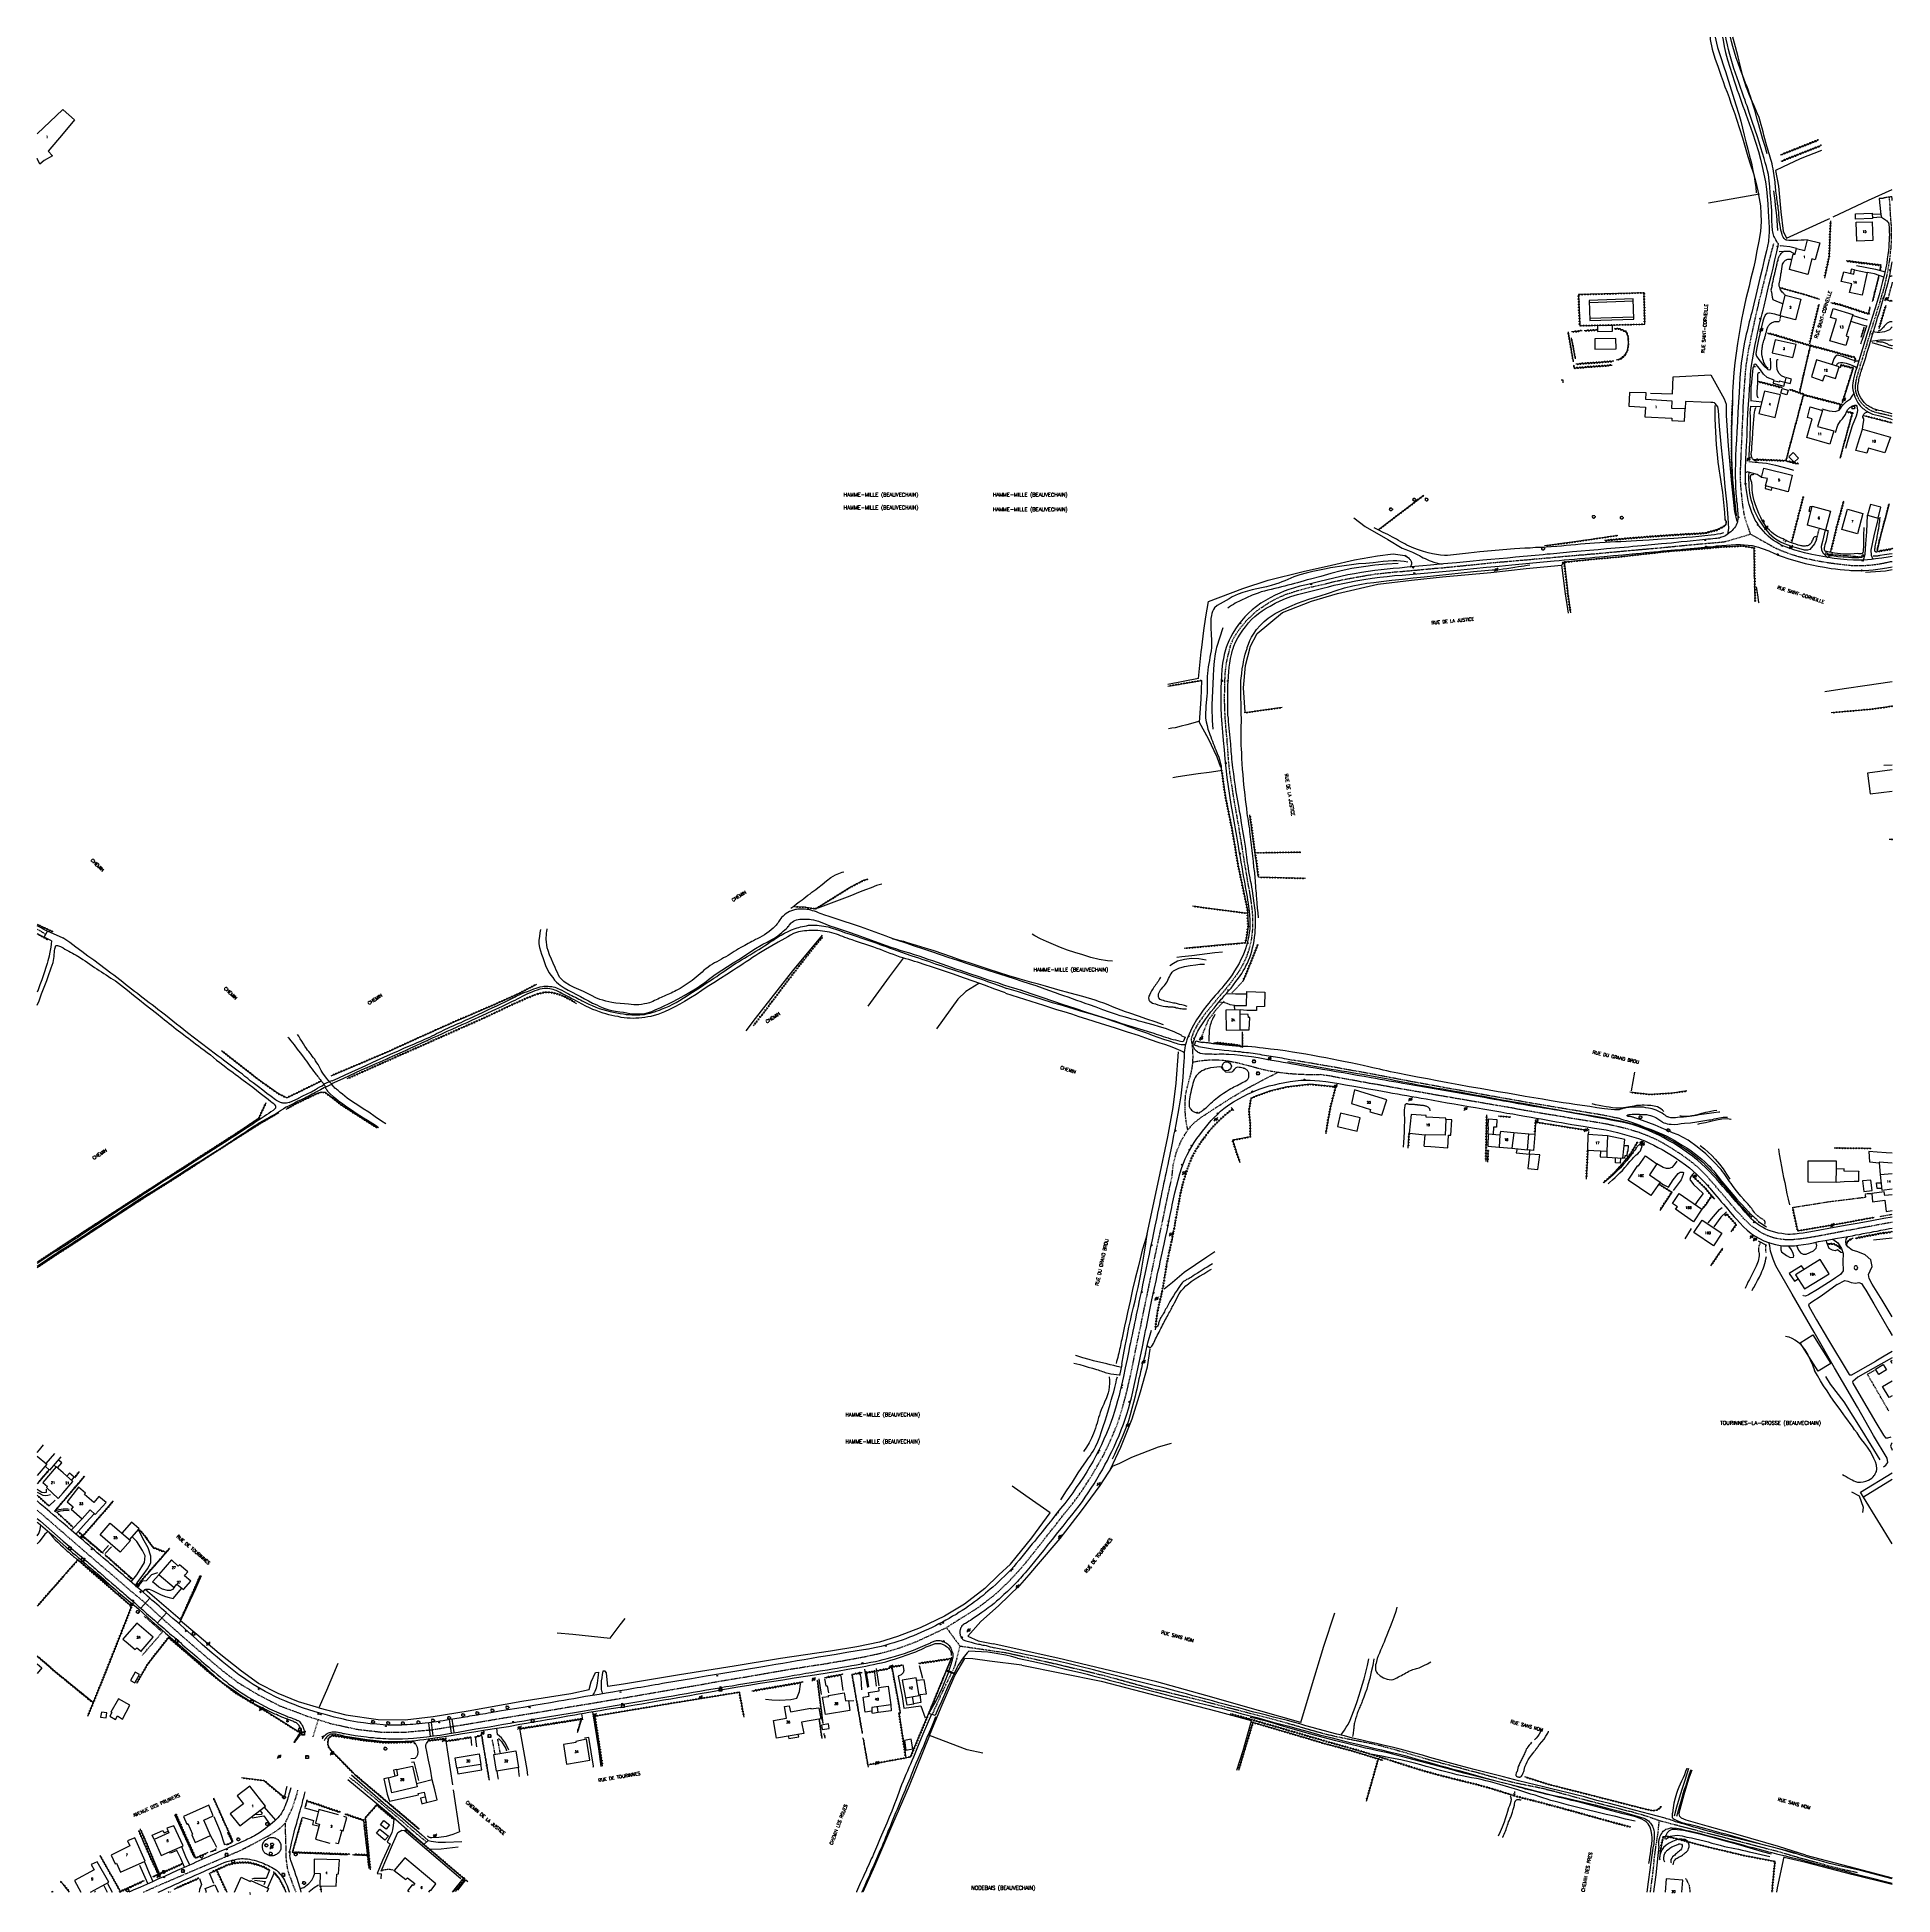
# Model space of a CAD drawing. Header units: millimetres. Extents: x 175000 to 176000, y 162999 to 164000.
import ezdxf
from ezdxf.enums import TextEntityAlignment as Align

# ---------------------------------------------------------------- set-up
doc = ezdxf.new("R2010")
doc.units = ezdxf.units.MM
doc.linetypes.add('DASHED', pattern=[0.75, 0.5, -0.25])
doc.layers.get('0').update_dxf_attribs({"linetype": 'CONTINUOUS'})
for name, color, linetype in [('W0001', 6, 'DASHED'), ('W0008', 7, 'CONTINUOUS'), ('W0010', 4, 'CONTINUOUS'), ('W0014', 7, 'CONTINUOUS'), ('W0015', 2, 'CONTINUOUS'), ('W0016', 2, 'CONTINUOUS'), ('W0017', 7, 'CONTINUOUS'), ('W0071', 7, 'CONTINUOUS'), ('W0101', 7, 'CONTINUOUS'), ('W0104', 1, 'CONTINUOUS'), ('W0105', 7, 'CONTINUOUS'), ('W0112', 1, 'DASHED'), ('W0120', 7, 'CONTINUOUS'), ('W0211', 2, 'CONTINUOUS'), ('W0214', 2, 'CONTINUOUS'), ('W0220', 5, 'DASHED'), ('W0300', 7, 'CONTINUOUS'), ('W0310', 3, 'CONTINUOUS'), ('W0322', 7, 'CONTINUOUS'), ('W0323', 7, 'CONTINUOUS'), ('W0330', 7, 'CONTINUOUS'), ('W0333', 7, 'CONTINUOUS'), ('W0401', 7, 'CONTINUOUS'), ('W0402', 7, 'CONTINUOUS'), ('W0420', 7, 'CONTINUOUS'), ('W0438', 7, 'CONTINUOUS'), ('W0473', 7, 'CONTINUOUS'), ('W0510', 5, 'CONTINUOUS'), ('W0515', 5, 'CONTINUOUS'), ('W0980', 7, 'CONTINUOUS'), ('W0989', 7, 'CONTINUOUS'), ('W0991', 7, 'CONTINUOUS')]:
    doc.layers.add(name, color=color, linetype=linetype)
doc.styles.get("Standard").update_dxf_attribs({"font": 'romans.shx', "width": 0.85})

# ---------------------------------------------------------------- blocks, each defined once
blk = doc.blocks.new('T300')
for p, q in [((-0.8, 0.5), (-0.9, 0.3)), ((-0.9, 0.3), (-0.9, 0.2)), ((-0.9, 0.2), (-0.7, 0.1)), ((-0.7, 0.6), (-0.8, 0.5)), ((-0.8, -0.1), (-0.7, 0.1)), ((-0.6, 0.7), (-0.7, 0.6)), ((-0.7, 0.1), (-0.7, 0.1)), ((-0.5, 0.7), (-0.6, 0.7)), ((-0.3, 0.6), (-0.5, 0.7)), ((-0.3, 0.6), (-0.2, 0.7)), ((-0.2, 0.6), (-0.3, 0.6)), ((-0.2, 0.7), (-0.1, 0.8)), ((-0.1, 0.8), (0.1, 0.8)), ((0.1, 0.8), (0.2, 0.7)), ((0.2, 0.7), (0.3, 0.6)), ((0.3, 0.6), (0.4, 0.5)), ((0.5, 0.5), (0.3, 0.5)), ((0.4, 0.5), (0.4, 0.5)), ((0.6, 0.4), (0.5, 0.5)), ((0.6, 0.4), (0.7, 0.3)), ((0.7, 0.3), (0.7, 0.2)), ((0.7, 0.2), (0.7, 0.1)), ((0.7, 0.1), (0.7, -0.2)), ((-0.8, -0.2), (-0.8, -0.1)), ((-0.7, -0.3), (-0.8, -0.2)), ((-0.8, -0.2), (-0.8, -0.2)), ((-0.7, -0.4), (-0.7, -0.3)), ((-0.5, -0.5), (-0.7, -0.4)), ((-0.4, -0.5), (-0.5, -0.5)), ((-0.4, -0.5), (-0.3, -0.5)), ((-0.3, -0.5), (-0.3, -0.4)), ((-0.3, -0.6), (-0.3, -0.5)), ((-0.3, -0.5), (-0.3, -0.5)), ((-0.2, -0.7), (-0.3, -0.6)), ((-0.1, -0.8), (-0.2, -0.7)), ((0.1, -0.8), (-0.1, -0.8)), ((0.2, -0.7), (0.1, -0.8)), ((0.3, -0.5), (0.2, -0.5)), ((0.3, -0.6), (0.2, -0.7)), ((0.2, -0.7), (0.2, -0.7)), ((0.5, -0.4), (0.3, -0.5)), ((0.3, -0.5), (0.3, -0.6)), ((0.3, -0.5), (0.3, -0.5)), ((0.6, -0.3), (0.5, -0.4)), ((0.7, -0.2), (0.6, -0.3)), ((0.6, -0.3), (0.6, -0.3))]:
    blk.add_line(p, q)
blk = doc.blocks.new('T473')
for p, q in [((-0.166667, 0.166667), (0.166667, -0.166667)), ((-0.166667, -0.166667), (0.166667, 0.166667)), ((0.500001, 0.500001), (1.000002, 1.000002)), ((-1.000002, -1.000002), (-0.500001, -0.500001))]:
    blk.add_line(p, q)
blk.add_ellipse((0, 0), major_axis=(0.471405, 0.471405), ratio=1, start_param=5.4977871438, end_param=11.780972451)
blk = doc.blocks.new('T401')
for p, q in [((-0.3, 0.3), (0, 0.3)), ((-0.3, -0.25), (-0.3, 0.3)), ((-0.3, 0.15), (0, 0.15)), ((-0.3, 0), (0, 0)), ((0, 0.3), (0, -0.25)), ((-0.3, -0.15), (0, -0.15)), ((-0.3, -0.25), (-0.3, -0.3)), ((-0.3, -0.3), (0, -0.3)), ((0, -0.3), (0, -0.25))]:
    blk.add_line(p, q)
blk = doc.blocks.new('T420')
for p, q in [((0.7, 0.7), (-0.8, 0.7)), ((-0.8, 0.7), (-0.8, -0.8)), ((0.7, 0.7), (0.7, -0.8)), ((0.7, -0.8), (-0.8, -0.8))]:
    blk.add_line(p, q)
blk.add_ellipse((0, 0), major_axis=(-0.53, 0.53), ratio=1, start_param=3.926991, end_param=10.210176)
blk = doc.blocks.new('T438')
for p, q in [((-0.4, 0.2), (0.4, 0.2)), ((-0.4, -0.2), (-0.4, 0.2)), ((0.15, 1.1), (-0.3, 1.1)), ((-0.3, 1.1), (-0.3, 0.5)), ((-0.3, 0.5), (0.15, 0.5)), ((0.3, 0.65), (0.3, 0.95)), ((0.4, 0.2), (0.4, -0.2))]:
    blk.add_line(p, q)
at = {"flags": 128}
for points in [[(-0.4, -0.2), (0.4, 0.2)], [(0.4, -0.2), (-0.4, -0.2)]]:
    blk.add_lwpolyline(points, dxfattribs=at)
for centre, major_axis, start_param, end_param in [((0.15, 0.95), (0.106, -0.106), 0.7853982, 2.3561945), ((0.15, 0.65), (0.106, 0.106), 3.9269908, 5.4977871)]:
    blk.add_ellipse(centre, major_axis=major_axis, ratio=1, start_param=start_param, end_param=end_param)
blk = doc.blocks.new('t323o')
at = {"color": 0, "linetype": 'Continuous'}
for radius in [0.25, 0.15]:
    blk.add_circle((0, 0), radius, dxfattribs=at)
blk = doc.blocks.new('t220o')
at = {"color": 0, "linetype": 'Continuous'}
for p, q in [((-0.25, 0.25), (0.25, 0.25)), ((-0.25, -0.25), (0.25, -0.25))]:
    blk.add_line(p, q, dxfattribs=at)
blk = doc.blocks.new('t310o')
at = {"color": 0, "linetype": 'Continuous'}
for centre, start, end in [((-0.5, 0.4), 216.8699, 323.1304), ((0.5, -0.4), 36.8699, 143.1303)]:
    blk.add_arc(centre, 0.625, start, end, dxfattribs=at)
blk = doc.blocks.new('t322o')
at = {"color": 0, "linetype": 'Continuous'}
for radius in [0.25, 0.15]:
    blk.add_circle((0, 0), radius, dxfattribs=at)

msp = doc.modelspace()

# ---------------------------------------------------------------- linework, layer by layer
at = {"layer": 'W0001'}
for points in [[(176000, 163795.5), (175999.3, 163795.7), (175997.9, 163796), (175995.6, 163796.6), (175993.2, 163797.1), (175990.9, 163797.7), (175988.6, 163798.6), (175987.2, 163799.4), (175985.9, 163800.3), (175984.7, 163801.4), (175983.6, 163802.5), (175982.9, 163803.4), (175982.2, 163804.3), (175981.7, 163805.3), (175981.2, 163806.3), (175980.8, 163807.4), (175980.5, 163808.5), (175980.3, 163809.6), (175980.1, 163810.8), (175980.1, 163811.4), (175980.2, 163812), (175980.2, 163812.6), (175980.3, 163813.2), (175980.4, 163813.8), (175980.5, 163814.4), (175980.6, 163814.9), (175980.7, 163815.5), (175981, 163817), (175981.4, 163818.4), (175981.9, 163819.9), (175982.3, 163821.3), (175982.7, 163822.8), (175983.2, 163824.4), (175983.7, 163825.9), (175984.2, 163827.4), (175984.6, 163828.9), (175985.1, 163830.5), (175985.6, 163832), (175986.1, 163833.5), (175986.5, 163834.9), (175986.9, 163836.3), (175987.3, 163837.7), (175987.8, 163839.2), (175988.2, 163840.6), (175988.6, 163842), (175989, 163843.4), (175989.5, 163844.8), (175990, 163846.5), (175990.5, 163848.1), (175991.1, 163849.8), (175991.6, 163851.5), (175992.1, 163853.2), (175992.7, 163854.9), (175993.2, 163856.6), (175993.7, 163858.2), (175994.4, 163860.8), (175995.2, 163863.4), (175995.9, 163866), (175996.5, 163868.6), (175997.1, 163871.4), (175997.7, 163874.3), (175998.2, 163877.2), (175998.6, 163880), (175998.8, 163881.5), (175999, 163883), (175999.1, 163884.4), (175999.3, 163885.9), (175999.4, 163887.4), (175999.5, 163888.8), (175999.6, 163890.3), (175999.6, 163891.8), (175999.6, 163895.2), (175999.5, 163898.6), (175999.2, 163902), (175999, 163905.5), (175998.9, 163907.5), (175998.8, 163909.5), (175998.6, 163911.5), (175998.4, 163913.5)], [(175923.6, 163732.1), (175920.6, 163740.8), (175920, 163744), (175919.5, 163747.2), (175919.1, 163750.5), (175918.8, 163753.7), (175918.5, 163756.3), (175918.3, 163758.9), (175918.2, 163761.6), (175918.2, 163764.2), (175918.2, 163765.6), (175918.2, 163767.1), (175918.3, 163768.5), (175918.3, 163770), (175918.4, 163771.4), (175918.5, 163772.9), (175918.6, 163774.3), (175918.6, 163775.8), (175918.7, 163777.3), (175918.7, 163778.7), (175918.8, 163780.2), (175918.9, 163781.7), (175918.9, 163783.2), (175919, 163784.7), (175919.1, 163786.2), (175919.1, 163787.7), (175919.2, 163789.8), (175919.3, 163791.8), (175919.4, 163793.9), (175919.5, 163795.9), (175919.6, 163798), (175919.6, 163800), (175919.7, 163802.1), (175919.8, 163804.1), (175920, 163806.9), (175920.2, 163809.7), (175920.4, 163812.5), (175920.6, 163815.3), (175920.8, 163818), (175921, 163820.6), (175921.3, 163823.2), (175921.7, 163825.9), (175922.2, 163829), (175922.7, 163832.2), (175923.4, 163835.3), (175924, 163838.5), (175924.6, 163841.2), (175925.2, 163844), (175925.8, 163846.7), (175926.4, 163849.5), (175927.1, 163852.5), (175927.8, 163855.5), (175928.5, 163858.5), (175929.3, 163861.5), (175930.1, 163864.9), (175931, 163868.4), (175931.8, 163871.9), (175932.7, 163875.3), (175933.5, 163878.7), (175934.4, 163882.1), (175935.2, 163885.4), (175936.1, 163888.8)], [(175643, 163671), (175643.3, 163672), (175643.7, 163673.1), (175644.1, 163674.1), (175644.5, 163675.1), (175645.7, 163677.2), (175647, 163679.3), (175648.4, 163681.3), (175650, 163683.2), (175651.7, 163685.3), (175653.6, 163687.2), (175655.6, 163689.1), (175657.7, 163690.9), (175660.4, 163692.8), (175663.1, 163694.6), (175666, 163696.3), (175668.9, 163697.8), (175671.4, 163698.9), (175673.9, 163699.9), (175676.5, 163700.7), (175679.1, 163701.6), (175682.9, 163702.6), (175686.8, 163703.6), (175690.6, 163704.4), (175694.5, 163705.3), (175697.2, 163706), (175700, 163706.7), (175702.8, 163707.3), (175705.6, 163707.9), (175709.5, 163708.6), (175713.5, 163709.3), (175717.5, 163710), (175721.5, 163710.6), (175726.6, 163711.2), (175731.7, 163711.7), (175736.8, 163712.1), (175741.9, 163712.6), (175744.6, 163712.8), (175747.2, 163713.1), (175749.8, 163713.3), (175752.5, 163713.6), (175755.1, 163713.8), (175757.7, 163714), (175760.4, 163714.3), (175763, 163714.5), (175765.6, 163714.8), (175768.1, 163715), (175770.6, 163715.3), (175773.2, 163715.5), (175775.7, 163715.8), (175778.2, 163716.1), (175780.8, 163716.3), (175783.3, 163716.6), (175785.6, 163716.8), (175787.9, 163717), (175790.2, 163717.2), (175792.5, 163717.4), (175794.8, 163717.6), (175797.1, 163717.8), (175799.4, 163718), (175801.7, 163718.2), (175804.4, 163718.4), (175807.2, 163718.7), (175809.9, 163718.9), (175812.7, 163719.2), (175815.5, 163719.4), (175818.2, 163719.7), (175821, 163719.9), (175823.7, 163720.2), (175825.7, 163720.3), (175827.7, 163720.5), (175829.7, 163720.7), (175831.7, 163720.9), (175833.7, 163721), (175835.7, 163721.2), (175837.7, 163721.4), (175839.6, 163721.5), (175841.2, 163721.7), (175842.8, 163721.8), (175844.4, 163722), (175846, 163722.1), (175847.6, 163722.3), (175849.2, 163722.4), (175850.8, 163722.6), (175852.4, 163722.7), (175855.3, 163723), (175858.1, 163723.3), (175861, 163723.5), (175863.9, 163723.8), (175866.8, 163724), (175869.7, 163724.3), (175872.6, 163724.5), (175875.5, 163724.8), (175880.6, 163725.3), (175885.8, 163725.8), (175890.9, 163726.3), (175896.1, 163726.8), (175899.6, 163727.1), (175903.1, 163727.4), (175906.6, 163727.7), (175910, 163728.1), (175923.6, 163732.1)], [(175923.6, 163732.1), (175936.1, 163725.1), (175939.3, 163723.6), (175942.6, 163722.3), (175945.9, 163721.1), (175949.3, 163720.1), (175953.5, 163719), (175957.8, 163718.1), (175962.1, 163717.3), (175966.3, 163716.6), (175970.3, 163716.1), (175974.3, 163715.6), (175978.3, 163715.2), (175982.3, 163715.1), (175986.5, 163715.3), (175990.7, 163715.7), (175994.9, 163716.4), (175999, 163717.3), (176000, 163717.4)], [(175643, 163671), (175642.6, 163669.8), (175642.3, 163668.6), (175642, 163667.4), (175641.7, 163666.2), (175641.3, 163664.5), (175641, 163662.8), (175640.7, 163661), (175640.5, 163659.3), (175640.2, 163656.5), (175640.1, 163653.7), (175640, 163650.9), (175640, 163648.1), (175639.9, 163645), (175639.9, 163641.9), (175640, 163638.8), (175640.1, 163635.7), (175640.2, 163633.8), (175640.3, 163631.8), (175640.5, 163629.9), (175640.6, 163627.9), (175640.8, 163626), (175641, 163624), (175641.2, 163622.1), (175641.3, 163620.1), (175641.4, 163618.6), (175641.6, 163617), (175641.7, 163615.4), (175641.8, 163613.8), (175641.9, 163612.2), (175642, 163610.7), (175642.2, 163609.1), (175642.3, 163607.5), (175642.8, 163603.3), (175643.4, 163599.2), (175644.1, 163595), (175644.7, 163590.9), (175645, 163589.2), (175645.3, 163587.5), (175645.6, 163585.7), (175645.9, 163584), (175646.2, 163582.3), (175646.5, 163580.6), (175646.8, 163578.9), (175647.1, 163577.1), (175647.5, 163575.1), (175647.8, 163573.1), (175648.1, 163571.1), (175648.4, 163569.1), (175648.8, 163567.1), (175649.1, 163565.1), (175649.4, 163563.1), (175649.7, 163561.1), (175650.3, 163557.4), (175650.9, 163553.6), (175651.6, 163549.9), (175652.2, 163546.1), (175652.4, 163544.9), (175652.6, 163543.7), (175652.8, 163542.5), (175653.1, 163541.3), (175653.3, 163540.1), (175653.5, 163538.9), (175653.7, 163537.6), (175653.9, 163536.4), (175654.3, 163534), (175654.6, 163531.5), (175654.9, 163529), (175655.1, 163526.6), (175655.2, 163524.1), (175655.2, 163521.6), (175655.1, 163519.1), (175654.8, 163516.7), (175654.6, 163514.4), (175654.2, 163512.2), (175653.7, 163510), (175653.1, 163507.9), (175652.3, 163505.4), (175651.3, 163503.1), (175650.2, 163500.7), (175649, 163498.5), (175647.6, 163496), (175645.9, 163493.7), (175644.2, 163491.4), (175642.5, 163489.1), (175641.5, 163487.9), (175640.5, 163486.7), (175639.5, 163485.4), (175638.4, 163484.2), (175637.4, 163483.1), (175636.4, 163481.9), (175635.4, 163480.6), (175634.4, 163479.4), (175632, 163476.5), (175629.7, 163473.7), (175627.5, 163470.7), (175625.4, 163467.6), (175624.4, 163465.8), (175623.5, 163463.9), (175622.7, 163462), (175622, 163460), (175622.5, 163456.9), (175622.8, 163453.7), (175622.9, 163450.5), (175622.8, 163447.3)], [(175000, 163519.2), (175004.5, 163516.5)], [(175622.8, 163447.3), (175622.5, 163444.7), (175622, 163442.2), (175621.4, 163439.6), (175620.7, 163437.1), (175620, 163434.6), (175619.4, 163432.1), (175618.9, 163429.5), (175618.7, 163427), (175618.6, 163422.9), (175618.8, 163418.8), (175619.3, 163414.8), (175620.1, 163410.8)], [(175668.7, 163441.9), (175664.9, 163442.5), (175661.1, 163443.3), (175657.3, 163444.3), (175653.6, 163445.3), (175649.8, 163446.3), (175646, 163447.2), (175642.2, 163447.9), (175638.3, 163448.4), (175634.4, 163448.5), (175630.5, 163448.4), (175626.6, 163448), (175622.8, 163447.3)], [(175620.1, 163410.8), (175623.5, 163414.6), (175627.4, 163417.7), (175631.6, 163420.4), (175635.7, 163423.1), (175643.7, 163428.2), (175651.9, 163433.1), (175660.2, 163437.6), (175668.7, 163441.9)], [(176000, 163361.1), (175997.2, 163360.6), (175992.7, 163359.8), (175988.1, 163358.9), (175983.6, 163358.1), (175981.5, 163357.7), (175979.5, 163357.3), (175977.4, 163356.9), (175975.4, 163356.6), (175973.3, 163356.2), (175971.3, 163355.8), (175969.2, 163355.4), (175967.2, 163355), (175963.5, 163354.3), (175959.9, 163353.6), (175956.3, 163353), (175952.7, 163352.4), (175950.1, 163352.1), (175947.5, 163351.8), (175944.8, 163351.6), (175942.2, 163351.7), (175939.8, 163352), (175937.4, 163352.4), (175935, 163353.1), (175932.8, 163353.9), (175930.5, 163354.9), (175928.4, 163356.1), (175926.4, 163357.5), (175924.4, 163358.9), (175922.4, 163360.6), (175920.5, 163362.5), (175918.7, 163364.5), (175916.9, 163366.4), (175915.7, 163367.7), (175914.6, 163369), (175913.4, 163370.4), (175912.3, 163371.7), (175911.2, 163373.1), (175910, 163374.4), (175908.9, 163375.7), (175907.7, 163377.1), (175904.8, 163380.5), (175901.8, 163383.9), (175898.8, 163387.3), (175895.5, 163390.5), (175892.4, 163393.1), (175889.1, 163395.6), (175885.7, 163398), (175882.3, 163400.2), (175878.9, 163402.3), (175875.5, 163404.3), (175871.9, 163406.1), (175868.3, 163407.7), (175864.4, 163409.2), (175860.4, 163410.5), (175856.4, 163411.6), (175852.3, 163412.6), (175846.1, 163414), (175839.8, 163415.1), (175833.4, 163416.1), (175827.1, 163417.1), (175825, 163417.5), (175822.9, 163417.9), (175820.7, 163418.2), (175818.6, 163418.6), (175816.5, 163418.9), (175814.3, 163419.3), (175812.2, 163419.6), (175810.1, 163420), (175807.2, 163420.5), (175804.3, 163421), (175801.4, 163421.5), (175798.5, 163422), (175795.6, 163422.6), (175792.7, 163423.1), (175789.8, 163423.6), (175786.9, 163424.1), (175782, 163424.9), (175777, 163425.8), (175772.1, 163426.6), (175767.1, 163427.5), (175764.6, 163427.9), (175762.1, 163428.4), (175759.5, 163428.8), (175757, 163429.2), (175754.5, 163429.6), (175752, 163430.1), (175749.5, 163430.5), (175747, 163431), (175742.9, 163431.7), (175738.8, 163432.4), (175734.7, 163433.1), (175730.6, 163433.8), (175728.1, 163434.3), (175725.7, 163434.7), (175723.2, 163435.2), (175720.7, 163435.6), (175718.2, 163436), (175715.8, 163436.5), (175713.3, 163436.9), (175710.8, 163437.4), (175706.1, 163438.2), (175701.3, 163439.1), (175696.6, 163440), (175691.8, 163440.7), (175686, 163440.6), (175680.2, 163440.8), (175674.5, 163441.2), (175668.7, 163441.9)], [(175574.9, 163235.8), (175576.9, 163239.9), (175578.8, 163244), (175580.6, 163248.2), (175582.3, 163252.4), (175583.8, 163256.9), (175585.1, 163261.3), (175586.3, 163265.8), (175587.5, 163270.4), (175588.9, 163276.4), (175590.2, 163282.4), (175591.4, 163288.5), (175592.6, 163294.6), (175593.1, 163296.9), (175593.6, 163299.3), (175594.1, 163301.6), (175594.6, 163303.9), (175595.1, 163306.2), (175595.5, 163308.6), (175596, 163310.9), (175596.5, 163313.2), (175599.2, 163326.1), (175601.8, 163339), (175604.5, 163351.8), (175607.3, 163364.7), (175608.3, 163369.8), (175609.4, 163375), (175610.5, 163380.1), (175611.7, 163385.2), (175612.4, 163392), (175614, 163398.6), (175616.6, 163404.9), (175620.1, 163410.8)], [(175527.1, 163171), (175527.9, 163171.9), (175528.8, 163172.8), (175529.6, 163173.7), (175530.4, 163174.7), (175532.9, 163177.6), (175535.3, 163180.6), (175537.7, 163183.7), (175540.1, 163186.7), (175543.3, 163190.8), (175546.5, 163194.8), (175549.7, 163198.8), (175552.8, 163202.9), (175555.4, 163206.1), (175558.1, 163209.4), (175560.6, 163212.8), (175563.1, 163216.2), (175566.2, 163221), (175569.2, 163225.8), (175572.1, 163230.8), (175574.9, 163235.8)], [(175000, 163205.9), (175001.9, 163204.3), (175014, 163193.8)], [(175014, 163193.8), (175017.5, 163190.7), (175034, 163176.5), (175040.5, 163171)], [(175040.5, 163171), (175048.1, 163164.4), (175059.4, 163154.9), (175068.7, 163146.4), (175080.8, 163135.7), (175090, 163127.8), (175099.4, 163119.8), (175108.1, 163113.1), (175119, 163106.5), (175130.7, 163100.5), (175145.5, 163094.9), (175151.6, 163093)], [(175527.1, 163171), (175524.6, 163168.4), (175522, 163165.8), (175519.5, 163163.3), (175516.8, 163160.9), (175514.4, 163158.9), (175512, 163157), (175509.6, 163155.1), (175507.1, 163153.3), (175490.1, 163142.6)], [(175151.6, 163093), (175158.2, 163090.9), (175172.5, 163087.8), (175185.5, 163086.3), (175197.7, 163086.2), (175213, 163087.6), (175230.5, 163090.4), (175251.7, 163094), (175268.3, 163096.7), (175285.9, 163099.7), (175298.2, 163101.7), (175309.2, 163103.6), (175320.1, 163105.4), (175331, 163107.3), (175342, 163109.2), (175349.6, 163110.5), (175357.2, 163111.8), (175364.8, 163113.2), (175372.4, 163114.5), (175381.1, 163115.9), (175389.7, 163117.4), (175398.3, 163118.9), (175407, 163120.4), (175409.8, 163120.8), (175412.6, 163121.3), (175415.5, 163121.7), (175418.3, 163122.2), (175421.1, 163122.6), (175424, 163123), (175426.8, 163123.5), (175429.6, 163124), (175433.9, 163124.7), (175438.2, 163125.5), (175442.5, 163126.3), (175446.8, 163127.1), (175450.1, 163127.8), (175453.4, 163128.5), (175456.7, 163129.3), (175459.9, 163130.2), (175463.6, 163131.3), (175467.3, 163132.6), (175470.9, 163133.9), (175474.5, 163135.3), (175490.1, 163142.6)], [(175490.1, 163142.6), (175497.4, 163132.7)], [(175497.4, 163132.7), (175494.6, 163122.1), (175493.9, 163120.4), (175493.1, 163118.7), (175492.3, 163117.1), (175491.5, 163115.4), (175490.7, 163113.7), (175489.9, 163112.1), (175489.1, 163110.4), (175488.3, 163108.8), (175486.8, 163105.6), (175485.4, 163102.3), (175483.9, 163099.1), (175482.5, 163095.9)], [(175497.4, 163132.7), (175514, 163130.3), (175516, 163130), (175518.1, 163129.7), (175520.2, 163129.4), (175522.3, 163129.1), (175528.3, 163127.8), (175534.3, 163126.4), (175540.4, 163125), (175546.4, 163123.7), (175552.7, 163122.2), (175559.1, 163120.7), (175565.5, 163119.2), (175571.8, 163117.6), (175575.1, 163116.8), (175578.3, 163115.9), (175581.5, 163115.1), (175584.7, 163114.2), (175587.9, 163113.3), (175591.2, 163112.4), (175594.4, 163111.5), (175597.6, 163110.6), (175600.8, 163109.8), (175604.1, 163109), (175607.3, 163108.3), (175610.5, 163107.5), (175613.8, 163106.7), (175617, 163105.9), (175620.2, 163105.2), (175623.4, 163104.4), (175628.9, 163103), (175634.4, 163101.6), (175639.8, 163100.1), (175645.3, 163098.7), (175651.6, 163097.1), (175657.9, 163095.4), (175664.2, 163093.8), (175670.5, 163092.1), (175673.7, 163091.2), (175676.9, 163090.3), (175680, 163089.4), (175683.2, 163088.4), (175686.4, 163087.5), (175689.6, 163086.6), (175692.8, 163085.7), (175696.1, 163084.9), (175699.4, 163084.1), (175702.8, 163083.4), (175706.3, 163082.7), (175709.7, 163082), (175713.1, 163081.4), (175716.5, 163080.7), (175719.9, 163080), (175723.3, 163079.2), (175726.9, 163078.2), (175730.5, 163077.3), (175734.1, 163076.2), (175737.7, 163075.2), (175741.3, 163074.1), (175744.9, 163073.1), (175748.4, 163072), (175752, 163071), (175755.1, 163070.2), (175758.2, 163069.3), (175761.3, 163068.5), (175764.4, 163067.7), (175767.5, 163066.9), (175770.6, 163066), (175773.7, 163065.2), (175776.8, 163064.4), (175779.3, 163063.7), (175781.7, 163063), (175784.1, 163062.3), (175786.6, 163061.7), (175789, 163061), (175791.4, 163060.3), (175793.9, 163059.7), (175796.3, 163059.1), (175798.2, 163058.7), (175800.1, 163058.3), (175802, 163057.9), (175803.9, 163057.5), (175805.8, 163057.2), (175807.7, 163056.8), (175809.6, 163056.4), (175811.5, 163056), (175814.5, 163055.2), (175817.6, 163054.5), (175820.6, 163053.6), (175823.6, 163052.8), (175826.6, 163052), (175829.7, 163051.1), (175832.7, 163050.3), (175835.7, 163049.5), (175838.3, 163048.8), (175840.9, 163048.1), (175843.5, 163047.5), (175846.1, 163046.8), (175848.7, 163046.1), (175851.3, 163045.5), (175853.9, 163044.8), (175856.5, 163044.1), (175859.4, 163043.4), (175862.2, 163042.6), (175865, 163041.8), (175867.8, 163041), (175874.4, 163038.6)], [(175148.7, 163083.7), (175151.6, 163093)], [(175209.9, 163027), (175202.7, 163033), (175193.8, 163040.7), (175185.4, 163047.8), (175172.2, 163058.9), (175168.4, 163061.8)], [(175133.6, 163037), (175137.6, 163045.4), (175140.1, 163053.1), (175140.6, 163055.2)], [(175057.3, 163000), (175058, 163000.3), (175060.1, 163001.3), (175062.2, 163002.2), (175064.3, 163003.2), (175066.5, 163004.1), (175070.9, 163006), (175075.4, 163007.9), (175079.8, 163009.8), (175084.3, 163011.7), (175086.4, 163012.6), (175088.5, 163013.5), (175090.6, 163014.4), (175092.7, 163015.3), (175094.8, 163016.2), (175096.9, 163017.1), (175099, 163018), (175101.1, 163018.9), (175104, 163020.1), (175106.8, 163021.3), (175109.6, 163022.5), (175112.4, 163023.9), (175110.8, 163023.1), (175125.8, 163031), (175129.8, 163033.6), (175133.6, 163037)], [(175133.6, 163037), (175134.1, 163020.7), (175134.1, 163018.8), (175134.3, 163016.8), (175134.5, 163014.9), (175134.8, 163013), (175135.4, 163010.6), (175136.2, 163008.4), (175137.1, 163006.1), (175137.9, 163003.9), (175138.4, 163002.6), (175138.9, 163001.3), (175139.4, 163000), (175139.4, 163000)], [(175869.6, 163000), (175871.3, 163012.8), (175871.5, 163015.2), (175871.7, 163017.7), (175872, 163020.1), (175872.3, 163022.6), (175872.5, 163023.7), (175872.6, 163024.7), (175872.8, 163025.8), (175873, 163026.9), (175873.1, 163028), (175873.3, 163029.1), (175873.5, 163030.2), (175873.7, 163031.3), (175874.4, 163038.6)], [(175874.4, 163038.6), (175895.6, 163033.1), (175900.6, 163031.8), (175905.6, 163030.5), (175910.6, 163029.2), (175915.7, 163027.9), (175921.2, 163026.5), (175926.8, 163025), (175932.3, 163023.5), (175937.9, 163022.1), (175937.9, 163022.1), (175945.1, 163020), (175952.3, 163017.9), (175959.6, 163016), (175966.8, 163014), (175970.4, 163013.1), (175974, 163012.2), (175977.6, 163011.4), (175981.2, 163010.6)]]:
    msp.add_lwpolyline(points, dxfattribs=at)
at = {"layer": 'W0008'}
for points in [[(175994.9, 163913.1), (175993, 163913)], [(175993, 163913), (175993.3, 163909)], [(175993.3, 163909), (175993.4, 163908.2), (175993.5, 163907.3), (175993.6, 163906.4), (175993.7, 163905.5), (175993.8, 163904.9), (175993.9, 163904.3), (175994, 163903.6), (175994.2, 163903)], [(175999.8, 163913.9), (175999.1, 163913.9), (175998.4, 163913.8), (175997.7, 163913.7), (175997, 163913.6), (175996.7, 163913.5), (175996.5, 163913.5), (175996.2, 163913.4), (175995.9, 163913.3), (175995.7, 163913.3), (175995.4, 163913.2), (175995.1, 163913.2), (175994.9, 163913.1)], [(175994.2, 163903), (175994.7, 163902.6), (175995.3, 163902.3), (175995.8, 163901.9), (175996.3, 163901.5), (175996.7, 163901.2), (175997, 163900.9), (175997.4, 163900.5), (175997.7, 163900.2), (175997.8, 163900.1), (175997.9, 163900), (175997.9, 163899.9), (175998, 163899.8), (175998, 163899.7), (175998.1, 163899.6), (175998.1, 163899.6), (175998.1, 163899.5), (175998.1, 163899.3), (175998.2, 163899.2), (175998.2, 163899), (175998.2, 163898.9), (175998.3, 163897.5), (175998.3, 163896.2), (175998.3, 163894.9), (175998.4, 163893.6), (175998.3, 163892), (175998.3, 163890.4), (175998.2, 163888.8), (175998.1, 163887.2), (175997.9, 163884.9), (175997.6, 163882.7), (175997.3, 163880.5), (175997, 163878.2), (175996.5, 163875.7), (175996, 163873.2), (175995.4, 163870.8), (175994.8, 163868.3), (175993.9, 163864.7), (175992.9, 163861.1), (175991.9, 163857.5), (175990.8, 163853.9), (175990.3, 163852.2), (175989.7, 163850.5), (175989.2, 163848.8), (175988.6, 163847), (175988.1, 163845.3), (175987.5, 163843.6), (175987, 163841.9), (175986.4, 163840.2), (175985.2, 163836.1), (175983.9, 163832), (175982.7, 163827.9), (175981.4, 163823.8), (175980.8, 163821.8), (175980.2, 163819.9), (175979.6, 163817.9), (175979.1, 163815.8), (175978.9, 163814.7), (175978.7, 163813.5), (175978.6, 163812.4), (175978.6, 163811.2), (175978.7, 163809.9), (175979, 163808.6), (175979.4, 163807.3), (175979.8, 163806.1), (175980.3, 163805), (175980.8, 163803.9), (175981.5, 163802.9), (175982.1, 163802), (175982.7, 163801.3), (175983.4, 163800.6), (175984.1, 163799.9), (175984.8, 163799.4), (175985.5, 163798.8), (175986.3, 163798.3), (175987.1, 163797.8), (175987.9, 163797.4), (175989.4, 163796.8), (175990.9, 163796.4), (175992.5, 163796), (175994, 163795.6), (175996.5, 163794.9), (175999, 163794.2), (176000, 163793.9)], [(175933.2, 163889.8), (175932.1, 163884.8), (175931, 163879.9), (175929.8, 163874.9), (175928.6, 163870), (175927.5, 163865.4), (175926.4, 163860.8), (175925.3, 163856.2), (175924.2, 163851.6), (175923.8, 163849.9), (175923.4, 163848.2), (175922.9, 163846.5), (175922.5, 163844.8), (175922.1, 163843.2), (175921.7, 163841.5), (175921.3, 163839.8), (175920.9, 163838.1), (175920.2, 163834.6), (175919.6, 163831.2), (175919.1, 163827.7), (175918.6, 163824.2), (175918.2, 163820.3), (175917.9, 163816.3), (175917.6, 163812.4), (175917.4, 163808.5), (175917.1, 163803.2), (175916.8, 163797.9), (175916.5, 163792.6), (175916.2, 163787.3), (175916, 163782.9), (175915.7, 163778.5), (175915.5, 163774.2), (175915.4, 163769.8), (175915.3, 163766.5), (175915.3, 163763.2), (175915.4, 163759.9), (175915.5, 163756.6), (175915.6, 163755.3), (175915.7, 163753.9), (175915.8, 163752.5), (175916, 163751.1), (175916.1, 163749.7), (175916.3, 163748.4), (175916.4, 163747), (175916.5, 163745.6), (175916.6, 163744.5), (175916.7, 163743.5), (175916.8, 163742.4), (175916.8, 163741.3), (175916.8, 163740.6), (175916.7, 163739.9), (175916.6, 163739.3), (175916.5, 163738.6), (175916.2, 163737.8), (175915.8, 163737), (175915.4, 163736.2), (175914.9, 163735.5), (175914.3, 163734.7), (175913.6, 163734), (175912.9, 163733.3), (175912.1, 163732.7), (175911.5, 163732.2), (175910.9, 163731.8), (175910.3, 163731.4), (175909.7, 163731), (175909.1, 163730.8), (175908.6, 163730.6), (175908, 163730.4), (175907.4, 163730.2), (175906.8, 163730), (175906.1, 163729.9), (175905.4, 163729.8), (175904.7, 163729.8), (175903.3, 163729.6), (175902, 163729.4), (175900.6, 163729.3), (175899.3, 163729.2), (175896, 163728.8), (175892.7, 163728.5), (175889.4, 163728.2), (175886.2, 163727.9), (175880.9, 163727.3), (175875.5, 163726.8), (175870.2, 163726.3), (175864.9, 163725.8), (175862.6, 163725.6), (175860.2, 163725.4), (175857.8, 163725.1), (175855.4, 163724.9), (175853, 163724.7), (175850.7, 163724.5), (175848.3, 163724.3), (175845.9, 163724.1), (175841.4, 163723.7), (175836.8, 163723.3), (175832.3, 163722.9), (175827.7, 163722.5), (175826, 163722.3), (175824.3, 163722.2), (175822.6, 163722), (175820.8, 163721.8), (175819.1, 163721.6), (175817.4, 163721.5), (175815.6, 163721.3), (175813.9, 163721.2), (175811.8, 163721), (175809.7, 163720.8), (175807.5, 163720.6), (175805.4, 163720.4), (175803.3, 163720.2), (175801.1, 163720), (175799, 163719.8), (175796.9, 163719.6), (175792.5, 163719.2), (175788, 163718.8), (175783.6, 163718.4), (175779.2, 163718), (175772.2, 163717.3), (175765.1, 163716.7), (175758.1, 163716), (175751, 163715.4), (175746.9, 163715), (175742.7, 163714.6), (175738.5, 163714.2), (175734.4, 163713.8), (175731, 163713.5), (175727.7, 163713.2), (175724.4, 163712.8), (175721, 163712.4), (175717.4, 163711.9), (175713.8, 163711.4), (175710.1, 163710.7), (175706.5, 163710.1), (175702.7, 163709.2), (175698.9, 163708.3), (175695.1, 163707.4), (175691.4, 163706.5), (175687.8, 163705.6), (175684.3, 163704.8), (175680.7, 163704), (175677.2, 163703), (175674.7, 163702.2), (175672.2, 163701.3), (175669.8, 163700.3), (175667.4, 163699.2), (175664.7, 163697.8), (175662.1, 163696.4), (175659.6, 163694.8), (175657.2, 163693), (175655, 163691.3), (175653, 163689.5), (175651, 163687.5), (175649.2, 163685.4), (175647.5, 163683.3), (175645.9, 163681.1), (175644.5, 163678.7), (175643.2, 163676.3), (175642.6, 163675), (175642, 163673.7), (175641.5, 163672.4), (175641, 163671)], [(175982.6, 163718), (175979.1, 163718.1), (175975.6, 163718.3), (175972.1, 163718.6), (175968.6, 163719), (175964.6, 163719.6), (175960.6, 163720.3), (175956.7, 163721.1), (175952.7, 163722), (175950.1, 163722.7), (175947.5, 163723.5), (175944.9, 163724.3), (175942.4, 163725.3), (175940.7, 163726), (175939.1, 163726.8), (175937.5, 163727.7), (175936, 163728.7), (175934.5, 163729.8), (175933.1, 163731), (175931.8, 163732.3), (175930.5, 163733.7), (175929.3, 163735.1), (175928.1, 163736.6), (175927.1, 163738.1), (175926.1, 163739.7), (175925.1, 163741.7), (175924.3, 163743.8), (175923.5, 163745.9), (175922.8, 163748), (175922.3, 163750.2), (175921.9, 163752.4), (175921.5, 163754.6), (175921.2, 163756.8), (175921.1, 163758.7), (175920.9, 163760.7), (175920.9, 163762.6), (175920.8, 163764.6), (175920.8, 163766.1), (175920.9, 163767.6), (175920.9, 163769.1), (175921, 163770.6), (175921, 163772.1), (175921.1, 163773.6), (175921.2, 163775.1), (175921.2, 163776.6), (175921.4, 163779.5), (175921.5, 163782.3), (175921.7, 163785.2), (175921.8, 163788), (175922, 163792.7), (175922.2, 163797.3), (175922.5, 163801.9), (175922.8, 163806.5), (175923, 163810.4), (175923.3, 163814.2), (175923.6, 163818.1), (175924, 163822), (175924.6, 163826.1), (175925.3, 163830.2), (175926.1, 163834.3), (175926.9, 163838.3), (175927.3, 163840.4), (175927.8, 163842.5), (175928.3, 163844.6), (175928.8, 163846.7), (175929.3, 163848.7), (175929.9, 163850.8), (175930.4, 163852.9), (175930.9, 163855), (175931.8, 163859), (175932.8, 163863.1), (175933.7, 163867.1), (175934.7, 163871.2), (175935.7, 163875.5), (175936.7, 163879.9), (175937.7, 163884.2), (175938.7, 163888.6)], [(175985.9, 163802), (175984.8, 163803.1), (175983.9, 163804.3), (175983, 163805.6), (175982.3, 163806.9), (175981.9, 163807.8), (175981.7, 163808.7), (175981.5, 163809.6), (175981.4, 163810.6), (175981.4, 163811.4), (175981.5, 163812.2), (175981.6, 163813), (175981.7, 163813.8), (175981.9, 163814.5), (175982, 163815.3), (175982.2, 163816.1), (175982.4, 163816.9), (175982.6, 163817.7), (175982.8, 163818.6), (175983.1, 163819.4), (175983.4, 163820.2), (175983.6, 163821), (175983.9, 163821.9), (175984.2, 163822.7), (175984.5, 163823.5), (175985.5, 163826.8), (175986.5, 163830.1), (175987.5, 163833.4), (175988.4, 163836.7), (175989, 163838.4), (175989.5, 163840.2), (175990, 163841.9), (175990.6, 163843.7), (175991.1, 163845.4), (175991.6, 163847.2), (175992.1, 163848.9), (175992.7, 163850.7), (175993.2, 163852.5), (175993.8, 163854.3), (175994.4, 163856.2), (175994.9, 163858), (175995.5, 163859.8), (175996.1, 163861.7), (175996.6, 163863.5), (175997.1, 163865.3), (175997.9, 163868.4), (175998.6, 163871.5), (175999.2, 163874.7), (175999.8, 163877.8)], [(176000, 163797), (175998, 163797.5), (175995.7, 163798.1), (175994.2, 163798.5), (175992.7, 163798.8), (175991.2, 163799.2), (175989.7, 163799.7), (175989.1, 163800), (175988.6, 163800.3), (175988, 163800.6), (175987.5, 163800.9), (175987.1, 163801.2), (175986.7, 163801.4), (175986.3, 163801.7), (175985.9, 163802)], [(175794.9, 163715.5), (175800.6, 163716.1), (175806.3, 163716.6), (175812, 163717.1), (175817.7, 163717.7), (175820.4, 163717.9), (175823.2, 163718.2), (175825.9, 163718.4), (175828.7, 163718.6), (175831.5, 163718.9), (175834.2, 163719.1), (175837, 163719.4), (175839.7, 163719.6), (175844.7, 163720.1), (175849.7, 163720.5), (175854.7, 163721), (175859.7, 163721.5), (175862, 163721.7), (175864.4, 163721.9), (175866.8, 163722.1), (175869.1, 163722.3), (175871.5, 163722.5), (175873.9, 163722.8), (175876.2, 163723), (175878.6, 163723.2), (175880.7, 163723.4), (175882.8, 163723.6), (175884.9, 163723.7), (175886.9, 163723.9), (175889, 163724.1), (175891.1, 163724.3), (175893.2, 163724.5), (175895.2, 163724.7), (175896.9, 163724.8), (175898.5, 163725), (175900.1, 163725.2), (175901.7, 163725.3), (175903.4, 163725.5), (175905, 163725.7), (175906.6, 163725.8), (175908.2, 163726), (175910.7, 163726.2), (175913.2, 163726.4), (175915.7, 163726.5), (175918.1, 163726.5), (175920.2, 163726.4), (175922.3, 163726.2), (175924.4, 163725.9), (175926.4, 163725.5), (175927.9, 163725.1), (175929.4, 163724.6), (175930.9, 163724), (175932.4, 163723.5), (175933.4, 163723.1), (175934.5, 163722.6), (175935.5, 163722.2), (175936.5, 163721.7), (175937.5, 163721.3), (175938.5, 163720.8), (175939.6, 163720.4), (175940.6, 163720), (175943.7, 163718.9), (175946.8, 163718), (175950, 163717.1), (175953.1, 163716.2), (175956.6, 163715.5), (175960, 163714.8), (175963.5, 163714.2), (175967, 163713.6), (175969.4, 163713.3), (175971.9, 163713.1), (175974.3, 163712.8), (175976.8, 163712.6), (175977.6, 163712.5), (175978.5, 163712.5), (175979.3, 163712.4), (175980.2, 163712.4)], [(176000, 163720.1), (175997.8, 163719.7), (175994.4, 163719.2), (175990.9, 163718.7), (175988.8, 163718.5), (175986.7, 163718.3), (175984.6, 163718.1), (175982.6, 163718)], [(175644.8, 163671), (175644.8, 163671.2), (175644.9, 163671.3), (175645, 163671.5), (175645, 163671.7), (175646, 163673.9), (175647.2, 163676.1), (175648.5, 163678.2), (175649.9, 163680.3), (175651.4, 163682.2), (175653, 163684.2), (175654.6, 163686), (175656.4, 163687.7), (175658.4, 163689.3), (175660.4, 163690.7), (175662.5, 163692.1), (175664.6, 163693.3), (175667.3, 163694.8), (175670.1, 163696.1), (175672.9, 163697.3), (175675.8, 163698.4), (175679.3, 163699.5), (175682.9, 163700.5), (175686.5, 163701.3), (175690.1, 163702.2), (175693.1, 163703), (175696.1, 163703.7), (175699.1, 163704.5), (175702.1, 163705.2), (175706.5, 163706.1), (175710.8, 163706.9), (175715.2, 163707.7), (175719.6, 163708.3), (175723.7, 163708.9), (175727.7, 163709.3), (175731.7, 163709.7), (175735.8, 163710)], [(175735.8, 163710), (175743.7, 163710.7), (175751.6, 163711.4), (175759.5, 163712.1), (175767.4, 163712.9), (175774.3, 163713.5), (175781.2, 163714.2), (175788.1, 163714.9), (175795, 163715.5)], [(175980.2, 163712.4), (175982.6, 163712.4), (175985, 163712.5), (175987.3, 163712.6), (175989.7, 163712.8), (175993.4, 163713.3), (175997, 163713.9), (176000, 163714.5)], [(175641, 163671), (175640.6, 163669.7), (175640.2, 163668.5), (175639.9, 163667.2), (175639.6, 163665.9), (175639, 163662.6), (175638.6, 163659.2), (175638.4, 163655.9), (175638.3, 163652.5), (175638.1, 163649), (175638.1, 163645.6), (175638.1, 163642.1), (175638.1, 163638.6), (175638.3, 163634.1), (175638.6, 163629.7), (175639, 163625.3), (175639.3, 163620.8), (175639.8, 163615.8), (175640.2, 163610.9), (175640.8, 163605.9), (175641.3, 163600.9), (175642, 163596), (175642.8, 163591.2), (175643.5, 163586.3), (175644.3, 163581.4), (175644.7, 163579.4), (175645, 163577.4), (175645.4, 163575.3), (175645.7, 163573.3), (175646.1, 163571.3), (175646.5, 163569.2), (175646.8, 163567.2), (175647.2, 163565.2), (175647.6, 163562.7), (175648, 163560.2), (175648.5, 163557.8), (175648.9, 163555.3), (175649.3, 163552.8), (175649.7, 163550.3), (175650.1, 163547.9), (175650.6, 163545.4), (175650.9, 163543.6), (175651.2, 163541.9), (175651.5, 163540.1), (175651.9, 163538.3), (175652.2, 163536.6), (175652.5, 163534.8), (175652.8, 163533), (175653, 163531.3), (175653.3, 163528.9), (175653.5, 163526.6), (175653.7, 163524.2), (175653.7, 163521.8), (175653.6, 163519.4), (175653.3, 163517.1), (175652.9, 163514.7), (175652.4, 163512.4), (175651.9, 163510.4), (175651.3, 163508.5), (175650.7, 163506.6), (175649.9, 163504.8), (175648.9, 163502.7), (175647.9, 163500.6), (175646.7, 163498.6), (175645.5, 163496.6), (175644.1, 163494.6), (175642.7, 163492.6), (175641.2, 163490.7), (175639.6, 163488.8), (175638.5, 163487.4), (175637.4, 163486.1), (175636.2, 163484.7), (175635, 163483.4), (175633.9, 163482.1), (175632.7, 163480.7), (175631.6, 163479.3), (175630.5, 163477.9), (175628.6, 163475.4), (175626.8, 163472.8), (175625, 163470.2), (175623.4, 163467.4), (175622.5, 163465.8), (175621.7, 163464.2), (175620.9, 163462.6), (175620.2, 163460.9), (175619.7, 163459.4), (175619.3, 163458), (175618.9, 163456.5), (175618.6, 163455), (175618.4, 163453.9), (175618.3, 163452.7), (175618.2, 163451.6), (175618.2, 163450.5), (175618.2, 163449.4), (175618.1, 163448.3), (175618.1, 163447.2), (175618, 163446), (175617.8, 163442.6), (175617.5, 163439.2), (175617.2, 163435.8), (175616.8, 163432.5), (175616.4, 163429.3), (175615.9, 163426.1), (175615.4, 163422.9), (175614.9, 163419.7), (175614.3, 163416.8), (175613.8, 163413.8), (175613.2, 163410.9), (175612.6, 163408), (175612, 163404.6), (175611.3, 163401.1), (175610.6, 163397.7), (175609.9, 163394.3), (175609.4, 163392.2), (175609, 163390.1), (175608.5, 163388), (175608.1, 163385.9), (175607.6, 163383.9), (175607.2, 163381.8), (175606.7, 163379.7), (175606.3, 163377.6), (175605.8, 163375.3), (175605.3, 163373), (175604.9, 163370.7), (175604.4, 163368.4), (175603.9, 163366.1), (175603.5, 163363.7), (175603, 163361.4), (175602.5, 163359.1), (175601.8, 163355.4), (175601, 163351.6), (175600.2, 163347.8), (175599.4, 163344), (175598.6, 163339.9), (175597.7, 163335.7), (175596.8, 163331.5), (175595.9, 163327.4), (175595.4, 163325.1), (175594.9, 163322.8), (175594.4, 163320.5), (175593.9, 163318.1), (175593.4, 163315.8), (175593, 163313.5), (175592.5, 163311.2), (175592, 163308.9), (175591.5, 163306.8), (175591.1, 163304.7), (175590.7, 163302.5), (175590.2, 163300.4), (175589.8, 163298.3), (175589.3, 163296.2), (175588.9, 163294.1), (175588.5, 163291.9), (175587.5, 163287.3), (175586.5, 163282.6), (175585.5, 163278), (175584.5, 163273.4), (175583.8, 163270.5), (175583.2, 163267.7), (175582.4, 163264.9), (175581.7, 163262.1), (175580.7, 163259.1), (175579.8, 163256.2), (175578.7, 163253.2), (175577.6, 163250.3), (175576.4, 163247.3), (175575, 163244.2), (175573.7, 163241.2), (175572.2, 163238.2), (175570.7, 163235.2), (175569.2, 163232.3), (175567.5, 163229.4), (175565.8, 163226.6), (175564, 163223.7), (175562.1, 163220.9), (175560.1, 163218.1), (175558.2, 163215.3), (175556.1, 163212.4), (175553.9, 163209.6), (175551.7, 163206.9), (175549.5, 163204.1), (175546.9, 163200.8), (175544.3, 163197.5), (175541.7, 163194.3), (175539, 163191)], [(176000, 163363.9), (175995.5, 163363.1), (175988.9, 163361.9), (175982.2, 163360.7), (175975.6, 163359.5), (175970.7, 163358.6), (175965.8, 163357.7), (175960.9, 163356.9), (175956, 163356), (175954, 163355.7), (175951.9, 163355.3), (175949.8, 163355), (175947.7, 163354.8), (175946.4, 163354.7), (175945, 163354.6), (175943.7, 163354.6), (175942.3, 163354.7), (175940.4, 163355), (175938.5, 163355.3), (175936.6, 163355.8), (175934.7, 163356.3), (175933.1, 163356.9), (175931.5, 163357.6), (175930, 163358.4), (175928.5, 163359.3), (175927.3, 163360.1), (175926.2, 163361), (175925.1, 163361.9), (175924, 163362.9), (175922.3, 163364.7), (175920.6, 163366.6), (175919, 163368.5), (175917.4, 163370.4), (175916.6, 163371.4), (175915.7, 163372.4), (175914.8, 163373.4), (175913.9, 163374.4), (175913.1, 163375.4), (175912.2, 163376.4), (175911.3, 163377.4), (175910.5, 163378.4), (175908.7, 163380.4), (175906.9, 163382.5), (175905.2, 163384.5), (175903.3, 163386.5), (175901.3, 163388.6), (175899.3, 163390.7), (175897.1, 163392.7), (175895, 163394.6), (175893.6, 163395.7), (175892.1, 163396.9), (175890.7, 163397.9), (175889.2, 163399), (175886.9, 163400.6), (175884.5, 163402.2), (175882.1, 163403.7), (175879.6, 163405.1), (175876.9, 163406.6), (175874.1, 163408), (175871.3, 163409.4), (175868.5, 163410.6), (175865.8, 163411.7), (175863.1, 163412.7), (175860.3, 163413.6), (175857.5, 163414.4), (175854.4, 163415.1), (175851.3, 163415.7), (175848.2, 163416.2), (175845, 163416.8), (175839.6, 163417.8), (175834.2, 163418.8), (175828.8, 163419.8), (175823.3, 163420.8), (175820.5, 163421.3), (175817.7, 163421.7), (175815, 163422.2), (175812.2, 163422.7), (175809.4, 163423.2), (175806.6, 163423.6), (175803.8, 163424.1), (175801, 163424.6), (175798.4, 163425), (175795.8, 163425.5), (175793.1, 163426), (175790.5, 163426.4), (175787.9, 163426.9), (175785.3, 163427.3), (175782.6, 163427.8), (175780, 163428.3), (175774.8, 163429.2), (175769.6, 163430.1), (175764.5, 163431), (175759.3, 163431.9), (175754.1, 163432.8), (175748.9, 163433.7), (175743.7, 163434.6), (175738.5, 163435.5), (175736.1, 163435.9), (175733.7, 163436.4), (175731.3, 163436.8), (175728.8, 163437.2), (175726.4, 163437.7), (175724, 163438.1), (175721.5, 163438.6), (175719.1, 163439), (175715.4, 163439.7), (175711.6, 163440.3), (175707.9, 163440.9), (175704.1, 163441.6), (175700.3, 163442.2), (175696.6, 163442.9), (175692.8, 163443.5), (175689.1, 163444.2), (175686.6, 163444.6), (175684.1, 163445.1), (175681.6, 163445.5), (175679.1, 163446), (175676.6, 163446.4), (175674.1, 163446.9), (175671.7, 163447.3), (175669.2, 163447.8), (175665.5, 163448.4), (175661.8, 163449.1), (175658.2, 163449.7), (175654.5, 163450.3), (175651.4, 163450.7), (175648.4, 163451.1), (175645.4, 163451.4), (175642.4, 163451.6), (175641, 163451.6), (175639.7, 163451.7), (175638.4, 163451.7), (175637.1, 163451.7), (175635.8, 163451.6), (175634.5, 163451.6), (175633.2, 163451.7), (175631.9, 163451.7), (175630.6, 163451.7), (175629.4, 163451.8), (175628.1, 163451.9), (175626.9, 163452.1), (175626.3, 163452.4), (175625.9, 163452.6), (175625.4, 163453), (175624.9, 163453.3), (175624.7, 163453.6), (175624.4, 163453.9), (175624.1, 163454.2), (175623.9, 163454.5), (175623.7, 163454.9), (175623.5, 163455.3), (175623.3, 163455.7), (175623.2, 163456.1), (175623.1, 163456.4), (175623.1, 163456.6), (175623.1, 163456.9), (175623.1, 163457.2), (175623.1, 163457.5), (175623.1, 163457.7), (175623.2, 163457.9), (175623.2, 163458.2), (175623.3, 163458.4), (175623.4, 163458.6), (175623.4, 163458.8), (175623.5, 163459), (175623.8, 163459.8), (175624.1, 163460.6), (175624.4, 163461.3), (175624.7, 163462.1), (175625.2, 163463.1), (175625.7, 163464.1), (175626.2, 163465), (175626.8, 163466), (175627.8, 163467.6), (175628.9, 163469.2), (175630, 163470.8), (175631.1, 163472.3), (175632.7, 163474.5), (175634.4, 163476.6), (175636.1, 163478.7), (175637.8, 163480.8), (175638.3, 163481.4), (175638.9, 163482), (175639.4, 163482.7), (175640, 163483.3), (175640.5, 163483.9), (175641.1, 163484.5), (175641.7, 163485.1), (175642.2, 163485.8), (175643.6, 163487.4), (175644.9, 163489.2), (175646.2, 163490.9), (175647.5, 163492.7), (175648.4, 163494), (175649.3, 163495.3), (175650.1, 163496.6), (175650.9, 163498), (175651.6, 163499.4), (175652.4, 163500.8), (175653, 163502.3), (175653.6, 163503.8), (175654.2, 163505.5), (175654.7, 163507.3), (175655.2, 163509.1), (175655.6, 163510.9), (175656, 163512.8), (175656.2, 163514.8), (175656.5, 163516.8), (175656.6, 163518.8), (175656.7, 163520), (175656.7, 163521.1), (175656.8, 163522.3), (175656.8, 163523.5), (175656.8, 163524.6), (175656.8, 163525.8), (175656.7, 163527), (175656.7, 163528.1), (175656.4, 163530.7), (175656.1, 163533.2), (175655.7, 163535.8), (175655.3, 163538.3), (175655.1, 163540), (175654.8, 163541.7), (175654.5, 163543.4), (175654.1, 163545.1), (175653.8, 163546.8), (175653.5, 163548.5), (175653.2, 163550.2), (175653, 163551.9), (175652.7, 163553.4), (175652.5, 163554.9), (175652.3, 163556.4), (175652.1, 163557.9), (175651.9, 163559.4), (175651.7, 163560.9), (175651.5, 163562.4), (175651.3, 163563.9), (175650.6, 163568.1), (175649.9, 163572.2), (175649.2, 163576.4), (175648.6, 163580.5), (175648.2, 163582.5), (175647.9, 163584.4), (175647.5, 163586.4), (175647.2, 163588.4), (175646.9, 163590.3), (175646.5, 163592.3), (175646.2, 163594.3), (175645.9, 163596.3), (175645.4, 163599.5), (175645, 163602.8), (175644.5, 163606.1), (175644.2, 163609.4), (175644, 163610.8), (175643.9, 163612.2), (175643.8, 163613.6), (175643.7, 163614.9), (175643.6, 163616.3), (175643.5, 163617.7), (175643.4, 163619.1), (175643.2, 163620.5), (175643.1, 163622.2), (175642.9, 163624), (175642.7, 163625.7), (175642.5, 163627.5), (175642.4, 163629.2), (175642.2, 163631), (175642.1, 163632.8), (175641.9, 163634.5), (175641.8, 163637.6), (175641.8, 163640.6), (175641.8, 163643.6), (175641.8, 163646.6), (175641.8, 163647.7), (175641.8, 163648.9), (175641.9, 163650), (175641.9, 163651.1), (175642, 163652.2), (175642, 163653.4), (175642.1, 163654.5), (175642.2, 163655.6), (175642.4, 163657.9), (175642.6, 163660.3), (175642.9, 163662.6), (175643.3, 163665), (175643.6, 163666.5), (175643.9, 163668), (175644.3, 163669.5), (175644.8, 163671)], [(175005.5, 163518.1), (175004.4, 163518.6), (175003.2, 163519.2), (175002.1, 163519.8), (175001, 163520.4), (175000, 163520.9)], [(175000, 163516.8), (175001.6, 163515.9), (175003.8, 163514.8)], [(175003.8, 163514.8), (175005.5, 163518.1)], [(175544.5, 163186.7), (175547.3, 163190.2), (175550.2, 163193.8), (175553, 163197.3), (175555.8, 163200.9), (175557.7, 163203.3), (175559.7, 163205.7), (175561.6, 163208.2), (175563.4, 163210.6), (175565, 163213), (175566.6, 163215.3), (175568.2, 163217.7), (175569.7, 163220.1), (175571.2, 163222.6), (175572.7, 163225.1), (175574.2, 163227.7), (175575.6, 163230.3), (175576.9, 163232.7), (175578.1, 163235.2), (175579.3, 163237.6), (175580.5, 163240.1), (175581.9, 163243.1), (175583.2, 163246.1), (175584.4, 163249.2), (175585.6, 163252.3), (175586.5, 163255), (175587.4, 163257.7), (175588.2, 163260.5), (175589, 163263.3), (175589.9, 163266.5), (175590.6, 163269.8), (175591.4, 163273.1), (175592.1, 163276.4), (175593, 163280.5), (175593.9, 163284.7), (175594.7, 163288.9), (175595.6, 163293), (175596, 163294.9), (175596.3, 163296.9), (175596.7, 163298.8), (175597.1, 163300.7), (175597.5, 163302.7), (175597.9, 163304.6), (175598.3, 163306.5), (175598.7, 163308.4), (175599.8, 163313.9), (175600.9, 163319.4), (175602.1, 163324.8), (175603.3, 163330.3), (175603.8, 163332.6), (175604.3, 163335), (175604.9, 163337.4), (175605.4, 163339.8), (175605.9, 163342.2), (175606.5, 163344.5), (175607, 163346.9), (175607.5, 163349.3), (175608.3, 163353), (175609.1, 163356.7), (175609.8, 163360.4), (175610.6, 163364.2), (175611, 163365.8), (175611.3, 163367.4), (175611.6, 163369), (175611.9, 163370.6), (175612.2, 163372.2), (175612.6, 163373.8), (175612.9, 163375.4), (175613.3, 163377), (175614.1, 163380.4), (175615, 163383.8), (175615.9, 163387.2), (175617, 163390.6), (175617.9, 163393), (175618.9, 163395.3), (175619.9, 163397.5), (175621.1, 163399.8), (175622.4, 163402), (175623.7, 163404.1), (175625.2, 163406.3), (175626.7, 163408.3), (175628.1, 163410.3), (175629.7, 163412.2), (175631.3, 163414), (175632.9, 163415.9), (175634.5, 163417.6), (175636.2, 163419.3), (175637.9, 163421), (175639.7, 163422.5), (175642.3, 163424.4), (175644.9, 163426), (175647.7, 163427.6), (175650.4, 163429.1), (175652.4, 163430.1), (175654.5, 163431.1), (175656.6, 163432), (175658.7, 163432.9), (175661.4, 163433.8), (175664.1, 163434.6), (175666.9, 163435.3), (175669.7, 163435.9), (175672.5, 163436.5), (175675.4, 163437), (175678.3, 163437.4), (175681.2, 163437.7), (175683.7, 163437.7), (175686.2, 163437.7), (175688.7, 163437.6), (175691.2, 163437.4), (175694.7, 163437), (175698.2, 163436.5), (175701.7, 163436), (175705.2, 163435.3)], [(175705.2, 163435.3), (175710.9, 163434.3), (175716.6, 163433.3), (175722.4, 163432.3), (175728.1, 163431.3), (175730.6, 163430.8), (175733.2, 163430.4), (175735.8, 163429.9), (175738.4, 163429.4), (175740.9, 163429), (175743.5, 163428.5), (175746.1, 163428.1), (175748.7, 163427.6), (175752.5, 163426.9), (175756.3, 163426.3), (175760.1, 163425.6), (175763.9, 163425), (175767.7, 163424.3), (175771.6, 163423.6), (175775.4, 163423), (175779.2, 163422.3), (175782.5, 163421.7), (175785.7, 163421.2), (175789, 163420.6), (175792.2, 163420), (175795.5, 163419.5), (175798.8, 163418.9), (175802, 163418.3), (175805.3, 163417.7), (175808, 163417.3), (175810.8, 163416.8), (175813.5, 163416.3), (175816.2, 163415.8), (175819, 163415.3), (175821.7, 163414.9), (175824.4, 163414.4), (175827.2, 163413.9), (175833.3, 163412.9), (175839.5, 163411.9), (175845.7, 163410.9), (175851.8, 163409.5), (175855.7, 163408.5), (175859.5, 163407.4), (175863.2, 163406.2), (175866.9, 163404.8), (175869.2, 163403.8), (175871.5, 163402.7), (175873.7, 163401.5), (175875.9, 163400.3), (175879.2, 163398.4), (175882.4, 163396.4), (175885.5, 163394.3), (175888.5, 163392.1), (175890.6, 163390.5), (175892.5, 163388.8), (175894.4, 163387.1), (175896.3, 163385.3), (175899, 163382.5), (175901.6, 163379.5), (175904.1, 163376.5), (175906.7, 163373.5), (175907.8, 163372.2), (175909, 163370.8), (175910.2, 163369.5), (175911.3, 163368.1), (175912.5, 163366.8), (175913.6, 163365.4), (175914.8, 163364.1), (175916, 163362.8), (175917.9, 163360.8), (175919.8, 163358.7), (175921.8, 163356.8), (175923.9, 163355), (175926.1, 163353.6), (175928.4, 163352.3), (175930.8, 163351.2), (175933.3, 163350.3), (175935.1, 163349.7), (175937, 163349.2), (175938.9, 163348.8), (175940.9, 163348.5), (175943, 163348.4), (175945.1, 163348.4), (175947.3, 163348.5), (175949.4, 163348.7), (175952.1, 163349.1), (175954.9, 163349.5), (175957.6, 163350), (175960.2, 163350.7)], [(175960.2, 163350.7), (175964.8, 163351.5), (175969.4, 163352.3), (175973.9, 163353.1), (175978.5, 163353.9), (175980.4, 163354.3), (175982.3, 163354.6), (175984.3, 163355), (175986.2, 163355.4), (175988.1, 163355.7), (175990, 163356.1), (175991.9, 163356.4), (175993.8, 163356.8), (175996.2, 163357.2), (175998.5, 163357.7), (176000, 163357.9)], [(175539, 163191), (175537.7, 163189.3), (175536.3, 163187.7), (175535, 163186), (175533.6, 163184.3), (175532.2, 163182.5), (175530.7, 163180.7), (175529.3, 163178.9), (175527.8, 163177.1), (175526.4, 163175.5), (175525, 163174), (175523.6, 163172.5), (175522.1, 163171)], [(175544.7, 163187), (175542.4, 163184.1), (175540, 163181.2), (175537.6, 163178.3), (175535.2, 163175.4), (175534.3, 163174.3), (175533.4, 163173.2), (175532.5, 163172.1), (175531.5, 163171)], [(175522.1, 163171), (175522, 163170.8), (175521.8, 163170.7), (175521.7, 163170.5), (175521.5, 163170.4), (175519.9, 163168.9), (175518.4, 163167.4), (175516.7, 163165.9), (175515.1, 163164.5), (175513.8, 163163.3), (175512.5, 163162.2), (175511.2, 163161.1), (175509.9, 163160), (175508.3, 163158.8), (175506.8, 163157.6), (175505.3, 163156.5), (175503.7, 163155.3), (175502.1, 163154.2), (175500.4, 163153), (175498.7, 163151.9), (175497, 163150.9), (175495.3, 163149.7), (175493.4, 163148.7), (175491.6, 163147.6), (175489.8, 163146.6), (175488, 163145.6), (175486.1, 163144.6), (175484.3, 163143.6), (175482.4, 163142.7), (175480.4, 163141.7), (175478.4, 163140.8), (175476.3, 163139.9), (175474.3, 163139), (175472.3, 163138.2), (175470.3, 163137.4), (175468.2, 163136.6), (175466.2, 163135.9), (175464, 163135.1), (175461.8, 163134.4), (175459.6, 163133.8), (175457.4, 163133.2), (175454.9, 163132.5), (175452.3, 163131.9), (175449.8, 163131.4), (175447.2, 163130.9)], [(175531.5, 163171), (175530.8, 163170.1), (175530, 163169.2), (175529.2, 163168.4), (175528.4, 163167.5), (175526.6, 163165.7), (175524.8, 163163.9), (175523, 163162.1), (175521.1, 163160.4), (175519.8, 163159.2), (175518.5, 163158), (175517.1, 163156.9), (175515.8, 163155.7), (175514.2, 163154.4), (175512.6, 163153.2), (175510.9, 163151.9), (175509.3, 163150.7), (175508, 163149.8), (175506.7, 163148.9), (175505.3, 163148), (175504, 163147.1), (175503.1, 163146.5), (175502.2, 163146), (175501.3, 163145.4), (175500.5, 163144.9)], [(175291.9, 163104.7), (175289.3, 163104.3), (175286.6, 163103.8), (175283.9, 163103.4), (175281.2, 163102.9), (175276.7, 163102.1), (175272.2, 163101.4), (175267.7, 163100.6), (175263.1, 163099.8), (175258.5, 163099), (175253.8, 163098.2), (175249.2, 163097.5), (175244.6, 163096.7), (175243.1, 163096.5), (175241.7, 163096.2), (175240.3, 163096), (175238.8, 163095.7), (175237.4, 163095.5), (175236, 163095.3), (175234.5, 163095), (175233.1, 163094.8), (175232, 163094.6), (175230.8, 163094.4), (175229.7, 163094.2), (175228.5, 163094), (175227.4, 163093.8), (175226.3, 163093.6), (175225.1, 163093.4), (175224, 163093.3), (175222.3, 163093), (175220.6, 163092.7), (175218.9, 163092.4), (175217.2, 163092.1), (175215.2, 163091.9), (175213.2, 163091.6), (175211.2, 163091.3), (175209.1, 163091.1), (175207.5, 163090.9), (175205.8, 163090.7), (175204.1, 163090.6), (175202.5, 163090.4), (175201, 163090.3), (175199.5, 163090.2), (175198.1, 163090.2), (175196.6, 163090.1), (175194.1, 163090.1), (175191.6, 163090.1), (175189.1, 163090.1), (175186.6, 163090.2), (175183.1, 163090.5), (175179.5, 163090.8), (175176, 163091.2), (175172.6, 163091.7), (175170.7, 163092), (175168.8, 163092.4), (175167, 163092.8), (175165.1, 163093.2), (175162.6, 163093.8), (175160.1, 163094.4), (175157.7, 163095), (175155.2, 163095.7), (175152.3, 163096.5), (175149.4, 163097.4), (175146.5, 163098.3), (175143.6, 163099.2), (175141.1, 163100.1), (175138.5, 163101.1), (175136, 163102), (175133.5, 163103.1), (175130.8, 163104.3), (175128.1, 163105.5), (175125.5, 163106.9), (175122.9, 163108.2), (175120.7, 163109.4), (175118.6, 163110.7), (175116.4, 163112), (175114.3, 163113.3), (175112.5, 163114.6), (175110.6, 163115.9), (175108.8, 163117.2), (175107, 163118.6), (175105.1, 163120), (175103.4, 163121.4), (175101.6, 163122.9), (175099.8, 163124.3), (175097.1, 163126.6), (175094.4, 163128.9), (175091.7, 163131.2), (175089, 163133.5), (175085.9, 163136.3), (175082.8, 163139), (175079.8, 163141.8), (175076.7, 163144.6)], [(175500.5, 163144.9), (175499.9, 163144.6), (175499.4, 163144.3), (175498.9, 163143.9), (175498.5, 163143.5), (175498.2, 163143.1), (175498, 163142.7), (175497.8, 163142.3), (175497.7, 163141.9), (175497.6, 163141.5), (175497.5, 163141.2), (175497.4, 163140.8), (175497.4, 163140.5), (175497.4, 163140.1), (175497.4, 163139.7), (175497.4, 163139.4), (175497.5, 163139), (175497.5, 163138.7), (175497.6, 163138.4), (175497.7, 163138.1), (175497.9, 163137.8), (175498, 163137.6), (175498.1, 163137.4), (175498.2, 163137.2), (175498.4, 163136.9), (175498.6, 163136.7), (175498.8, 163136.4), (175499, 163136.2), (175499.2, 163136)], [(175499.2, 163136), (175500.6, 163135.5), (175502.1, 163135.1), (175503.5, 163134.7), (175505, 163134.3), (175505.8, 163134.1), (175506.6, 163133.9), (175507.4, 163133.7), (175508.2, 163133.6), (175509, 163133.4), (175509.8, 163133.2), (175510.7, 163133.1), (175511.5, 163132.9), (175512.6, 163132.6), (175513.7, 163132.3), (175514.8, 163132), (175515.9, 163131.7)], [(175447.7, 163131), (175442.1, 163130.1), (175436.4, 163129.2), (175430.7, 163128.2), (175425, 163127.3), (175421.2, 163126.6), (175417.4, 163126), (175413.5, 163125.3), (175409.7, 163124.7), (175405.9, 163124), (175402, 163123.3), (175398.2, 163122.7), (175394.3, 163122), (175391.1, 163121.5), (175387.9, 163120.9), (175384.6, 163120.4), (175381.4, 163119.9), (175378.2, 163119.3), (175375, 163118.8), (175371.7, 163118.2), (175368.5, 163117.7), (175360.6, 163116.4), (175352.7, 163115), (175344.9, 163113.7), (175337, 163112.4), (175335, 163112), (175333.1, 163111.7), (175331.2, 163111.4), (175329.3, 163111.1), (175327.3, 163110.7), (175325.4, 163110.4), (175323.5, 163110.1), (175321.5, 163109.7), (175317.8, 163109.1), (175314.1, 163108.5), (175310.4, 163107.9), (175306.7, 163107.3), (175303, 163106.6), (175299.3, 163106), (175295.6, 163105.4), (175291.9, 163104.7)], [(175480.7, 163096.3), (175484.6, 163103.2), (175488, 163110.4), (175491, 163117.8), (175493.4, 163125.3), (175493.4, 163125.7), (175493.5, 163126), (175493.6, 163126.3), (175493.7, 163126.7), (175493.7, 163127), (175493.7, 163127.4), (175493.7, 163127.7), (175493.7, 163128.1), (175493.7, 163128.5), (175493.5, 163129), (175493.4, 163129.4), (175493.3, 163129.8), (175493, 163130.4), (175492.8, 163130.9), (175492.6, 163131.5), (175492.3, 163132)], [(175502.2, 163129.9), (175501.4, 163129.1), (175500.6, 163128.2), (175499.9, 163127.3), (175499.2, 163126.4), (175498.3, 163125.1), (175497.4, 163123.7), (175496.5, 163122.3), (175495.7, 163120.9), (175494.4, 163118.3), (175493.2, 163115.7), (175492, 163113), (175490.8, 163110.4), (175489.1, 163106.6), (175487.4, 163102.8), (175485.7, 163099), (175484.1, 163095.2)], [(175492.3, 163132), (175491.8, 163132.9)], [(175528.5, 163126.1), (175525.3, 163127), (175522.2, 163127.7), (175519, 163128.3), (175515.8, 163128.8), (175512.4, 163129.3), (175509, 163129.6), (175505.6, 163129.8), (175502.2, 163129.9)], [(175982.8, 163011.6), (175977.2, 163012.9), (175971.6, 163014.2), (175966.1, 163015.5), (175960.5, 163017), (175958.2, 163017.6), (175955.9, 163018.3), (175953.6, 163019), (175951.3, 163019.7), (175949, 163020.4), (175946.7, 163021.1), (175944.3, 163021.8), (175942, 163022.5), (175936.2, 163024), (175930.4, 163025.5), (175924.5, 163027), (175918.7, 163028.4), (175916.9, 163028.9), (175915.1, 163029.3), (175913.3, 163029.8), (175911.5, 163030.2), (175909.7, 163030.6), (175907.9, 163031.1), (175906.1, 163031.5), (175904.3, 163032), (175901.5, 163032.7), (175898.7, 163033.5), (175895.9, 163034.3), (175893.1, 163035.1), (175890.9, 163035.7), (175888.6, 163036.4), (175886.3, 163037.1), (175884, 163037.8), (175883.2, 163038), (175882.4, 163038.3), (175881.6, 163038.6), (175880.8, 163038.8), (175880, 163039.1), (175879.1, 163039.4), (175878.3, 163039.6), (175877.5, 163039.9), (175873.4, 163041), (175869.3, 163042.1), (175865.2, 163043.2), (175861.1, 163044.2), (175854.4, 163046), (175847.6, 163047.8), (175840.8, 163049.5), (175834.1, 163051.3), (175829.6, 163052.4), (175825.2, 163053.5), (175820.7, 163054.6), (175816.3, 163055.7), (175811.9, 163056.8), (175807.4, 163057.9), (175803, 163058.9), (175798.5, 163060.1), (175790.5, 163062.1), (175782.5, 163064.1), (175774.6, 163066.1), (175766.6, 163068.2), (175762.6, 163069.3), (175758.6, 163070.4), (175754.6, 163071.5), (175750.7, 163072.6), (175746.7, 163073.8), (175742.7, 163074.9), (175738.7, 163076), (175734.7, 163077), (175730.4, 163078.1), (175726.2, 163079.1), (175721.9, 163080.2), (175717.6, 163081.1), (175713.3, 163082.1), (175709, 163083.1), (175704.8, 163084.2), (175700.5, 163085.2), (175697.2, 163086.1), (175693.9, 163087), (175690.5, 163087.9), (175687.2, 163088.8), (175683.9, 163089.7), (175680.6, 163090.7), (175677.3, 163091.6), (175674, 163092.5), (175670.2, 163093.4), (175666.5, 163094.4), (175662.7, 163095.4), (175659, 163096.4), (175655.2, 163097.3), (175651.5, 163098.3), (175647.7, 163099.3), (175644, 163100.3), (175640.5, 163101.2), (175637, 163102.1), (175633.5, 163103.1), (175630, 163104), (175626.5, 163105), (175623, 163105.9), (175619.5, 163106.9), (175616, 163107.8), (175608, 163109.9), (175600, 163111.9), (175592, 163113.9), (175584, 163116), (175576.7, 163117.9), (175569.4, 163119.8), (175562.1, 163121.6), (175554.8, 163123.4), (175551.7, 163124.1), (175548.7, 163124.8), (175545.6, 163125.4), (175542.5, 163126.1), (175539.5, 163126.7), (175536.4, 163127.4), (175533.3, 163128), (175530.2, 163128.7), (175526.7, 163129.4), (175523.1, 163130.2), (175519.5, 163131), (175515.9, 163131.7)], [(175528.5, 163126.1), (175537.1, 163124.3), (175545.8, 163122.3), (175554.4, 163120.3), (175563.1, 163118.2), (175566, 163117.5), (175569, 163116.7), (175572, 163115.9), (175574.9, 163115.1), (175577.9, 163114.3), (175580.8, 163113.6), (175583.8, 163112.8), (175586.7, 163112), (175595, 163109.9), (175603.3, 163107.8), (175611.5, 163105.7), (175619.8, 163103.6), (175622.9, 163102.8), (175626, 163102.1), (175629.1, 163101.3), (175632.2, 163100.6), (175635.3, 163099.8), (175638.4, 163099.1), (175641.5, 163098.3), (175644.6, 163097.5), (175648.9, 163096.4), (175653.2, 163095.3), (175657.5, 163094.1), (175661.8, 163092.9), (175666.1, 163091.7), (175670.4, 163090.6), (175674.7, 163089.4), (175679, 163088.2), (175685.1, 163086.6), (175691.2, 163084.9), (175697.4, 163083.3), (175703.5, 163081.7), (175707.7, 163080.7), (175711.9, 163079.7), (175716.2, 163078.7), (175720.4, 163077.7), (175724.6, 163076.7), (175728.8, 163075.7), (175733, 163074.7), (175737.2, 163073.6), (175740.9, 163072.6), (175744.5, 163071.6), (175748.1, 163070.6), (175751.8, 163069.6), (175755.4, 163068.5), (175759, 163067.5), (175762.6, 163066.5), (175766.3, 163065.5), (175772.9, 163063.7), (175779.6, 163061.9), (175786.3, 163060.1), (175793, 163058.4), (175798.6, 163056.9), (175804.2, 163055.5), (175809.8, 163054.1), (175815.4, 163052.7), (175818.5, 163052), (175821.5, 163051.3), (175824.5, 163050.6), (175827.6, 163049.9), (175830.6, 163049.2), (175833.7, 163048.5), (175836.7, 163047.8), (175839.8, 163047), (175846.4, 163045.3), (175853, 163043.6), (175859.5, 163041.8), (175866.1, 163039.9)], [(175484, 163095.2), (175480.7, 163096.3)], [(175210.8, 163027.9), (175208.4, 163025.7), (175190.3, 163041.6), (175167.5, 163060.6)], [(175186.6, 163048.1), (175169.5, 163063)], [(175134.9, 163050), (175134.5, 163048.8), (175134.1, 163047.7), (175133.7, 163046.6), (175133.2, 163045.5), (175132.9, 163044.7), (175132.5, 163044), (175132.1, 163043.3), (175131.7, 163042.6), (175131.1, 163041.7), (175130.4, 163040.9), (175129.7, 163040.1), (175129, 163039.4), (175127.9, 163038.3), (175126.8, 163037.3), (175125.6, 163036.3), (175124.4, 163035.4), (175123.1, 163034.4), (175121.8, 163033.4), (175120.4, 163032.4), (175119, 163031.5), (175118, 163030.9), (175117.1, 163030.4), (175116.1, 163029.8), (175115.1, 163029.3), (175114.3, 163028.9), (175113.4, 163028.5), (175112.5, 163028.1), (175111.7, 163027.7), (175110.3, 163027.1), (175108.9, 163026.5), (175107.5, 163025.8), (175106.2, 163025.2), (175104.8, 163024.6), (175103.5, 163024), (175102.1, 163023.4), (175100.8, 163022.9), (175099.4, 163022.3), (175098.1, 163021.7), (175096.7, 163021.1), (175095.4, 163020.5), (175093.7, 163019.8), (175092.1, 163019), (175090.4, 163018.3), (175088.8, 163017.6), (175087.1, 163016.8), (175085.5, 163016.1), (175083.9, 163015.3), (175082.2, 163014.6), (175078.8, 163013.1), (175075.4, 163011.6), (175072.1, 163010.1), (175068.7, 163008.5), (175065.4, 163007.1), (175062.2, 163005.6), (175058.9, 163004.2), (175055.7, 163002.7), (175054.4, 163002.2), (175053.1, 163001.6), (175051.8, 163001.1), (175050.6, 163000.5), (175049.5, 163000)], [(175136.2, 163022.3), (175136.7, 163024.4), (175137.1, 163026.5), (175137.6, 163028.6), (175138.1, 163030.7), (175138.5, 163032.3), (175138.9, 163034), (175139.4, 163035.6), (175139.9, 163037.2), (175140.3, 163038.9), (175140.8, 163040.5), (175141.3, 163042.2), (175141.8, 163043.8), (175142.2, 163045.2), (175142.6, 163046.7), (175143, 163048.2), (175143.3, 163049.6), (175143.7, 163051.1), (175144.1, 163052.6), (175144.5, 163054.1)], [(175207.3, 163030.8), (175204.4, 163033.3), (175201.5, 163035.8), (175198.6, 163038.3), (175195.6, 163040.7), (175194.5, 163041.6), (175193.4, 163042.6), (175192.3, 163043.5), (175191.1, 163044.4), (175190, 163045.3), (175188.9, 163046.2), (175187.7, 163047.1), (175186.6, 163048.1)], [(175866.1, 163039.9), (175866.9, 163039.5), (175867.7, 163039), (175868.5, 163038.4), (175869.1, 163037.8), (175869.6, 163037.2), (175870, 163036.7), (175870.4, 163036.1), (175870.7, 163035.5), (175871, 163034.8), (175871.3, 163034.1), (175871.4, 163033.3), (175871.6, 163032.6), (175871.7, 163031.9), (175871.7, 163031.3), (175871.7, 163030.7), (175871.7, 163030), (175871.6, 163028.8), (175871.5, 163027.5), (175871.4, 163026.3), (175871.2, 163025)], [(175207.1, 163031), (175210.8, 163027.9)], [(175874.1, 163024.8), (175874.1, 163026), (175874.1, 163027.1), (175874.3, 163028.3), (175874.6, 163029.4), (175874.9, 163030.2), (175875.2, 163030.9), (175875.7, 163031.7), (175876.1, 163032.3), (175876.5, 163032.8), (175877, 163033.2), (175877.5, 163033.6), (175878, 163033.9), (175878.8, 163034.2), (175879.6, 163034.4), (175880.5, 163034.6), (175881.3, 163034.7), (175883.7, 163034.5), (175886, 163034.1), (175888.3, 163033.5), (175890.6, 163033), (175895.1, 163031.9), (175899.6, 163030.8), (175904, 163029.6), (175908.5, 163028.4), (175911.2, 163027.7), (175914, 163027), (175916.7, 163026.2), (175919.4, 163025.5), (175922.1, 163024.7), (175924.8, 163024), (175927.6, 163023.3), (175930.3, 163022.6), (175932.7, 163022), (175935.1, 163021.3), (175937.5, 163020.7), (175940, 163020.1), (175942.4, 163019.5), (175944.8, 163018.9), (175947.2, 163018.3), (175949.6, 163017.7), (175953.6, 163016.7), (175957.6, 163015.7), (175961.5, 163014.7), (175965.5, 163013.7), (175969.8, 163012.6), (175974, 163011.5), (175978.3, 163010.3), (175982.6, 163009.2)], [(175065.3, 163000), (175065.8, 163000.2), (175067.7, 163001.1), (175069.9, 163002.1), (175072.1, 163003.1), (175074.2, 163004.1), (175076.4, 163005.1), (175078.6, 163006.1), (175080.8, 163007.1), (175083, 163008.1), (175085.2, 163009.1), (175087.9, 163010.3), (175090.6, 163011.5), (175093.3, 163012.7), (175096.1, 163013.8), (175097.6, 163014.5), (175099.2, 163015.2), (175100.8, 163015.9), (175102.4, 163016.5), (175103.8, 163016.9), (175105.3, 163017.3), (175106.7, 163017.6), (175108.2, 163017.9), (175109.2, 163018), (175110.1, 163018.1), (175111, 163018.1), (175112, 163018), (175113.3, 163017.9), (175114.5, 163017.7), (175115.8, 163017.5), (175117, 163017.2), (175118.3, 163016.8), (175119.6, 163016.3), (175120.9, 163015.9), (175122.2, 163015.4), (175123, 163015), (175123.8, 163014.7), (175124.7, 163014.3), (175125.5, 163013.9), (175126.4, 163013.4), (175127.3, 163012.9), (175128.2, 163012.4), (175129, 163011.8), (175129.9, 163011), (175130.7, 163010.1), (175131.5, 163009.1), (175132.2, 163008.1), (175132.8, 163007.3), (175133.3, 163006.4), (175133.7, 163005.5), (175134.2, 163004.5), (175134.7, 163003.4), (175135.1, 163002.3), (175135.5, 163001.2), (175135.9, 163000.1), (175135.9, 163000)], [(175136.7, 163017), (175136.6, 163017.7), (175136.4, 163018.3), (175136.3, 163018.9), (175136.2, 163019.6), (175136.2, 163019.7), (175136.2, 163019.8), (175136.2, 163020), (175136.3, 163020.1), (175136.3, 163020.2), (175136.3, 163020.3), (175136.3, 163020.4), (175136.3, 163020.5), (175136.3, 163021), (175136.3, 163021.4), (175136.3, 163021.9), (175136.2, 163022.3)], [(175142.4, 163000), (175142.2, 163000.9), (175141.8, 163002.1), (175141.4, 163003.2), (175141, 163004.4), (175140.7, 163005.6), (175140.3, 163006.8), (175139.9, 163007.9), (175139.5, 163009.1), (175138.9, 163011.1), (175138.2, 163013.1), (175137.5, 163015.1), (175136.7, 163017)], [(175867.8, 163000), (175868.6, 163005.6), (175869.5, 163012.1), (175870.3, 163018.6), (175871.2, 163025)], [(175874.1, 163024.8), (175873.6, 163019.7), (175873, 163014.5), (175872.5, 163009.4), (175871.8, 163004.2), (175871.5, 163001.7), (175871.2, 163000)]]:
    msp.add_lwpolyline(points, dxfattribs=at)
at = {"layer": 'W0010'}
msp.add_lwpolyline([(175674.2, 163447.8), (175679.3, 163446.9), (175684.4, 163446), (175689.5, 163445.1), (175694.6, 163444.2), (175697.5, 163443.7), (175700.3, 163443.3), (175703.1, 163442.8), (175706, 163442.4), (175708.8, 163441.9), (175711.7, 163441.4), (175714.5, 163440.9), (175717.3, 163440.4), (175720.3, 163439.9), (175723.3, 163439.3), (175726.3, 163438.8), (175729.3, 163438.2), (175732.2, 163437.6), (175735.2, 163437), (175738.2, 163436.5), (175741.2, 163435.9), (175744.5, 163435.3), (175747.8, 163434.7), (175751.1, 163434.1), (175754.4, 163433.5), (175757.8, 163433), (175761.1, 163432.4), (175764.4, 163431.8), (175767.7, 163431.2), (175770.5, 163430.7), (175773.2, 163430.2), (175776, 163429.7), (175778.7, 163429.2), (175781.4, 163428.7), (175784.2, 163428.2), (175786.9, 163427.7), (175789.7, 163427.2), (175796.2, 163426), (175802.7, 163424.9), (175809.2, 163423.7), (175815.7, 163422.5), (175818.4, 163422.1), (175821, 163421.6), (175823.6, 163421.1), (175826.3, 163420.7), (175828.9, 163420.2), (175831.5, 163419.7), (175834.2, 163419.3), (175836.8, 163418.8), (175841, 163418.1), (175845.2, 163417.4), (175849.4, 163416.6), (175853.5, 163415.8), (175855.9, 163415.2), (175858.3, 163414.6), (175860.7, 163414), (175863, 163413.2), (175865.4, 163412.4), (175867.7, 163411.6), (175870.1, 163410.7), (175872.4, 163409.7), (175875.4, 163408.3), (175878.3, 163406.8), (175881.2, 163405.2), (175884.1, 163403.6), (175887.1, 163401.6), (175890.2, 163399.6), (175893.1, 163397.4), (175895.9, 163395.1), (175898, 163393.3), (175899.9, 163391.4), (175901.7, 163389.5), (175903.6, 163387.5), (175904.8, 163386.2), (175905.9, 163384.9), (175907.1, 163383.5), (175908.2, 163382.1), (175909.3, 163380.8), (175910.5, 163379.4), (175911.6, 163378), (175912.7, 163376.7), (175914.3, 163374.8), (175915.9, 163372.9), (175917.5, 163371), (175919.1, 163369.2), (175920.4, 163367.8), (175921.6, 163366.4), (175922.9, 163365.1), (175924.2, 163363.8)], dxfattribs=at)
at = {"layer": 'W0014'}
for points in [[(176000, 163912), (176000, 163912.3), (175999.9, 163913.1), (175999.8, 163913.9)], [(175999.8, 163913.9), (176000, 163913.9)], [(175999.8, 163877.8), (176000, 163878.8)], [(176000, 163871.1), (175999.9, 163871.1), (175999.7, 163871.1), (175999.6, 163871.1), (175999.6, 163871.1), (175999.5, 163871.1), (175999.5, 163871.1), (175999.4, 163871.1), (175999.3, 163871.1), (175999.3, 163871.1), (175999.2, 163871.1), (175999, 163871), (175998.8, 163871), (175998.6, 163871), (175998.3, 163871)], [(175986.2, 163844.4), (175985.9, 163843.6), (175985.6, 163842.7), (175985.3, 163841.9), (175985.1, 163841), (175984.9, 163840.5), (175984.7, 163840), (175984.6, 163839.5), (175984.4, 163839), (175984.2, 163838.5), (175984.1, 163838), (175983.9, 163837.5), (175983.7, 163837), (175983.5, 163836.4), (175983.3, 163835.7), (175983.1, 163835.1), (175982.8, 163834.5)], [(175014, 163198.9), (175012.2, 163200.4), (175010.4, 163201.9), (175008.7, 163203.4), (175006.9, 163205), (175004.3, 163207.2), (175001.7, 163209.4), (175000, 163210.9)], [(175000, 163201.5), (175001.8, 163200), (175004.9, 163197.3), (175007.9, 163194.6), (175011, 163191.9), (175014, 163189.3)], [(175000, 163199.5), (175000.5, 163199.1), (175001.8, 163198), (175003.1, 163197), (175004.4, 163195.9), (175005.6, 163194.8), (175006.9, 163193.7), (175008.7, 163192.2), (175010.5, 163190.6), (175012.2, 163189.1), (175014, 163187.5)], [(175046.3, 163171), (175044.9, 163172.2), (175043.6, 163173.3), (175042.2, 163174.5), (175040.9, 163175.7), (175039.5, 163176.8), (175038.2, 163178), (175036.8, 163179.2), (175035.5, 163180.3), (175033.9, 163181.7), (175032.4, 163183), (175030.9, 163184.3), (175029.4, 163185.7), (175027.8, 163187), (175026.3, 163188.3), (175024.8, 163189.7), (175023.2, 163191), (175020.9, 163193), (175018.6, 163194.9), (175016.3, 163196.9), (175014, 163198.9)], [(175014, 163189.3), (175015.1, 163188.3), (175016.1, 163187.4), (175017.2, 163186.5), (175018.2, 163185.5), (175019.4, 163184.5), (175020.6, 163183.5), (175021.8, 163182.5), (175023, 163181.5), (175023.7, 163180.9), (175024.3, 163180.3), (175025, 163179.7), (175025.7, 163179.2), (175026.4, 163178.6), (175027.1, 163178), (175027.8, 163177.4), (175028.5, 163176.8), (175029.2, 163176.3), (175029.8, 163175.7), (175030.5, 163175.1), (175031.2, 163174.5), (175031.8, 163173.9), (175032.5, 163173.3), (175033.2, 163172.7), (175033.9, 163172.1), (175034.2, 163171.9), (175034.5, 163171.6), (175034.8, 163171.3), (175035.2, 163171)], [(175014, 163187.5), (175015.7, 163186), (175017.4, 163184.5), (175019.1, 163183), (175020.8, 163181.6), (175022.1, 163180.4), (175023.5, 163179.3), (175024.8, 163178.1), (175026.2, 163177), (175027.5, 163175.8), (175028.9, 163174.7), (175030.2, 163173.6), (175031.6, 163172.4), (175032, 163172.1), (175032.4, 163171.7), (175032.8, 163171.4), (175033.2, 163171)], [(175033.2, 163171), (175034.5, 163169.9), (175035.9, 163168.7), (175037.2, 163167.5), (175038.5, 163166.4), (175039.8, 163165.2), (175041.1, 163164.1), (175042.4, 163162.9), (175043.7, 163161.8), (175045.9, 163160), (175048, 163158.2), (175050.2, 163156.4), (175052.4, 163154.6)], [(175035.2, 163171), (175036.9, 163169.5), (175038.6, 163168), (175040.3, 163166.5), (175042, 163165.1), (175042.8, 163164.4), (175043.6, 163163.7), (175044.4, 163163), (175045.2, 163162.3), (175046, 163161.7), (175046.8, 163161), (175047.6, 163160.3), (175048.4, 163159.6), (175050.5, 163157.7), (175052.6, 163155.9), (175054.7, 163154), (175056.9, 163152.2), (175059, 163150.3), (175061.1, 163148.5), (175063.2, 163146.6), (175065.3, 163144.7), (175066.3, 163143.9), (175067.4, 163143), (175068.4, 163142.1), (175069.4, 163141.3), (175070.4, 163140.4), (175071.4, 163139.5), (175072.5, 163138.6), (175073.5, 163137.8), (175074.1, 163137.2), (175074.7, 163136.7), (175075.3, 163136.1), (175076, 163135.6), (175076.6, 163135), (175077.2, 163134.5), (175077.8, 163133.9), (175078.4, 163133.4), (175080.9, 163131.2), (175083.5, 163129), (175086, 163126.8), (175088.5, 163124.6), (175089.8, 163123.5), (175091.1, 163122.4), (175092.5, 163121.2), (175093.8, 163120.1), (175095.4, 163118.7), (175097, 163117.4), (175098.6, 163116), (175100.2, 163114.7), (175101.8, 163113.5), (175103.4, 163112.2), (175105.1, 163111), (175106.7, 163109.8), (175108.5, 163108.6), (175110.2, 163107.5), (175112, 163106.3), (175113.7, 163105.2), (175116, 163103.9), (175118.3, 163102.6), (175120.6, 163101.3), (175122.9, 163100.1), (175125.3, 163098.9), (175127.8, 163097.8), (175130.2, 163096.7), (175132.7, 163095.6), (175133.3, 163095.4), (175134, 163095.1), (175134.6, 163094.9), (175135.2, 163094.6), (175135.9, 163094.4), (175136.5, 163094.1), (175137.1, 163093.9), (175137.8, 163093.7), (175138.3, 163093.4), (175138.9, 163093.2), (175139.4, 163093), (175139.9, 163092.8), (175140.3, 163092.6), (175140.7, 163092.5), (175141, 163092.3), (175141.4, 163092), (175141.8, 163091.5), (175142.2, 163091), (175142.6, 163090.4), (175142.9, 163089.8), (175143.2, 163089.3), (175143.4, 163088.7), (175143.6, 163088.2), (175143.7, 163087.6), (175143.9, 163086.9), (175143.9, 163086.2), (175143.9, 163085.6), (175143.8, 163084.8)], [(175076.7, 163144.6), (175074.9, 163146.1), (175073.1, 163147.6), (175071.3, 163149.2), (175069.5, 163150.7), (175068.3, 163151.8), (175067, 163152.9), (175065.7, 163154.1), (175064.5, 163155.2), (175063.2, 163156.3), (175061.9, 163157.4), (175060.7, 163158.5), (175059.4, 163159.6), (175056.7, 163162), (175054, 163164.3), (175051.3, 163166.7), (175048.6, 163169), (175048, 163169.5), (175047.4, 163170), (175046.9, 163170.5), (175046.3, 163171)], [(175077, 163147), (175058.2, 163163.1)], [(175052.4, 163154.6), (175054.8, 163152.5), (175057.2, 163150.4), (175059.5, 163148.2), (175061.9, 163146.1), (175064.3, 163144), (175066.7, 163141.9), (175069.1, 163139.7), (175071.5, 163137.7), (175073.3, 163136.1), (175075.2, 163134.5), (175077, 163132.9), (175078.8, 163131.4), (175080.7, 163129.8), (175082.5, 163128.2), (175084.3, 163126.6), (175086.2, 163125), (175087.3, 163124.1), (175088.3, 163123.1), (175089.4, 163122.1), (175090.5, 163121.2), (175091.6, 163120.2), (175092.7, 163119.2), (175093.8, 163118.2), (175094.9, 163117.3), (175096, 163116.3), (175097.1, 163115.3), (175098.2, 163114.3), (175099.4, 163113.4), (175100.8, 163112.3), (175102.2, 163111.4), (175103.6, 163110.4), (175105.1, 163109.5), (175107.5, 163107.8), (175109.9, 163106.1), (175112.3, 163104.5), (175114.8, 163103), (175116, 163102.3), (175117.1, 163101.6), (175118.3, 163100.9), (175119.5, 163100.3)], [(175314.3, 163099.6), (175318.2, 163100.3), (175322.1, 163100.9), (175325.9, 163101.6), (175329.8, 163102.3), (175333.7, 163102.9), (175337.6, 163103.6), (175341.5, 163104.3), (175345.4, 163104.9), (175348.6, 163105.5), (175351.9, 163106.1), (175355.2, 163106.7), (175358.5, 163107.3), (175361.8, 163107.9), (175365, 163108.4), (175368.3, 163109), (175371.6, 163109.6), (175377.7, 163110.6), (175383.7, 163111.6), (175389.8, 163112.6), (175395.9, 163113.5), (175402, 163114.5), (175408.1, 163115.5), (175414.1, 163116.4), (175420.2, 163117.4), (175425.8, 163118.3), (175431.4, 163119.2), (175437, 163120.2), (175442.6, 163121.1), (175444.7, 163121.5), (175446.7, 163121.9), (175448.8, 163122.4), (175450.8, 163122.8), (175453, 163123.3), (175455.2, 163123.7), (175457.4, 163124.2), (175459.6, 163124.8), (175462.7, 163125.7), (175465.9, 163126.8), (175469, 163127.9), (175472.1, 163129), (175473.6, 163129.6), (175475, 163130.3), (175476.5, 163130.9), (175477.9, 163131.6), (175479.3, 163132.2), (175480.8, 163132.8), (175482.2, 163133.4), (175483.7, 163133.9), (175484, 163134), (175484.3, 163134), (175484.6, 163134.1), (175484.8, 163134.1), (175485.4, 163134.1), (175485.9, 163134.1), (175486.4, 163134.1), (175487, 163134), (175487.5, 163133.9), (175487.9, 163133.7), (175488.4, 163133.5), (175488.8, 163133.3), (175489.5, 163132.9), (175490.1, 163132.5), (175490.7, 163132), (175491.2, 163131.5), (175491.6, 163131), (175491.9, 163130.6), (175492.3, 163130), (175492.5, 163129.5), (175492.6, 163129), (175492.7, 163128.5), (175492.7, 163128), (175492.6, 163127.5)], [(175317.9, 163101.7), (175323.2, 163102.6), (175328.6, 163103.5), (175334, 163104.4), (175339.4, 163105.3), (175342.9, 163105.9), (175346.5, 163106.5), (175350.1, 163107.1), (175353.6, 163107.8), (175357.2, 163108.4), (175360.8, 163109), (175364.4, 163109.6), (175367.9, 163110.2), (175371.3, 163110.8), (175374.7, 163111.3), (175378.1, 163111.9), (175381.5, 163112.4), (175384.9, 163113), (175388.3, 163113.5), (175391.7, 163114.1), (175395.1, 163114.6), (175398.3, 163115.2), (175401.5, 163115.7), (175404.7, 163116.3), (175408, 163116.9), (175411.2, 163117.4), (175414.4, 163118), (175417.6, 163118.5), (175420.8, 163119.1), (175423.4, 163119.5), (175426.1, 163119.9), (175428.7, 163120.4), (175431.3, 163120.8), (175433.9, 163121.2), (175436.5, 163121.7), (175439.1, 163122.1), (175441.7, 163122.6), (175444.3, 163123), (175446.8, 163123.5), (175449.4, 163123.9), (175451.9, 163124.4), (175454, 163124.9), (175456.1, 163125.4), (175458.2, 163125.9), (175460.2, 163126.5), (175462.7, 163127.2), (175465.1, 163127.9), (175467.5, 163128.7), (175469.9, 163129.5), (175472.4, 163130.5), (175474.9, 163131.5), (175477.4, 163132.6), (175479.9, 163133.6), (175480.4, 163133.9), (175480.8, 163134.1), (175481.3, 163134.3), (175481.8, 163134.5), (175482.2, 163134.8), (175482.7, 163135), (175483.2, 163135.2), (175483.6, 163135.3), (175484, 163135.4), (175484.3, 163135.5), (175484.7, 163135.6), (175485.1, 163135.6), (175485.5, 163135.6), (175485.9, 163135.6), (175486.3, 163135.6), (175486.7, 163135.6), (175487.4, 163135.4), (175488.1, 163135.2), (175488.8, 163134.9), (175489.4, 163134.6), (175490.1, 163134.3), (175490.7, 163133.9), (175491.2, 163133.4), (175491.8, 163132.9)], [(175142.4, 163085.3), (175142.4, 163085.7), (175142.4, 163086), (175142.4, 163086.4), (175142.4, 163086.8), (175142.3, 163087.1), (175142.3, 163087.3), (175142.2, 163087.6), (175142.1, 163087.9), (175141.9, 163088.3), (175141.7, 163088.8), (175141.5, 163089.3), (175141.2, 163089.8), (175141, 163090.1), (175140.7, 163090.4), (175140.4, 163090.8), (175140.1, 163091), (175139.8, 163091.2), (175139.5, 163091.4), (175139.1, 163091.5), (175138.8, 163091.6), (175138.3, 163091.8), (175137.8, 163092.1), (175137.3, 163092.3), (175136.8, 163092.5), (175136.3, 163092.7), (175135.8, 163092.9), (175135.3, 163093.1), (175134.9, 163093.2), (175134.4, 163093.4), (175133.9, 163093.6), (175133.4, 163093.8), (175132.9, 163094), (175131.9, 163094.4), (175130.9, 163094.8), (175129.9, 163095.2), (175129, 163095.7), (175128.2, 163096), (175127.4, 163096.4), (175126.7, 163096.7), (175125.9, 163097.1), (175125.3, 163097.4), (175124.6, 163097.7), (175124, 163098), (175123.4, 163098.3), (175122.4, 163098.8), (175121.4, 163099.3), (175120.5, 163099.8), (175119.5, 163100.3)], [(175153.6, 163082.6), (175154, 163083.1), (175154.4, 163083.7), (175154.8, 163084.3), (175155.3, 163084.7), (175155.8, 163085.2), (175156.4, 163085.5), (175157, 163085.9), (175157.6, 163086.1), (175158.3, 163086.3), (175159, 163086.4), (175159.7, 163086.5), (175160.5, 163086.5), (175161.2, 163086.4), (175162, 163086.3), (175162.7, 163086.1), (175163.4, 163086), (175164.1, 163085.8), (175164.8, 163085.6), (175165.6, 163085.5), (175168.5, 163085), (175171.5, 163084.5), (175174.5, 163084.1), (175177.6, 163083.7), (175179.4, 163083.4), (175181.3, 163083.3), (175183.1, 163083.1), (175185, 163083), (175186.4, 163082.9), (175187.9, 163082.8), (175189.4, 163082.7), (175190.9, 163082.6), (175193.9, 163082.6), (175196.9, 163082.7), (175199.9, 163082.9), (175202.9, 163083.1), (175206.5, 163083.4), (175210.1, 163083.8), (175213.7, 163084.2), (175217.3, 163084.7), (175222.1, 163085.5), (175226.9, 163086.3), (175231.6, 163087.1), (175236.4, 163088), (175240.1, 163088.6), (175243.8, 163089.2), (175247.6, 163089.9), (175251.3, 163090.5), (175255, 163091.1), (175258.7, 163091.8), (175262.5, 163092.4), (175266.2, 163093), (175269.5, 163093.6), (175272.9, 163094.1), (175276.2, 163094.7), (175279.6, 163095.2), (175282.9, 163095.7), (175286.3, 163096.3), (175289.6, 163096.8), (175292.9, 163097.4), (175299.2, 163098.5), (175305.4, 163099.5), (175311.6, 163100.6), (175317.9, 163101.7)], [(175314.3, 163099.6), (175310.7, 163099), (175307.1, 163098.4), (175303.5, 163097.8), (175299.9, 163097.2), (175297.3, 163096.8), (175294.8, 163096.4), (175292.3, 163095.9), (175289.8, 163095.5), (175286.1, 163094.9), (175282.4, 163094.2), (175278.7, 163093.5), (175274.9, 163092.9), (175271.2, 163092.2), (175267.5, 163091.6), (175263.8, 163090.9), (175260.1, 163090.3), (175254, 163089.2), (175247.8, 163088.3), (175241.6, 163087.3), (175235.4, 163086.3), (175229.3, 163085.3), (175223.1, 163084.3), (175216.9, 163083.4), (175210.7, 163082.5), (175208.5, 163082.2), (175206.3, 163081.9), (175204.1, 163081.6), (175201.9, 163081.4), (175198.3, 163081.2), (175194.7, 163081.1), (175191, 163081), (175187.4, 163081.1), (175182.7, 163081.5), (175177.9, 163082.1), (175173.2, 163082.8), (175168.6, 163083.5), (175167.3, 163083.7), (175166.1, 163084), (175164.8, 163084.3), (175163.6, 163084.7), (175162.4, 163084.9), (175161.1, 163085.2), (175159.8, 163085.2), (175158.4, 163085.2), (175158.1, 163085.1), (175157.8, 163085), (175157.5, 163084.8), (175157.2, 163084.6), (175156.8, 163084.3), (175156.3, 163083.9), (175155.9, 163083.5), (175155.6, 163083.1), (175155.3, 163082.7), (175155.1, 163082.3), (175154.9, 163081.9), (175154.7, 163081.5)], [(175142.5, 163085.2), (175142.2, 163084.9), (175141.8, 163084.6), (175141.5, 163084.3), (175141.2, 163084), (175140.5, 163083.2), (175139.8, 163082.3), (175139.2, 163081.5), (175138.6, 163080.6)], [(175133.3, 163051.3), (175133.8, 163053.2), (175134.3, 163055.2), (175134.8, 163057.1)], [(175136.8, 163056.3), (175136, 163053.7), (175135.7, 163052.8), (175135.5, 163051.8), (175135.2, 163050.9), (175134.9, 163050)]]:
    msp.add_lwpolyline(points, dxfattribs=at)
at = {"layer": 'W0015'}
for points in [[(175643.8, 163445.2), (175643.3, 163443.8), (175642.2, 163442.9), (175641, 163442.8), (175640, 163442.9), (175639.5, 163443.3), (175639, 163444), (175638.4, 163444.7), (175637.6, 163444.9), (175635.9, 163444.8), (175634.2, 163444.6), (175632.4, 163444.3), (175630.7, 163443.9), (175629.7, 163443.6), (175628.8, 163443.2), (175627.8, 163442.7), (175627, 163442.1), (175626.2, 163441.5), (175625.4, 163440.8), (175624.8, 163440), (175624.2, 163439.1), (175623.7, 163438.1), (175623.3, 163437), (175623, 163435.9), (175622.7, 163434.8), (175622.4, 163433.6), (175622.1, 163432.4), (175621.8, 163431.1), (175621.6, 163429.8), (175621.3, 163428.7), (175621.1, 163427.5), (175621, 163426.4), (175620.9, 163425.2), (175620.9, 163424.7), (175620.9, 163424.2), (175621, 163423.6), (175621.2, 163423.1), (175621.5, 163422.5), (175621.9, 163422.1), (175622.3, 163421.6), (175622.8, 163421.2), (175623.2, 163420.9), (175623.7, 163420.7), (175624.1, 163420.5), (175624.6, 163420.3), (175625, 163420.2), (175625.3, 163420.2), (175625.7, 163420.1), (175626.1, 163420.1), (175626.5, 163420.2), (175626.8, 163420.4), (175627.2, 163420.6), (175627.5, 163420.9), (175627.9, 163421.2), (175628.4, 163421.5), (175628.8, 163421.8), (175629.2, 163422.2), (175630.1, 163422.9), (175631, 163423.7), (175631.8, 163424.5), (175632.7, 163425.3), (175633.6, 163426.1), (175634.5, 163426.9), (175635.4, 163427.7), (175636.3, 163428.4), (175637.8, 163429.6), (175639.4, 163430.7), (175641, 163431.7), (175642.6, 163432.7), (175643.5, 163433.2), (175644.3, 163433.6), (175645.1, 163434.1), (175646, 163434.5), (175646.9, 163434.9), (175647.7, 163435.4), (175648.5, 163435.8), (175649.4, 163436.3), (175650.1, 163436.7), (175650.9, 163437), (175651.7, 163437.5), (175652.3, 163438), (175652.6, 163438.3), (175652.8, 163438.6), (175652.9, 163439), (175653.1, 163439.3), (175653.1, 163439.4), (175653.1, 163439.6), (175653.2, 163439.8), (175653.2, 163439.9), (175653.2, 163440.1), (175653.2, 163440.2), (175653.2, 163440.4), (175653.2, 163440.5), (175653.2, 163440.8), (175653.2, 163441.1), (175653.2, 163441.3), (175653.1, 163441.6), (175653, 163442), (175652.8, 163442.3), (175652.6, 163442.6), (175652.4, 163442.9), (175652.2, 163443.1), (175651.9, 163443.3), (175651.7, 163443.5), (175651.5, 163443.7), (175651.2, 163443.8), (175650.9, 163444), (175650.5, 163444.1), (175650.2, 163444.2), (175649.4, 163444.4), (175648.7, 163444.5), (175647.9, 163444.6), (175647.1, 163444.7), (175646.1, 163444.4), (175645.3, 163443.5), (175644.6, 163442.6), (175643.9, 163442.1), (175642.5, 163441.9), (175640.8, 163442.1), (175639.4, 163443.3), (175638.8, 163445.1), (175638.9, 163445.9), (175639.3, 163446.7), (175639.9, 163447.3), (175640.7, 163447.6), (175641.8, 163447.6), (175642.8, 163447.1), (175643.5, 163446.2)], [(175125.3, 163029.3), (175125.7, 163029.4), (175126.1, 163029.4), (175126.5, 163029.5), (175126.9, 163029.5), (175127.4, 163029.4), (175127.8, 163029.3), (175128.3, 163029.2), (175128.7, 163029), (175129.1, 163028.8), (175129.5, 163028.6), (175129.8, 163028.3), (175130.1, 163027.9), (175130.4, 163027.6), (175130.7, 163027.1), (175130.9, 163026.7), (175131.1, 163026.2), (175131.3, 163025.7), (175131.4, 163025), (175131.4, 163024.4), (175131.4, 163023.8), (175131.4, 163023.5), (175131.3, 163023.1), (175131.2, 163022.7), (175131, 163022.4), (175130.8, 163022), (175130.5, 163021.6), (175130.2, 163021.2), (175129.8, 163020.9), (175129.4, 163020.6), (175129, 163020.3), (175128.5, 163020.1), (175128, 163019.8), (175127.7, 163019.7), (175127.3, 163019.6), (175126.9, 163019.5), (175126.6, 163019.5), (175126.2, 163019.5), (175125.9, 163019.5), (175125.5, 163019.6), (175125.2, 163019.7), (175124.7, 163019.9), (175124.3, 163020.1), (175123.9, 163020.3), (175123.5, 163020.6), (175123.1, 163020.8), (175122.8, 163021.1), (175122.5, 163021.4), (175122.2, 163021.7), (175122, 163022.1), (175121.8, 163022.5), (175121.7, 163022.9), (175121.6, 163023.3), (175121.5, 163023.7), (175121.5, 163024.1), (175121.4, 163024.5), (175121.4, 163024.9), (175121.4, 163025.1), (175121.5, 163025.3), (175121.5, 163025.5), (175121.5, 163025.7), (175121.6, 163025.9), (175121.7, 163026.1), (175121.7, 163026.3), (175121.8, 163026.5), (175122.1, 163027), (175122.4, 163027.4), (175122.8, 163027.8), (175123.2, 163028.1), (175123.5, 163028.4), (175123.9, 163028.6), (175124.3, 163028.9), (175124.7, 163029.1), (175124.9, 163029.1), (175125, 163029.2), (175125.2, 163029.3)]]:
    msp.add_lwpolyline(points, close=True, dxfattribs=at)
at = {"layer": 'W0016'}
for points in [[(175055.8, 163153.1), (175060.7, 163158.5)], [(175064.8, 163145.2), (175069.7, 163150.6)], [(175212.1, 163084), (175211.2, 163091.3)], [(175213.5, 163084.2), (175212.5, 163091.5)], [(175223.3, 163085.7), (175222.2, 163093)], [(175224.7, 163086), (175223.7, 163093.2)]]:
    msp.add_lwpolyline(points, dxfattribs=at)
at = {"layer": 'W0017'}
for points in [[(175989.2, 163904.5), (175993.9, 163904.7)], [(175994.2, 163903), (175989.2, 163902.6)], [(175939.1, 163884.4), (175941.6, 163884.7), (175944.8, 163884.7), (175947.7, 163883), (175948.4, 163886), (175944.8, 163886.9), (175941.4, 163887.4), (175939.8, 163887.5), (175939.3, 163887.4)], [(175980.7, 163876.9), (175990.9, 163874.9), (175996.1, 163873.5)], [(175995.4, 163870.7), (175990.4, 163872.5), (175986.4, 163873.2)], [(175935.2, 163866.1), (175934.5, 163863.6), (175934.8, 163862.6), (175935.2, 163859.9), (175935.6, 163858.6), (175937.5, 163857.6), (175940.8, 163856.5)], [(175939.6, 163849.7), (175936.6, 163850.6), (175933.7, 163851.2), (175932.5, 163851), (175931.5, 163850.2), (175930.7, 163848.6), (175930.2, 163846.9)], [(175986.7, 163847.5), (175982, 163848.9), (175978.6, 163850)], [(175930.2, 163846.9), (175927.8, 163837), (175926.8, 163831.6), (175926.5, 163829.3), (175926.8, 163828), (175928.1, 163826.2), (175930.7, 163822.8), (175932.9, 163820.8), (175933.8, 163820.6), (175934.3, 163820.8), (175934.6, 163821.6), (175934.6, 163823.7), (175934.4, 163826.9)], [(175977.6, 163846.9), (175983.8, 163845), (175986.2, 163844.4)], [(175988.3, 163836.1), (175993.5, 163836.9), (175996.3, 163836.9), (175997.9, 163836.7), (175999.9, 163837), (176000, 163837)], [(176000, 163843.8), (175998.4, 163842.2), (175995.8, 163841.1), (175993.3, 163840.8), (175991.8, 163840.7), (175990.5, 163840.9), (175989.8, 163841.2)], [(175981.9, 163825.3), (175980.6, 163825.4), (175977.6, 163826.2), (175973.3, 163827.9), (175970.3, 163828.5), (175969.2, 163827.7), (175968.4, 163826.6), (175967.4, 163823.4)], [(175869.7, 163808.1), (175881.5, 163807.7), (175881.9, 163816.9), (175902.1, 163818), (175909.4, 163805), (175910.4, 163802.1), (175910.4, 163796), (175911.5, 163779.7), (175913.4, 163759.4), (175914.9, 163744.1), (175915.6, 163741.2), (175916, 163739.7), (175916.5, 163738.8)], [(175936.3, 163815), (175932.6, 163816.6), (175930.6, 163818.4), (175929, 163820.6), (175927.5, 163822.5), (175926.7, 163823.6), (175926, 163823.7), (175925.6, 163823.6), (175925.4, 163823.3), (175925.3, 163822.7)], [(175942.3, 163816.5), (175940.2, 163817.4), (175938.8, 163818.8), (175937.9, 163820.8), (175937.7, 163823.2), (175937.8, 163824.3), (175937.8, 163825.3), (175937.9, 163826.2), (175938.2, 163826.3), (175938.5, 163826.3)], [(175969.7, 163822.7), (175970.5, 163824), (175971, 163824.5), (175972, 163824.7), (175973.4, 163824.7), (175975.2, 163824.3), (175977.3, 163823.6), (175979.1, 163822.9), (175980.2, 163822.2), (175980.7, 163821.4)], [(175962, 163799.6), (175966, 163798.6), (175969.2, 163798.2), (175971.3, 163798.9), (175972, 163799.8), (175972.9, 163801.3), (175975.4, 163803.5), (175977.5, 163805), (175978.4, 163806.4), (175979.2, 163807.8)], [(175911.3, 163732), (175911.8, 163735.2), (175911.6, 163740.8), (175911, 163747.8), (175909.9, 163757.6), (175909, 163768.5), (175908, 163778.6), (175906.9, 163790.3), (175906.4, 163798.7), (175906, 163800.7), (175905.3, 163801.7), (175904.6, 163802.5), (175904.1, 163802.8), (175903.3, 163803), (175902.2, 163803), (175897, 163803.2), (175888.5, 163803.6), (175888.3, 163799.7)], [(175923.6, 163804.1), (175929.7, 163803.4)], [(175923.8, 163801), (175929.1, 163800.9)], [(175969.3, 163786.9), (175970.6, 163790.8), (175972, 163793.2), (175973.2, 163794.3), (175974.7, 163796.5), (175975.4, 163798.1), (175976, 163799.2), (175977.1, 163800.3), (175978.3, 163801.1), (175979.8, 163801.7), (175980.2, 163801.7), (175980.5, 163801.7), (175980.6, 163801.6), (175980.8, 163801), (175981.3, 163799), (175981.1, 163797.6), (175980.5, 163795.7), (175978.4, 163790.4), (175976.1, 163782.8), (175974.8, 163778.3)], [(175983.9, 163788.7), (175984.3, 163791.3), (175984.7, 163793.4), (175984.6, 163794.3), (175984.2, 163795.2), (175984.2, 163795.6), (175984.4, 163796.4), (175984.6, 163796.7), (175985.4, 163797.4), (175986.6, 163798.1)], [(175922.6, 163771.2), (175927.9, 163770.7), (175932.1, 163770.4), (175937, 163769.3), (175943.8, 163767.4), (175946.8, 163766.6)], [(175929.5, 163762.7), (175929.1, 163762.9), (175928.3, 163763.5), (175927.1, 163764.2), (175923.8, 163765.1), (175921.9, 163765.6), (175920.9, 163765.2)], [(175984.4, 163718.1), (175985.3, 163721.2), (175985.8, 163726.9), (175986.3, 163733.3), (175986.6, 163742.3)], [(175992.3, 163740.7), (175990.1, 163731.1), (175988.5, 163723.4), (175988.6, 163720.8), (175989.5, 163718.6)], [(175959.1, 163729.2), (175958, 163726.8), (175955.5, 163723.8), (175954.3, 163723.5), (175952.7, 163723.5)], [(175963.8, 163734.4), (175962.3, 163728.1), (175961.7, 163725.5), (175961.9, 163723.4), (175962.7, 163721.9), (175963.6, 163721), (175965.3, 163719.4)], [(175952.7, 163723.5), (175948.3, 163724.7), (175945.6, 163725.5), (175945.2, 163724.3)], [(176000, 163607.5), (175995.5, 163607.3)], [(175645.4, 163477.9), (175643, 163478.4), (175641.5, 163479.1), (175640.1, 163479.4), (175637, 163479.8)], [(175641, 163484.4), (175645.9, 163484.2), (175652.1, 163484.2)], [(175883.8, 163394), (175882.5, 163392.1), (175881.2, 163390.7), (175879.8, 163390.1), (175878.3, 163390.1), (175876.4, 163390.6), (175873.1, 163392.7)], [(175879.3, 163380), (175881.9, 163384), (175884.6, 163387.4), (175885.7, 163388.1), (175886.4, 163388.2), (175887, 163388.1), (175887.5, 163387.9), (175887.2, 163386.8), (175886.2, 163384)], [(175893.5, 163388.1), (175892.2, 163386.7), (175891.3, 163385.4), (175890.9, 163384.1), (175892.9, 163381.5), (175897.8, 163376.9), (175898, 163376.7)], [(175874.9, 163382.7), (175876.1, 163381.7), (175879.3, 163380)], [(175886.2, 163384), (175881.8, 163378.2)], [(175898, 163376.7), (175895.1, 163372.8), (175893.7, 163370.7)], [(175900.8, 163360.8), (175903.6, 163364.3), (175906.8, 163368), (175908.3, 163369.1)], [(175910.6, 163366.7), (175907.5, 163363.8), (175903.8, 163358.7)], [(175995.2, 163229.3), (175996.5, 163230.2), (175997.6, 163231.7), (175997.2, 163233.9), (175989.9, 163246.2), (175981.3, 163261.4), (175973.2, 163275.3), (175968.8, 163282.6), (175957.8, 163301.9), (175946, 163322.3), (175937.2, 163337.6), (175935.7, 163341.3), (175934.4, 163345.6), (175934, 163348.4), (175933.5, 163350.2)], [(175940, 163348.6), (175939.9, 163346.3), (175940.3, 163345.1), (175942.9, 163343.2), (175945, 163342.1), (175946.7, 163342.3), (175947, 163343.1), (175946.6, 163344.2), (175945.6, 163346.3), (175944.2, 163348.3)], [(175948.4, 163348.6), (175949.4, 163346.1), (175950.5, 163344.7), (175951.9, 163344), (175953.6, 163343.9), (175955.6, 163344.9), (175957.6, 163345.8), (175959, 163347.2), (175959.3, 163348.6), (175958.8, 163350.4)], [(175973.1, 163344.7), (175972.2, 163344.8), (175971.2, 163345.8), (175970.4, 163346.2), (175969.2, 163345.8), (175967.7, 163346), (175965.9, 163347), (175964.9, 163349.6), (175964.3, 163351.4)], [(175968, 163352), (175970.6, 163350), (175972.7, 163346.9), (175973.5, 163344.3), (175973.4, 163340), (175973.6, 163335), (175972.1, 163333), (175969.4, 163331.1), (175967.5, 163329.9)], [(175989.1, 163327.7), (175987.5, 163330.8), (175987.2, 163332.9), (175988.1, 163334.9), (175989.2, 163337.2), (175988.4, 163340.8), (175985.3, 163343.6), (175981.4, 163345.1), (175978.4, 163346), (175976.1, 163347.9), (175975.2, 163349.1), (175975, 163350.5), (175975.1, 163352.1), (175976.1, 163353.5)], [(175967.5, 163329.9), (175959.6, 163324.9), (175954.8, 163322), (175953.2, 163321.3), (175952.2, 163321.5), (175951.9, 163321.9)], [(175970.2, 163327.6), (175961.7, 163321.2), (175956, 163317.7), (175954.8, 163316.6), (175955.1, 163315.5), (175959.1, 163308.6), (175965.1, 163298.5), (175976.7, 163279.1), (175977, 163278.8), (175978.1, 163278.8), (175982.8, 163281.5), (175991.1, 163286.3)], [(175970.2, 163327.6), (175974.4, 163329.7), (175976, 163329.4), (175977.8, 163328.6), (175980.1, 163328.3), (175982, 163328.6), (175983.4, 163328.1), (175984.7, 163326.2), (175985.8, 163324.5)], [(176000, 163310.1), (175994.6, 163319.1), (175989.1, 163327.7)], [(175985.8, 163324.5), (175990.1, 163317.1), (175998.2, 163303.1), (176000, 163300)], [(176000, 163288), (175993.9, 163284.7), (175981.5, 163277.6), (175978.7, 163275.3), (175978.5, 163275.1), (175978.7, 163274.3), (175983.2, 163266.7), (175991.1, 163253.1), (175995.2, 163246.3), (175996.4, 163245), (175997.6, 163244.9), (175999.3, 163245.4)], [(176000, 163291.4), (175995.7, 163289), (175991.1, 163286.3)], [(176000, 163242.3), (175999.6, 163241.9), (175999.1, 163240.5), (175999.8, 163238.8), (176000, 163238.3)], [(175004.8, 163217.3), (175004.9, 163215.4), (175003.9, 163215.3), (175002.6, 163215.5), (175001.1, 163216.4), (175000, 163217.1)], [(175000, 163215.7), (175000.8, 163215.3), (175003.1, 163214), (175004.5, 163213.9), (175005.7, 163214), (175007.2, 163214.3)], [(175006.5, 163208.3), (175009.7, 163211.4)], [(175000, 163192), (175000.9, 163193.4), (175001.7, 163195.5), (175002, 163197.9)], [(175024.3, 163201.3), (175018.3, 163195.2)], [(175020.8, 163193), (175026.5, 163199.2), (175030.8, 163204)], [(175005.9, 163194.5), (175004.2, 163193), (175001, 163188.8), (175000, 163187.7)], [(175035.6, 163183.6), (175038.4, 163186.8)], [(175036.6, 163182.5), (175040, 163186.1)], [(175053.8, 163171), (175056.5, 163175.4), (175057.9, 163177.7), (175058.3, 163181.3), (175056.8, 163184.1), (175053.8, 163189.1), (175051.2, 163191.5)], [(175057.1, 163171), (175059.5, 163174.3), (175061.3, 163177.6), (175061.3, 163181.1), (175059.8, 163185.6), (175057.7, 163189.4), (175054.6, 163195.4)], [(175050.6, 163167.3), (175053.8, 163171)], [(175053, 163165.2), (175054.3, 163167.3), (175057.1, 163171)], [(175053.9, 163164.4), (175056.9, 163167.8), (175058.9, 163168), (175061.6, 163171)], [(175061.6, 163171), (175061.9, 163171.3), (175065.1, 163172.3)], [(175062.1, 163167.3), (175065.5, 163171)], [(175073.8, 163164.2), (175072.9, 163163.2), (175071.9, 163162.7), (175070.3, 163162.6), (175067.6, 163163.4), (175065.6, 163164.4), (175064.1, 163165.7), (175062.1, 163167.3)], [(175057, 163161.7), (175058.2, 163163.1), (175058.8, 163163.3), (175060.4, 163163.3), (175062.2, 163162.7), (175066.9, 163160.3), (175069.2, 163159.4), (175071.1, 163158.9), (175073.4, 163158.3), (175077.9, 163163.8)], [(175433.2, 163116.5), (175434.3, 163108.7)], [(175443.3, 163118.8), (175444, 163115.5), (175444.3, 163109)], [(175447.8, 163110.3), (175446.1, 163120.2)], [(175451.1, 163119.7), (175452.3, 163111)], [(175453.8, 163111.3), (175452.5, 163120.6)], [(175466.6, 163122.5), (175467.1, 163119.5), (175466.8, 163118.2), (175465.8, 163117.2), (175464.1, 163116.5), (175466.3, 163105.4), (175467.1, 163099.2), (175476.3, 163100.5), (175478.6, 163093.9)], [(175475.5, 163122.1), (175477.3, 163115.4)], [(175392.6, 163104.1), (175396, 163103.6), (175400.3, 163103.5), (175406.2, 163103.9), (175409.5, 163104.6), (175410.9, 163108.1), (175411.5, 163112.2)], [(175421.4, 163115), (175422.6, 163106.6)], [(175424.5, 163115), (175425.2, 163111.2), (175425.8, 163111.3), (175426.6, 163107.4)], [(175293.5, 163096.1), (175294, 163092.9)], [(175299.3, 163097.2), (175302.5, 163077.2), (175303.8, 163067.8)], [(175437.6, 163103.1), (175440.3, 163103.4)], [(175248.1, 163085), (175247.8, 163088.4)], [(175202.5, 163081.5), (175204, 163080), (175204.8, 163078.2), (175205.2, 163075.6), (175205.1, 163074.1), (175204.4, 163073), (175203.5, 163072.1), (175201.5, 163071.8)], [(175213, 163060.5), (175212, 163066.3), (175210.9, 163071.2), (175210.1, 163075.8), (175209.6, 163078.4), (175209.6, 163079.5), (175209.9, 163080.2), (175211.6, 163082.6)], [(175233.8, 163083.3), (175234.1, 163079)], [(175236.1, 163083.9), (175236.9, 163078.3)], [(175254.3, 163076.6), (175252.5, 163080.3), (175250.3, 163083.2), (175248.1, 163085)], [(175248.6, 163082.9), (175250.3, 163081.2), (175252.7, 163077.4), (175253, 163076.2)], [(175299.8, 163067.3), (175299.9, 163068), (175297.4, 163083.4), (175295.1, 163083.1)], [(175201.7, 163070.1), (175203.1, 163070.3), (175205.6, 163060.2)], [(175122.3, 163045.9), (175128.4, 163038.8)], [(175095.2, 163040.7), (175098.6, 163032.7), (175101, 163025.6)], [(175115.9, 163040), (175122.1, 163041.1), (175125.6, 163036.3)], [(175120, 163044), (175121.2, 163042.5), (175120.8, 163041.9), (175116.8, 163041.6)], [(175142.9, 163040.5), (175149, 163038.7), (175148.5, 163036.5), (175151.4, 163035.7)], [(175151.5, 163043.3), (175144.2, 163045.2)], [(175192.2, 163039.4), (175191.9, 163035.9), (175191.5, 163033.6), (175191.1, 163032.2), (175188.7, 163026.9), (175190.2, 163026), (175186.2, 163017), (175183.2, 163010), (175185.6, 163009.9)], [(175096.9, 163024.1), (175095.5, 163026.9), (175093.5, 163030.6)], [(175185.4, 163011.4), (175191.5, 163025.7), (175194.4, 163032.1), (175196.6, 163033.4), (175198.5, 163033.3), (175199.6, 163033.2)], [(175210.8, 163027.9), (175212.4, 163027.4), (175216.2, 163027), (175220.2, 163026.9), (175229, 163027.3)], [(175057.8, 163016.4), (175060.4, 163010.3), (175062.4, 163005.8)], [(175079.5, 163013.4), (175077.4, 163018.1), (175075.3, 163022.5), (175071.8, 163021), (175071.4, 163021.7)], [(175077.8, 163024.6), (175080.4, 163018.4), (175082.3, 163014.6)], [(175227, 163024.2), (175217.8, 163023.1), (175212.7, 163023), (175211.1, 163023.2)], [(175055.2, 163014.5), (175058.1, 163008.1), (175059.6, 163004.5)], [(175087.5, 163007.4), (175088.5, 163004.2), (175087.5, 163001.5), (175087.3, 163000)], [(175092.7, 163010.4), (175095.1, 163004.8)], [(175125.3, 163011.9), (175123.4, 163007.4), (175122.4, 163007.3), (175119.7, 163007.3), (175117.6, 163007.4), (175116.8, 163007.3), (175115.8, 163007)], [(175117.2, 163006.4), (175122.9, 163005.8), (175122.1, 163004)], [(175124.3, 163002.5), (175126.5, 163007.3), (175127.9, 163010.6)], [(175141.8, 163002), (175143.8, 163002.6), (175146.5, 163004.6), (175148, 163006.4), (175149, 163008.3), (175149.6, 163010.2)], [(175185.5, 163007.1), (175185.6, 163009.9)], [(175031, 163000.6), (175031.3, 163000)], [(175036, 163003.5), (175037.8, 163000)], [(175037.9, 163004.6), (175040.5, 163000)], [(175151.7, 163003.7), (175149.4, 163002.3), (175146.6, 163000.1), (175146.5, 163000)]]:
    msp.add_lwpolyline(points, dxfattribs=at)
at = {"layer": 'W0071'}
for points in [[(175908.5, 164000), (175908.8, 163998.3), (175909.4, 163995), (175910.1, 163991.8), (175911.2, 163987.8), (175912.4, 163983.8), (175913.7, 163979.8), (175915, 163975.9), (175915.7, 163973.7), (175916.4, 163971.5), (175917.2, 163969.3), (175918, 163967.1), (175918.8, 163964.9), (175919.5, 163962.8), (175920.3, 163960.6), (175921.1, 163958.4), (175922.8, 163953.4), (175924.6, 163948.4), (175926.3, 163943.4), (175927.8, 163938.4), (175928.9, 163934.3), (175929.9, 163930.3), (175930.8, 163926.1), (175931.6, 163922), (175932.2, 163918.1), (175932.6, 163914.1), (175932.9, 163910.1), (175933.1, 163906.2), (175933.3, 163903.2), (175933.5, 163900.3), (175933.6, 163897.4), (175933.6, 163894.4), (175933.5, 163893.2), (175933.5, 163892), (175933.3, 163890.9), (175933.2, 163889.7)], [(175938.7, 163888.6), (175938.2, 163889.2), (175937.7, 163889.9), (175937.2, 163890.7), (175936.8, 163891.4), (175936.5, 163892.1), (175936.2, 163892.7), (175936, 163893.4), (175935.8, 163894.1), (175935.6, 163895), (175935.5, 163895.8), (175935.4, 163896.7), (175935.3, 163897.5), (175935.2, 163898.4), (175935.2, 163899.3), (175935.1, 163900.1), (175935.1, 163901), (175935.1, 163901.9), (175935.1, 163902.7), (175935.1, 163903.6), (175935.1, 163904.4), (175935, 163906.5), (175934.8, 163908.6), (175934.7, 163910.7), (175934.5, 163912.8), (175934.2, 163916.1), (175934, 163919.4), (175933.7, 163922.6), (175933.2, 163925.9), (175932.7, 163928), (175932.2, 163930.2), (175931.5, 163932.4), (175930.9, 163934.5), (175930.1, 163937.5), (175929.2, 163940.4), (175928.2, 163943.3), (175927.3, 163946.2), (175925.9, 163950.4), (175924.5, 163954.6), (175923.1, 163958.8), (175921.7, 163963), (175921.1, 163964.5), (175920.6, 163966.1), (175920, 163967.7), (175919.5, 163969.2), (175918.9, 163970.8), (175918.3, 163972.4), (175917.8, 163974), (175917.2, 163975.5), (175916.4, 163978), (175915.5, 163980.6), (175914.6, 163983.1), (175913.8, 163985.6), (175913.1, 163988.2), (175912.4, 163990.7), (175911.7, 163993.3), (175911.1, 163995.9), (175910.5, 163998.9), (175910.3, 164000)], [(175735.8, 163724.6), (175737.7, 163723.8), (175739.5, 163723.1), (175741.4, 163722.3), (175743.2, 163721.4), (175744.2, 163721), (175745.2, 163720.5), (175746.2, 163719.9), (175747.2, 163719.4), (175748.2, 163718.9), (175749.3, 163718.4), (175750.3, 163717.9), (175751.4, 163717.5), (175752.8, 163717), (175754.3, 163716.6), (175755.8, 163716.2), (175757.3, 163715.9)], [(175739.9, 163714.3), (175740.2, 163714.6), (175740.5, 163714.9), (175740.7, 163715.2), (175740.9, 163715.6), (175740.9, 163715.7), (175741, 163715.9), (175741, 163716.1), (175741, 163716.3), (175741, 163716.4), (175741, 163716.6), (175741, 163716.8), (175740.9, 163716.9), (175740.8, 163717.3), (175740.7, 163717.6), (175740.5, 163717.9), (175740.3, 163718.2), (175740, 163718.5), (175739.8, 163718.8), (175739.5, 163719.1), (175739.1, 163719.4), (175738.7, 163719.7), (175738.3, 163720), (175737.8, 163720.2), (175737.3, 163720.5)], [(175014, 163514.3), (175005.5, 163518.1)], [(175521.9, 163484.8), (175516.3, 163486.8), (175510.6, 163488.9), (175505, 163490.9), (175499.3, 163492.9), (175493.9, 163494.8), (175488.5, 163496.7), (175483.1, 163498.5), (175477.6, 163500.3), (175476.1, 163500.8), (175474.5, 163501.3), (175473, 163501.7), (175471.4, 163502.2), (175469.8, 163502.7), (175468.3, 163503.1), (175466.7, 163503.6), (175465.2, 163504.1), (175463.4, 163504.7), (175461.6, 163505.4), (175459.8, 163506.1), (175458.1, 163506.7), (175456.3, 163507.4), (175454.6, 163508.1), (175452.8, 163508.7), (175451, 163509.4), (175449.4, 163510), (175447.7, 163510.5), (175446.1, 163511.1), (175444.4, 163511.6), (175442.7, 163512.2), (175441.1, 163512.7), (175439.4, 163513.3), (175437.8, 163513.8), (175436.6, 163514.3), (175435.4, 163514.7), (175434.3, 163515.1), (175433.1, 163515.6), (175431.9, 163516), (175430.8, 163516.4), (175429.6, 163516.8), (175428.4, 163517.2), (175427.1, 163517.5), (175425.9, 163517.7), (175424.6, 163517.9), (175423.3, 163518.1), (175422.1, 163518.3), (175420.9, 163518.4), (175419.6, 163518.4), (175418.4, 163518.5), (175417.2, 163518.5), (175416, 163518.4), (175414.8, 163518.3), (175413.6, 163518.2), (175412.5, 163518.1), (175411.5, 163517.9), (175410.4, 163517.7), (175409.4, 163517.4), (175407.7, 163516.8), (175406.1, 163515.9), (175404.6, 163515), (175403, 163514.1), (175399.5, 163512.2), (175396, 163510.1), (175392.6, 163508.1), (175389.1, 163506), (175387.4, 163504.9), (175385.6, 163503.8), (175383.9, 163502.6), (175382.2, 163501.5), (175380.5, 163500.4), (175378.7, 163499.2), (175377, 163498.1), (175375.3, 163497), (175371.8, 163494.7), (175368.3, 163492.5), (175364.8, 163490.2), (175361.2, 163488), (175358.2, 163486), (175355.2, 163484), (175352.1, 163482.1), (175349, 163480.2), (175346.4, 163478.7), (175343.7, 163477.2), (175340.9, 163475.8), (175338.1, 163474.5), (175336.3, 163473.8), (175334.5, 163473.1), (175332.6, 163472.6), (175330.8, 163472.1), (175329.2, 163471.8), (175327.6, 163471.5), (175326, 163471.3), (175324.3, 163471.1), (175322.8, 163471.1), (175321.2, 163471), (175319.7, 163471.1), (175318.1, 163471.2), (175316.4, 163471.4), (175314.8, 163471.6), (175313.1, 163472), (175311.4, 163472.3), (175309.8, 163472.6), (175308.2, 163473), (175306.6, 163473.4), (175305.1, 163473.8), (175303.2, 163474.5), (175301.4, 163475.2), (175299.5, 163475.9), (175297.7, 163476.7), (175295.7, 163477.7), (175293.7, 163478.7), (175291.8, 163479.7), (175289.8, 163480.8), (175289.1, 163481.2), (175288.3, 163481.6), (175287.6, 163482), (175286.8, 163482.4), (175286.1, 163482.8), (175285.4, 163483.2), (175284.6, 163483.6), (175283.9, 163484), (175282.9, 163484.5), (175281.9, 163485), (175280.8, 163485.5), (175279.8, 163486), (175279, 163486.3), (175278.1, 163486.6), (175277.2, 163486.8), (175276.3, 163487), (175275.3, 163487.1), (175274.3, 163487.1), (175273.3, 163487.1), (175272.3, 163487), (175271, 163486.7), (175269.6, 163486.3), (175268.3, 163485.9), (175267.1, 163485.4), (175265.7, 163484.8), (175264.3, 163484.2), (175262.9, 163483.5), (175261.5, 163482.8), (175260.1, 163482.1), (175258.8, 163481.4), (175257.4, 163480.7), (175256, 163480.1), (175250.6, 163477.5), (175245.1, 163475), (175239.7, 163472.4), (175234.2, 163469.9), (175231.6, 163468.7), (175228.9, 163467.5), (175226.2, 163466.3), (175223.6, 163465.1), (175220.9, 163463.9), (175218.3, 163462.7), (175215.6, 163461.5), (175213, 163460.3), (175210.1, 163458.9), (175207.1, 163457.6), (175204.2, 163456.3), (175201.3, 163455), (175198.4, 163453.6), (175195.5, 163452.3), (175192.6, 163451), (175189.7, 163449.7), (175188, 163448.9), (175186.3, 163448.2), (175184.7, 163447.5), (175183, 163446.7), (175181.3, 163446), (175179.6, 163445.2), (175178, 163444.5), (175176.3, 163443.8), (175171.9, 163441.8), (175167.5, 163439.7), (175163.1, 163437.7), (175158.7, 163435.7)], [(175159, 163437.3), (175162.6, 163439), (175166.1, 163440.6), (175169.6, 163442.2), (175173.2, 163443.8), (175177.1, 163445.6), (175181, 163447.4), (175184.9, 163449.2), (175188.9, 163451), (175191.8, 163452.3), (175194.8, 163453.6), (175197.7, 163454.9), (175200.7, 163456.2), (175202.1, 163456.8), (175203.4, 163457.4), (175204.8, 163458), (175206.2, 163458.6), (175207.5, 163459.2), (175208.9, 163459.8), (175210.3, 163460.4), (175211.6, 163461), (175212.9, 163461.6), (175214.1, 163462.2), (175215.3, 163462.8), (175216.5, 163463.4), (175217.7, 163464), (175219, 163464.6), (175220.2, 163465.2), (175221.4, 163465.7), (175222.8, 163466.4), (175224.2, 163467), (175225.6, 163467.7), (175227, 163468.3), (175228.5, 163468.9), (175229.9, 163469.5), (175231.3, 163470.2), (175232.7, 163470.8), (175235.3, 163472), (175237.8, 163473.2), (175240.4, 163474.4), (175243, 163475.6), (175245.3, 163476.7), (175247.7, 163477.8), (175250, 163478.9), (175252.3, 163480), (175253.4, 163480.5), (175254.5, 163481.1), (175255.6, 163481.6), (175256.6, 163482.2), (175257.7, 163482.7), (175258.8, 163483.3), (175259.8, 163483.8), (175260.9, 163484.3), (175262.6, 163485), (175264.4, 163485.6), (175266.1, 163486.3), (175267.8, 163486.9), (175269, 163487.3), (175270.1, 163487.7), (175271.2, 163488), (175272.4, 163488.3), (175273.2, 163488.4), (175274, 163488.4), (175274.8, 163488.4), (175275.5, 163488.4), (175276.2, 163488.3), (175276.9, 163488.3), (175277.5, 163488.2), (175278.2, 163488), (175279.1, 163487.8), (175279.9, 163487.5), (175280.7, 163487.1), (175281.5, 163486.8), (175282.8, 163486.2), (175284.1, 163485.5), (175285.3, 163484.9), (175286.5, 163484.2), (175287.4, 163483.8), (175288.3, 163483.3), (175289.2, 163482.8), (175290.1, 163482.4), (175291, 163481.9), (175291.9, 163481.4), (175292.8, 163481), (175293.7, 163480.5), (175295.5, 163479.6), (175297.4, 163478.7), (175299.2, 163477.9), (175301.1, 163477.1), (175303, 163476.4), (175304.9, 163475.8), (175306.9, 163475.3), (175308.8, 163474.8), (175310.6, 163474.4), (175312.4, 163474), (175314.2, 163473.7), (175316, 163473.4), (175317.5, 163473.2), (175319.1, 163473.1), (175320.6, 163473), (175322.2, 163473), (175323.5, 163473), (175324.8, 163473), (175326, 163473.1), (175327.3, 163473.2), (175328.4, 163473.4), (175329.4, 163473.7), (175330.4, 163473.9), (175331.5, 163474.2), (175332.8, 163474.6), (175334.2, 163475.1), (175335.5, 163475.5), (175336.9, 163476.1), (175338.8, 163476.9), (175340.7, 163477.7), (175342.6, 163478.7), (175344.4, 163479.6), (175346.3, 163480.7), (175348.2, 163481.9), (175350, 163483.1), (175351.9, 163484.2), (175353.3, 163485.1), (175354.7, 163486), (175356.2, 163487), (175357.6, 163487.9), (175359.4, 163489.1), (175361.2, 163490.3), (175363, 163491.5), (175364.8, 163492.7), (175366.3, 163493.7), (175367.7, 163494.7), (175369.2, 163495.7), (175370.6, 163496.7), (175372.1, 163497.7), (175373.6, 163498.7), (175375, 163499.7), (175376.5, 163500.7), (175378.1, 163501.6), (175379.6, 163502.6), (175381.2, 163503.5), (175382.7, 163504.4), (175384.3, 163505.3), (175385.9, 163506.3), (175387.4, 163507.2), (175389, 163508.2), (175390.5, 163509.1), (175392, 163510.1), (175393.5, 163511.1), (175395, 163512.1), (175396.5, 163513.1), (175398, 163514.1), (175399.5, 163515), (175401, 163515.9), (175402.9, 163516.9), (175404.8, 163517.9), (175406.7, 163518.7), (175408.6, 163519.5), (175409.6, 163519.9), (175410.6, 163520.1), (175411.5, 163520.4), (175412.5, 163520.6), (175413.6, 163520.8), (175414.7, 163521), (175415.7, 163521.2), (175416.8, 163521.3), (175418, 163521.3), (175419.2, 163521.3), (175420.4, 163521.2), (175421.6, 163521.1), (175422.8, 163521), (175424, 163520.8), (175425.2, 163520.6), (175426.4, 163520.3), (175428.6, 163519.7), (175430.8, 163519), (175433, 163518.2), (175435.2, 163517.4), (175438.3, 163516.4), (175441.4, 163515.3), (175444.5, 163514.3), (175447.7, 163513.2), (175449.3, 163512.6), (175451, 163512.1), (175452.6, 163511.5), (175454.3, 163510.9), (175455.9, 163510.3), (175457.6, 163509.7), (175459.2, 163509.1), (175460.9, 163508.6), (175464.4, 163507.3), (175467.9, 163506.1), (175471.5, 163504.8), (175475.1, 163503.6), (175476.9, 163503), (175478.7, 163502.4), (175480.5, 163501.8), (175482.3, 163501.1), (175484.1, 163500.5), (175485.9, 163499.9), (175487.7, 163499.3), (175489.5, 163498.7), (175494.5, 163497), (175499.5, 163495.4), (175504.5, 163493.7), (175509.5, 163492), (175512.8, 163490.8), (175516.1, 163489.6), (175519.4, 163488.4), (175522.7, 163487.2)], [(175007.8, 163512.8), (175007.6, 163511.1), (175007.3, 163509.4), (175007, 163507.7), (175006.7, 163505.9), (175006.4, 163504.6), (175006.1, 163503.3), (175005.8, 163502), (175005.4, 163500.6), (175004.7, 163498.4), (175004, 163496.2), (175003.2, 163494), (175002.5, 163491.8), (175001.5, 163489.2), (175000.6, 163486.5), (175000, 163485.1)], [(175000, 163478.1), (175001, 163480.5), (175002.4, 163484.2), (175003.8, 163487.8), (175005.2, 163491.5), (175006.5, 163495.2), (175007.1, 163496.7), (175007.6, 163498.2), (175008.1, 163499.7), (175008.6, 163501.2), (175008.8, 163502.3), (175009, 163503.3), (175009.1, 163504.4), (175009.2, 163505.4), (175009.3, 163506.5), (175009.4, 163507.5), (175009.6, 163508.6), (175009.8, 163509.6), (175009.9, 163509.8), (175009.9, 163509.9), (175010, 163510.1), (175010.1, 163510.2), (175010.3, 163510.3), (175010.5, 163510.4), (175010.7, 163510.3), (175010.9, 163510.3)], [(175007.8, 163512.8), (175003.8, 163514.8)], [(175010.9, 163510.3), (175012.6, 163509.8)], [(175012.6, 163509.8), (175014, 163509)], [(175135.8, 163425.7), (175135.1, 163425.5), (175134.4, 163425.4), (175133.7, 163425.4), (175132.9, 163425.4), (175132.5, 163425.4), (175132.1, 163425.5), (175131.7, 163425.6), (175131.2, 163425.7), (175130.5, 163426.1), (175129.8, 163426.4), (175129.1, 163426.8), (175128.4, 163427.2), (175126.1, 163428.9), (175123.8, 163430.6), (175121.6, 163432.3), (175119.3, 163434.1), (175117.8, 163435.2), (175116.4, 163436.3), (175114.9, 163437.4), (175113.5, 163438.6), (175112, 163439.7), (175110.6, 163440.9), (175109.1, 163442), (175107.7, 163443.1), (175106.2, 163444.2), (175104.8, 163445.3), (175103.4, 163446.4), (175101.9, 163447.5), (175100.5, 163448.5), (175099.1, 163449.6), (175097.6, 163450.7), (175096.2, 163451.8), (175092.4, 163454.6), (175088.6, 163457.5), (175084.8, 163460.4), (175081, 163463.2), (175079, 163464.8), (175077, 163466.4), (175075.1, 163468), (175073.1, 163469.6), (175071.1, 163471.2), (175069.1, 163472.7), (175067.1, 163474.3), (175065.1, 163475.9), (175063.6, 163477.1), (175062, 163478.3), (175060.4, 163479.5), (175058.8, 163480.7), (175057.2, 163482), (175055.6, 163483.2), (175054, 163484.4), (175052.5, 163485.6), (175050.9, 163486.8), (175049.3, 163488.1), (175047.7, 163489.3), (175046.1, 163490.6), (175044.5, 163491.8), (175042.9, 163493), (175041.3, 163494.3), (175039.7, 163495.5), (175036.6, 163497.8), (175033.6, 163500.1), (175030.5, 163502.4), (175027.4, 163504.6), (175024.1, 163507.1), (175020.9, 163509.5), (175017.7, 163511.9), (175014.3, 163514.1), (175014.3, 163514.2), (175014.2, 163514.2), (175014.1, 163514.3), (175014, 163514.3)], [(175014, 163509), (175015, 163508.4), (175016, 163507.9), (175017, 163507.3), (175018, 163506.8), (175019, 163506.2), (175020, 163505.6), (175021, 163505.1), (175022, 163504.5), (175023.3, 163503.6), (175024.6, 163502.8), (175025.8, 163502), (175027.1, 163501.1), (175028.4, 163500.3), (175029.6, 163499.4), (175030.9, 163498.5), (175032.2, 163497.7), (175033.4, 163496.9), (175034.7, 163496.1), (175035.9, 163495.3), (175037.2, 163494.5), (175038.5, 163493.7), (175039.7, 163492.8), (175040.9, 163492), (175042.2, 163491.2), (175045.5, 163488.7), (175048.7, 163486.2), (175051.9, 163483.6), (175055.1, 163481), (175058.2, 163478.6), (175061.3, 163476.2), (175064.4, 163473.8), (175067.4, 163471.3), (175068.7, 163470.3), (175069.9, 163469.3), (175071.2, 163468.3), (175072.4, 163467.3), (175073.7, 163466.3), (175074.9, 163465.3), (175076.2, 163464.4), (175077.5, 163463.4), (175078.8, 163462.3), (175080.2, 163461.3), (175081.5, 163460.3), (175082.9, 163459.3), (175084.3, 163458.3), (175085.6, 163457.2), (175087, 163456.2), (175088.3, 163455.2), (175090, 163453.9), (175091.7, 163452.6), (175093.4, 163451.3), (175095, 163449.9), (175096.7, 163448.6), (175098.4, 163447.3), (175100, 163446), (175101.7, 163444.7), (175103, 163443.7), (175104.4, 163442.7), (175105.7, 163441.8), (175107, 163440.8), (175108.3, 163439.8), (175109.7, 163438.8), (175111, 163437.8), (175112.3, 163436.9), (175114.3, 163435.4), (175116.3, 163433.9), (175118.3, 163432.3), (175120.3, 163430.8), (175121.7, 163429.7), (175123.1, 163428.6), (175124.5, 163427.5), (175125.9, 163426.3), (175126.5, 163425.8), (175127.2, 163425.4), (175127.8, 163424.8), (175128.3, 163424.1), (175128.4, 163423.9), (175128.5, 163423.6), (175128.5, 163423.3), (175128.5, 163423), (175128.4, 163422.7), (175128.3, 163422.5), (175128.2, 163422.3), (175128, 163422.1), (175127.8, 163421.9), (175127.6, 163421.7), (175127.4, 163421.6), (175127.2, 163421.4), (175126, 163420.6), (175124.8, 163419.8), (175123.6, 163419), (175122.4, 163418.2), (175120.2, 163416.7), (175117.9, 163415.2), (175115.7, 163413.7), (175113.4, 163412.3), (175110.7, 163410.5), (175108, 163408.7), (175105.2, 163406.9), (175102.5, 163405.1)], [(175618.9, 163456.7), (175618.3, 163456.7), (175617.8, 163456.7), (175617.2, 163456.8), (175616.7, 163456.8), (175615.8, 163457), (175615, 163457.2), (175614.2, 163457.5), (175613.4, 163457.7), (175610.3, 163458.7), (175607.3, 163459.7), (175604.3, 163460.7), (175601.3, 163461.8), (175598.7, 163462.8), (175596, 163463.7), (175593.3, 163464.7), (175590.6, 163465.7), (175587.9, 163466.7), (175585.2, 163467.7), (175582.6, 163468.6), (175579.8, 163469.6), (175575.8, 163470.9), (175571.8, 163472.2), (175567.7, 163473.4), (175563.6, 163474.6), (175559.6, 163475.9), (175555.5, 163477.1), (175551.4, 163478.3), (175547.4, 163479.5), (175541.2, 163481.4), (175535, 163483.4), (175528.9, 163485.3), (175522.7, 163487.2)], [(175521.9, 163484.7), (175528.8, 163482.5), (175535.6, 163480.3), (175542.5, 163478.1), (175549.4, 163475.9), (175553.4, 163474.7), (175557.5, 163473.4), (175561.5, 163472.1), (175565.6, 163470.8), (175569.6, 163469.6), (175573.6, 163468.3), (175577.7, 163467), (175581.7, 163465.7), (175587.6, 163463.8), (175593.5, 163461.9), (175599.4, 163459.9), (175605.2, 163457.9), (175607.7, 163457.1), (175610.2, 163456.2), (175612.6, 163455.3), (175615, 163454.3), (175615.9, 163453.9), (175616.7, 163453.5), (175617.6, 163453.1), (175618.4, 163452.6)], [(175154.9, 163433.8), (175152.7, 163432.6), (175150.5, 163431.4), (175148.3, 163430.2), (175146.1, 163429), (175145.2, 163428.6), (175144.3, 163428.1), (175143.4, 163427.7), (175142.4, 163427.2), (175141.5, 163426.8), (175140.6, 163426.4), (175139.6, 163425.9), (175138.7, 163425.4), (175137.2, 163424.7), (175135.8, 163423.9), (175134.3, 163423.1), (175132.8, 163422.3)], [(175135.8, 163425.7), (175141, 163428.1)], [(175140.9, 163428.1), (175143.2, 163429.2), (175145.5, 163430.4), (175147.8, 163431.5), (175150, 163432.7), (175151.2, 163433.4), (175152.4, 163434.1), (175153.6, 163434.7), (175154.7, 163435.5)], [(175014, 163346.8), (175016.1, 163348.1), (175018.1, 163349.4), (175020.2, 163350.7), (175022.2, 163352), (175024.8, 163353.7), (175027.5, 163355.4), (175030.1, 163357.2), (175032.7, 163358.9), (175034.1, 163359.8), (175035.4, 163360.6), (175036.8, 163361.5), (175038.1, 163362.4), (175039.5, 163363.3), (175040.8, 163364.2), (175042.2, 163365), (175043.5, 163365.9), (175046.6, 163368), (175049.8, 163370), (175052.9, 163372.1), (175056.1, 163374.1), (175058, 163375.3), (175060, 163376.6), (175062, 163377.8), (175064, 163379), (175066, 163380.3), (175068, 163381.5), (175070, 163382.8), (175072, 163384), (175073.4, 163384.9), (175074.8, 163385.8), (175076.2, 163386.7), (175077.6, 163387.6), (175078.9, 163388.5), (175080.3, 163389.4), (175081.7, 163390.3), (175083.1, 163391.1), (175084.9, 163392.3), (175086.7, 163393.4), (175088.5, 163394.5), (175090.3, 163395.6), (175092.1, 163396.7), (175093.8, 163397.8), (175095.6, 163398.9), (175097.4, 163400), (175099, 163401), (175100.5, 163402), (175102.1, 163403.1), (175103.6, 163404.1), (175105.1, 163405.1), (175106.7, 163406.2), (175108.2, 163407.2), (175109.8, 163408.2), (175111.9, 163409.6), (175114.1, 163411.1), (175116.2, 163412.5), (175118.4, 163413.9), (175119.4, 163414.5), (175120.4, 163415), (175121.3, 163415.6), (175122.3, 163416.2), (175123.3, 163416.7), (175124.3, 163417.3), (175125.2, 163417.8), (175126.2, 163418.4), (175127.9, 163419.3), (175129.5, 163420.3), (175131.2, 163421.3), (175132.8, 163422.3)], [(175102.5, 163405.1), (175097.6, 163402), (175092.6, 163398.8), (175087.7, 163395.6), (175082.7, 163392.5), (175081, 163391.3), (175079.2, 163390.2), (175077.4, 163389.1), (175075.6, 163387.9), (175073.8, 163386.8), (175072, 163385.7), (175070.2, 163384.5), (175068.4, 163383.4), (175066.8, 163382.4), (175065.2, 163381.3), (175063.6, 163380.3), (175062.1, 163379.3), (175060.5, 163378.2), (175058.9, 163377.2), (175057.3, 163376.2), (175055.7, 163375.1), (175054.2, 163374.1), (175052.6, 163373.1), (175051.1, 163372.1), (175049.5, 163371.1), (175048, 163370.1), (175046.4, 163369.1), (175044.9, 163368.1), (175043.3, 163367.1), (175039.9, 163364.8), (175036.4, 163362.6), (175033, 163360.3), (175029.6, 163358.1), (175028, 163357), (175026.4, 163356), (175024.8, 163354.9), (175023.2, 163353.9), (175021.7, 163352.8), (175020.1, 163351.8), (175018.5, 163350.7), (175016.9, 163349.7), (175016.2, 163349.2), (175015.5, 163348.8), (175014.7, 163348.3), (175014, 163347.8)], [(175014, 163347.8), (175012.9, 163347.1), (175011.8, 163346.4), (175010.7, 163345.7), (175009.6, 163345.1), (175008.5, 163344.4), (175007.4, 163343.7), (175006.3, 163343), (175005.2, 163342.3), (175001.9, 163340.1), (175000, 163338.9)], [(175000, 163337.5), (175000, 163337.5), (175001.8, 163338.7), (175003.7, 163340), (175005.5, 163341.2), (175007.3, 163342.5), (175009, 163343.5), (175010.7, 163344.6), (175012.3, 163345.7), (175014, 163346.8)], [(175302.5, 163118.6), (175302.4, 163117.1), (175302.3, 163115.6), (175302.1, 163114.1), (175301.9, 163112.6), (175301.7, 163111.7), (175301.5, 163110.8), (175301.3, 163109.9), (175301, 163109), (175300.6, 163108.2), (175300.2, 163107.5), (175299.8, 163106.7), (175299.3, 163106)], [(175304.9, 163119.1), (175304.6, 163117.4), (175304.3, 163115.6), (175304.1, 163113.9), (175304, 163112.1), (175304, 163111.4), (175304, 163110.7), (175304, 163109.9), (175304.1, 163109.2), (175304.2, 163108.6), (175304.3, 163108.1), (175304.5, 163107.5), (175304.8, 163106.9)], [(175702.7, 163084.7), (175703.8, 163086), (175704.8, 163087.4), (175705.7, 163088.9), (175706.6, 163090.4), (175707.7, 163092.7), (175708.7, 163095), (175709.6, 163097.4), (175710.4, 163099.8), (175711.5, 163102.7), (175712.5, 163105.6), (175713.4, 163108.6), (175714.3, 163111.5), (175715.3, 163115), (175716.2, 163118.6), (175717.1, 163122.1), (175717.9, 163125.7)], [(175720.6, 163125.7), (175719.9, 163122.2), (175719.1, 163118.7), (175718.3, 163115.2), (175717.3, 163111.8), (175716.7, 163109.5), (175715.9, 163107.3), (175715.1, 163105.1), (175714.3, 163103), (175714.1, 163102.3), (175713.8, 163101.7), (175713.5, 163101), (175713.2, 163100.4), (175712.9, 163099.7), (175712.7, 163099.1), (175712.4, 163098.4), (175712.1, 163097.8), (175711.6, 163096.3), (175711.1, 163094.9), (175710.6, 163093.4), (175710.2, 163092), (175710.1, 163091.3), (175710, 163090.7), (175709.9, 163090.1), (175709.8, 163089.5), (175709.7, 163088.8), (175709.7, 163088.2), (175709.6, 163087.6), (175709.5, 163086.9), (175709.4, 163086.2), (175709.3, 163085.5), (175709.2, 163084.7), (175709, 163084)], [(175482, 163095.9), (175479.8, 163090.5), (175477.5, 163085.2), (175475.3, 163079.9), (175473.1, 163074.5), (175472.3, 163072.7), (175471.5, 163070.8), (175470.7, 163069), (175469.9, 163067.2), (175469.1, 163065.3), (175468.3, 163063.5), (175467.5, 163061.6), (175466.8, 163059.8), (175466, 163057.8), (175465.2, 163055.8), (175464.5, 163053.8), (175463.7, 163051.7), (175463, 163049.7), (175462.2, 163047.7), (175461.4, 163045.7), (175460.7, 163043.7), (175459.3, 163040.4), (175458, 163037.2), (175456.6, 163034), (175455.2, 163030.8), (175454.1, 163028.2), (175453, 163025.6), (175451.9, 163023), (175450.8, 163020.4), (175450.2, 163019.1), (175449.6, 163017.9), (175449.1, 163016.6), (175448.5, 163015.3), (175447.9, 163014), (175447.3, 163012.8), (175446.8, 163011.5), (175446.2, 163010.2), (175445.1, 163007.7), (175443.9, 163005.2), (175442.8, 163002.7), (175441.7, 163000.2), (175441.6, 163000)], [(175444.6, 163000), (175445.4, 163001.8), (175446.3, 163003.7), (175447.1, 163005.6), (175447.9, 163007.5), (175448.8, 163009.4), (175449.6, 163011.3), (175451.1, 163014.7), (175452.6, 163018.2), (175454.1, 163021.6), (175455.6, 163025), (175456.2, 163026.6), (175456.9, 163028.1), (175457.5, 163029.7), (175458.2, 163031.3), (175458.8, 163032.9), (175459.4, 163034.5), (175460.1, 163036), (175460.7, 163037.6), (175461.5, 163039.4), (175462.2, 163041.2), (175462.9, 163043), (175463.7, 163044.8), (175464.4, 163046.5), (175465.2, 163048.3), (175465.9, 163050.1), (175466.7, 163051.9), (175467.4, 163053.5), (175468, 163055.2), (175468.7, 163056.8), (175469.3, 163058.4), (175470, 163060.1), (175470.7, 163061.7), (175471.3, 163063.3), (175472, 163065), (175473, 163067.3), (175473.9, 163069.6), (175474.9, 163071.9), (175475.9, 163074.3), (175476.9, 163076.6), (175477.9, 163078.9), (175478.8, 163081.2), (175479.8, 163083.5), (175481, 163086.3), (175482.2, 163089.1), (175483.3, 163091.9), (175484.5, 163094.7)], [(175982.6, 163009.2), (175989.4, 163007.5), (175996.3, 163005.7), (176000, 163004.8)], [(176000, 163007.2), (175982.8, 163011.6)]]:
    msp.add_lwpolyline(points, dxfattribs=at)
at = {"layer": 'W0101'}
for points in [[(175000, 163947.8), (175013.8, 163961)], [(175014, 163960.8), (175013.8, 163961)], [(175020.1, 163955.5), (175014, 163960.8)], [(175014, 163948.1), (175006, 163938.5), (175008.2, 163936), (175003.8, 163933.5), (175001.5, 163931.5), (175000, 163934.5), (175000, 163934.4)], [(175020.1, 163955.5), (175014, 163948.1)], [(175710.1, 163432.6), (175708.4, 163425.2), (175718.8, 163422), (175718.4, 163420.7), (175724.8, 163418.8), (175727.5, 163427.2)], [(175727.5, 163427.2), (175721.1, 163429.1), (175710.1, 163432.6)], [(175759.4, 163416.5), (175759.4, 163417.2), (175748.8, 163417.8), (175748.8, 163418.7), (175740.6, 163419.2), (175739.6, 163409.1), (175748.2, 163408.3)], [(175759.4, 163416.5), (175759, 163408), (175748.2, 163408.3)], [(175788.5, 163408.3), (175788.1, 163401.7)], [(175795.9, 163409.4), (175788.8, 163410.1), (175788.5, 163408.3)], [(175795.9, 163409.4), (175795, 163401)], [(175835.8, 163408.5), (175835.7, 163400), (175846.1, 163399.4)], [(175846.5, 163407.8), (175835.8, 163408.5)], [(175846.5, 163407.8), (175846.1, 163399.4)], [(175788, 163401.7), (175788.1, 163401.7), (175795, 163401)], [(175993.5, 163386.8), (176000, 163387.5)], [(175993.5, 163386.8), (175994.3, 163378.4), (176000, 163379.2)], [(176000, 163376), (175995.9, 163375.5), (175995.6, 163377.6), (175988.9, 163376.7), (175989.3, 163372.2), (175996, 163373), (175996, 163373), (175996.7, 163367)], [(175996.7, 163367), (176000, 163367.4)], [(176000, 163285), (175999.2, 163286.3), (176000, 163286.8)], [(176000, 163267.6), (175998.3, 163266.7), (175994.7, 163272.6), (176000, 163275.6)], [(175000, 163235.1), (175005.2, 163230.7), (175000, 163224.7)], [(175014, 163226), (175010.3, 163229.3), (175003, 163220.8), (175005.5, 163218.6), (175005, 163218.1), (175011.4, 163212.2)], [(175014, 163215.3), (175019.2, 163221.3), (175014, 163226)], [(175011.4, 163212.2), (175014, 163215.3)], [(175079.7, 163171), (175081.2, 163172.6), (175076.7, 163176.5), (175076.1, 163175.8), (175072.5, 163179.1), (175065.5, 163171.2), (175065.8, 163171)], [(175065.8, 163171), (175073.8, 163164.2), (175075.3, 163166.1), (175078.8, 163163.1)], [(175078.8, 163163.1), (175082.8, 163167.6), (175079.4, 163170.6)], [(175079.4, 163170.6), (175079.7, 163171)], [(175000, 163123.1), (175002.5, 163121), (175000, 163117.9)], [(175162.5, 163041.6), (175151.9, 163044.5), (175150, 163037.2), (175152.2, 163036.6), (175150.1, 163028.5), (175157.8, 163026.5)], [(175163.1, 163033.6), (175165, 163033.1), (175166.9, 163040.3), (175165.3, 163040.8)], [(175071, 163032), (175063, 163028.4), (175066.9, 163019.7)], [(175066.9, 163019.7), (175078.7, 163025), (175073.7, 163035.8), (175069.9, 163034.5), (175071, 163032)], [(175028.7, 163000), (175038.6, 163005.4), (175032.4, 163016.3), (175029.2, 163014.9), (175030.7, 163012.1), (175020.2, 163006.2), (175023.5, 163000)], [(175198.2, 163018.5), (175192.5, 163011.6), (175198.7, 163006.8)], [(175211.1, 163000), (175211.9, 163001.1), (175211.9, 163001.1), (175212.3, 163001), (175214.9, 163004.5), (175198.2, 163018.5)], [(175106.4, 163000), (175109.9, 163008)], [(175109.9, 163008), (175114.9, 163005.8), (175115.2, 163006.3), (175124.7, 163002), (175123.8, 163000)], [(175198.7, 163006.8), (175199.6, 163007.7), (175203.5, 163004.7)], [(175878.1, 163007.1), (175877.5, 163000)], [(175886.6, 163000), (175887.1, 163006.4), (175878.1, 163007.1)], [(175008.6, 163000), (175008.1, 163000.4), (175007.8, 163000)], [(175090.9, 163000), (175091.3, 163000.1), (175090.6, 163001.9), (175095.8, 163003.9), (175097.5, 163000)], [(175203.5, 163004.7), (175202.7, 163003.5), (175202.7, 163003.5), (175202.1, 163003.9), (175199.7, 163000.8), (175200.4, 163000.3), (175200.1, 163000)]]:
    msp.add_lwpolyline(points, dxfattribs=at)
for points in [[(175989.2, 163900.4), (175989.5, 163890.3), (175980.8, 163890.1), (175980.5, 163900.2)], [(175944.6, 163874.7), (175946.6, 163883.1), (175947.7, 163883), (175948.4, 163886), (175952.9, 163885), (175954.3, 163890.8), (175960.9, 163889.1), (175958.5, 163879.9), (175956.7, 163880.5), (175954.4, 163872.1)], [(175986.4, 163873.2), (175983.8, 163860.9), (175977, 163862.3), (175978.1, 163867), (175972.5, 163868.2), (175973.8, 163873.4), (175979.2, 163872.2), (175979.7, 163874.6)], [(175950.7, 163858.7), (175947.9, 163847.6), (175939.5, 163849.8), (175942.3, 163860.9)], [(175978.7, 163850.4), (175975.2, 163838.9), (175976.4, 163838.5), (175974.9, 163833.7), (175966.4, 163836.3), (175969.9, 163847.9), (175966.6, 163848.9), (175968.1, 163853.7)], [(175935.2, 163829.9), (175946.4, 163827.3), (175948.1, 163834.3), (175936.8, 163836.9)], [(175971.4, 163822.2), (175959.1, 163826), (175956.4, 163816.8), (175962.6, 163814.8), (175963.6, 163817.7), (175969.4, 163816)], [(175857.9, 163801.1), (175866.9, 163800.6), (175866.6, 163795.3), (175881.1, 163794.6), (175881.1, 163793.4), (175888, 163793), (175888.3, 163799.7), (175881.2, 163799.8), (175881.3, 163803.8), (175867.1, 163804.7), (175867.3, 163808.3), (175858.3, 163808.4)], [(175931.1, 163809.2), (175928.1, 163797.1), (175936.9, 163795), (175939.8, 163807.1)], [(175962.3, 163798.8), (175959.7, 163790.1), (175968.5, 163787.8), (175966.4, 163780.6), (175954, 163784.1), (175956.8, 163794.2), (175954.2, 163794.9), (175955.8, 163800.7)], [(175983.9, 163788.7), (175999, 163784.4), (175996, 163775.9), (175987.1, 163778.4), (175986.3, 163775.7), (175980.4, 163777.1), (175981.4, 163780.7), (175981.4, 163780.7)], [(175943.8, 163754.9), (175931.7, 163758.1), (175932.7, 163762), (175929.5, 163762.7), (175930.8, 163767.7), (175946.1, 163763.8)], [(175954.2, 163736.9), (175956.8, 163747.1), (175966.7, 163744.5), (175964, 163734.3)], [(175972.8, 163734.5), (175975.8, 163745.6), (175984.2, 163743.3), (175981.3, 163732.2)], [(175640.7, 163475.5), (175640.9, 163464.7), (175648.5, 163464.8), (175648.4, 163475.6)], [(175866.9, 163396.9), (175873.1, 163392.7), (175869.1, 163386.7), (175874.9, 163382.7), (175869.8, 163375.5), (175857.6, 163383.9), (175862.8, 163391.7), (175863.2, 163391.5)], [(175885.1, 163376.6), (175897.4, 163368.2), (175892.8, 163361.4), (175883.1, 163368.1), (175884.2, 163369.5), (175881.6, 163371.2)], [(175897.5, 163362.3), (175908.1, 163355.2), (175903.6, 163348.5), (175893, 163355.6)], [(175961.2, 163341), (175947.9, 163332.7), (175952.6, 163325.2), (175965.9, 163333.4)], [(175016.1, 163210.5), (175019.4, 163207.7), (175018.4, 163206.5), (175024.3, 163201.3), (175028.5, 163206.1), (175031.3, 163203.5), (175037.2, 163210.1), (175033.2, 163213.3), (175030.5, 163210), (175025.6, 163214.4), (175026.1, 163215), (175022.2, 163218.3)], [(175044.8, 163183.2), (175034, 163192.7), (175039.4, 163198.9), (175050.3, 163189.6)], [(175056.1, 163129.9), (175062.5, 163137.4), (175053.7, 163145), (175047.1, 163137.5), (175046.1, 163136.4), (175047.9, 163134.9), (175052.8, 163130.8), (175053.7, 163131.8), (175056.2, 163129.8)], [(175426.5, 163106), (175435.1, 163107.4), (175435.8, 163103.2), (175437.3, 163103.3), (175438.1, 163098), (175424.9, 163095.8), (175423.4, 163105.1), (175426.7, 163105.5)], [(175448.1, 163107.6), (175453.9, 163108.5), (175453.7, 163110.4), (175458.8, 163111), (175460.2, 163100.9), (175449.9, 163099.5), (175450, 163097.5), (175446.3, 163097), (175445.3, 163105.2), (175448.4, 163105.6)], [(175466.3, 163114.3), (175468, 163104.7), (175475.5, 163106.1), (175473.9, 163115.5)], [(175396.9, 163092.6), (175403.9, 163093.8), (175403.9, 163093.8), (175402.8, 163100), (175405.4, 163100.4), (175406, 163097.2), (175417, 163099.1), (175417.1, 163098.8), (175421.4, 163099.3), (175422.4, 163093.4), (175412.1, 163091.7), (175413.2, 163085.6), (175398.5, 163083.1)], [(175246.1, 163074.2), (175258, 163076.2), (175259.5, 163067.2), (175247.6, 163065.2)], [(175283.8, 163079.6), (175285.3, 163069), (175297.9, 163071.1), (175296.1, 163082.4), (175290.3, 163081.3), (175290.4, 163080.7)], [(175189.3, 163061.7), (175194.4, 163063), (175193.8, 163066.1), (175202.3, 163068), (175204.9, 163056.8), (175191.2, 163053.5)], [(175225.4, 163072.4), (175238.2, 163074.5), (175239.2, 163068.8), (175226.2, 163066.8)], [(175109.2, 163035.7), (175123, 163046.4), (175114.6, 163057.2), (175107.9, 163052), (175111.2, 163047.7), (175104.1, 163042.3)], [(175085.1, 163026.7), (175093.5, 163030.6), (175089.9, 163038.8), (175094.9, 163041.1), (175092.5, 163046.9), (175078.9, 163040.7), (175080.6, 163036.7), (175081.2, 163037), (175083.8, 163031.2), (175083.3, 163030.9)], [(175045, 163010.8), (175058.3, 163016.7), (175052.7, 163029.3), (175048.7, 163027.7), (175050, 163024.9), (175039.9, 163020), (175042.1, 163015.3), (175042.7, 163015.6)], [(175162.9, 163017.5), (175149.4, 163017.7), (175149.3, 163010.2), (175152.5, 163010.1), (175152.4, 163003.4), (175161.2, 163003.2), (175161.5, 163009.7), (175162.5, 163009.8)]]:
    msp.add_lwpolyline(points, close=True, dxfattribs=at)
at = {"layer": 'W0104'}
for points in [[(175980.1, 163904.8), (175989.2, 163905.1), (175989.3, 163902.2), (175980.2, 163901.9)], [(175841, 163841.3), (175849.1, 163841.5), (175849.1, 163844.5), (175841, 163844.3)], [(175935.7, 163813.5), (175941.5, 163811.9), (175942, 163813.8), (175939.2, 163814.6), (175939, 163814), (175935.9, 163814.8)], [(175940.7, 163810.6), (175943.9, 163809.7), (175943.2, 163807.2), (175940, 163808.1)], [(175942, 163814), (175945, 163813.3), (175945.6, 163815.7), (175942.6, 163816.5)], [(175949.4, 163773), (175946.6, 163776.1), (175944.2, 163773.8), (175947.1, 163770.8)], [(175986.6, 163742.3), (175992.3, 163740.7), (175993.9, 163746.6), (175988.2, 163748.1)], [(175713.1, 163417.5), (175702.5, 163419.9), (175701, 163412.8), (175711.5, 163410.3)], [(175954.4, 163394.1), (175954.4, 163382.9), (175969.8, 163382.8), (175969.8, 163382.8), (175974.1, 163383.1), (175979.4, 163383.2), (175979.4, 163383.2), (175981.9, 163383.2), (175982, 163388.6), (175982, 163388.5), (175974, 163388.7), (175974, 163390), (175969.9, 163389.8), (175969.9, 163394.1)], [(175983.9, 163383.4), (175984.6, 163377.7), (175989.1, 163378.2), (175988.5, 163383.9)], [(175957.2, 163300.4), (175966.8, 163285), (175960, 163280.8), (175950.4, 163296.1)], [(175996.8, 163281.6), (175992.7, 163279.1), (175991, 163281.9), (175995.1, 163284.4)], [(175052.6, 163112.8), (175055.2, 163117.3), (175052.9, 163118.6), (175050.3, 163114.1)], [(175034.2, 163094.4), (175037.2, 163094), (175037.5, 163096.7), (175034.7, 163097.1)], [(175046, 163093.2), (175050, 163100.8), (175043.8, 163104.3), (175039.8, 163097.1), (175040.3, 163096.9), (175039.2, 163094.9), (175042.3, 163093.1), (175043.3, 163095.1)], [(175423.1, 163087.7), (175427, 163088.3), (175426.6, 163090.7), (175422.8, 163090.1)], [(175468.3, 163076.6), (175472, 163077.2), (175471.1, 163082.4), (175467.5, 163081.7)], [(175186.9, 163038.6), (175189.9, 163036.3), (175188.1, 163034), (175185.1, 163036.3)], [(175184.8, 163034), (175189.3, 163030.1), (175187.5, 163028), (175183, 163031.8)]]:
    msp.add_lwpolyline(points, close=True, dxfattribs=at)
for points in [[(175979.7, 163874.6), (175977.9, 163875), (175977.4, 163872.6)], [(175822.5, 163813.6), (175822.5, 163815.1), (175821.5, 163815)], [(175931.7, 163758.1), (175931.5, 163756.7), (175934.9, 163755.8), (175935.2, 163757.2)], [(175956.1, 163744.2), (175955.2, 163744.3), (175955.8, 163747), (175956.8, 163747)], [(176000, 163605), (175986.6, 163603.3), (175988.1, 163592.1), (176000, 163593.6)], [(175645.6, 163475.6), (175645.4, 163477.9), (175648.8, 163477.9), (175651.9, 163478), (175652.1, 163485.5), (175661.8, 163485.2), (175661.6, 163477.4), (175657.3, 163477.2), (175657.2, 163475.2), (175652, 163475.3), (175648.4, 163475.6)], [(175648.5, 163464.8), (175653.4, 163464.9), (175653.6, 163471.6), (175652.9, 163471.6), (175652.9, 163471.6), (175652.8, 163473.2), (175648.7, 163473.3)], [(175747.6, 163402.1), (175751.3, 163401.9), (175751.3, 163401.9), (175760.5, 163401.2), (175760.8, 163408.1), (175762, 163408), (175762.6, 163416.4)], [(175762.6, 163416.4), (175759.4, 163416.5)], [(175782.2, 163408.8), (175782.4, 163412.6), (175782.1, 163412.6), (175782.4, 163416.8), (175786.9, 163416.5), (175786.6, 163412.4), (175785, 163412.4), (175784.8, 163408.6)], [(175747.6, 163402.1), (175748.2, 163408.3)], [(175782.2, 163408.8), (175781.9, 163402.2)], [(175782.2, 163408.8), (175788.5, 163408.3)], [(175804, 163408.7), (175795.9, 163409.4)], [(175803.4, 163400.2), (175804, 163408.7)], [(175807.5, 163408.4), (175804, 163408.7)], [(175806.7, 163399.9), (175807.5, 163408.4)], [(175855.9, 163405.7), (175846.5, 163407.8), (175846.5, 163407.8)], [(175781.9, 163402.2), (175788.1, 163401.7)], [(175795, 163401), (175803.4, 163400.2), (175803.4, 163400.2)], [(175797.7, 163400.9), (175797.3, 163398.6), (175804.5, 163397.9), (175804.5, 163397.9), (175803.5, 163390.2), (175808.9, 163389.5), (175810, 163397.4)], [(175806.7, 163399.9), (175803.4, 163400.2)], [(175810, 163397.4), (175804.5, 163397.9), (175804.5, 163397.9), (175804.7, 163400.2)], [(175842.7, 163399.6), (175842.5, 163396.4), (175846.2, 163396.2)], [(175846.1, 163399.4), (175846.2, 163396.2), (175854.7, 163395.7), (175855.9, 163405.7)], [(175855.5, 163402.6), (175857.6, 163402.6), (175857.4, 163399.3), (175857, 163399.2), (175857, 163399.2), (175856.9, 163397), (175855.8, 163397), (175855.6, 163395.6), (175854.7, 163395.7)], [(176000, 163398.3), (175996.7, 163398.5), (175991.8, 163398.9), (175987.3, 163399.2), (175987.7, 163393.7), (175993, 163393.1), (175993.5, 163386.8)], [(175853.4, 163395.8), (175853.3, 163393), (175850.8, 163393.2), (175850.8, 163395.9)], [(175969.8, 163382.8), (175969.9, 163389.8)], [(176000, 163393), (175993, 163393.6), (175993, 163393.1)], [(175994.2, 163379.3), (175991.8, 163379.4), (175991.5, 163382.3), (175994, 163382.3)], [(175952.5, 163335.6), (175951, 163337.6), (175944.4, 163333.5), (175947.2, 163329.3), (175949.2, 163330.6)], [(175000, 163237), (175001.2, 163238.5), (175003.5, 163241.1)], [(175009.3, 163236.4), (175004.7, 163231.1)], [(175012.7, 163234.7), (175006.6, 163227.5), (175004.3, 163229.6)], [(175009, 163230.3), (175010.2, 163229.1)], [(175010.9, 163228.7), (175013.3, 163231.4), (175011.4, 163233.1)], [(175018.5, 163221.9), (175020, 163223.7), (175017.5, 163225.9), (175016, 163224.2)], [(176000, 163187.8), (175984.5, 163213), (175982.8, 163215.7), (176000, 163226.1)], [(176000, 163222.4), (175984.5, 163213)], [(175049.8, 163190), (175055, 163195.8), (175050.8, 163199.5), (175045.6, 163193.6)], [(175474.1, 163114.2), (175477.9, 163114.6), (175479.3, 163106.8), (175475.8, 163106.4), (175476.4, 163102.2), (175472.4, 163101.6), (175472.5, 163101.4), (175468.9, 163100.8), (175468.3, 163104.8)], [(175460.1, 163100.9), (175460.4, 163097.8), (175453.3, 163096.8), (175450.3, 163096.4), (175450, 163097.5)], [(175453.3, 163096.8), (175453, 163099.9)], [(175472.5, 163101.4), (175471.9, 163105.4)], [(175404.9, 163084.2), (175405.2, 163082.9), (175410.5, 163083.7), (175410.2, 163085.1)], [(175193.8, 163066.1), (175192.1, 163065.7), (175192.8, 163062.6)], [(175226.2, 163066.8), (175226.8, 163063.8), (175239.7, 163065.9), (175239.2, 163068.8)], [(175259.2, 163067.1), (175259.6, 163063.5), (175259.6, 163063.4), (175259.8, 163062.3)], [(175189.4, 163061.6), (175186.9, 163061.1), (175188.7, 163052.9), (175189.9, 163049), (175205.5, 163052.5), (175205.4, 163053.2), (175208.6, 163053.9), (175209.9, 163048.3), (175215.7, 163049.7), (175214.4, 163055.2), (175213, 163060.5), (175207.4, 163059.2), (175207.4, 163059.2), (175204.5, 163058.4)], [(175248.6, 163060.9), (175248.5, 163061.6), (175248, 163065.3)], [(175209.2, 163051.2), (175206.7, 163050.6), (175207.4, 163047.7), (175209.9, 163048.3)], [(175063.1, 163028.4), (175062, 163030.8), (175067.8, 163033.2), (175068.5, 163032), (175070.6, 163032.8)], [(175164.3, 163033.3), (175162.3, 163026), (175160.9, 163026.4)]]:
    msp.add_lwpolyline(points, dxfattribs=at)
at = {"layer": 'W0105'}
for points in [[(175009.5, 163205.5), (175011.9, 163206.3), (175014, 163206.7)], [(175014, 163206.7), (175014.2, 163206.7), (175016.5, 163206.6), (175017.3, 163206.4)], [(175014, 163205.6), (175012.4, 163205.4), (175011.3, 163205.1), (175010.7, 163204.6), (175009.4, 163205.3)], [(175017.2, 163205.5), (175014.2, 163205.7), (175014, 163205.6)]]:
    msp.add_lwpolyline(points, dxfattribs=at)
at = {"layer": 'W0112'}
for points in [[(176000, 163867.9), (175997.6, 163858.7)], [(175939.8, 163849.7), (175939.1, 163846.7)], [(175930.2, 163738.3), (175931.1, 163738.8), (175930.5, 163739.7), (175929.5, 163739.1)], [(175942.1, 163727.7), (175942.8, 163728.7), (175941.8, 163729.2), (175941.2, 163728.4)], [(175959.1, 163729.2), (175960.7, 163735.2)], [(175964, 163734.3), (175965.5, 163733.9)], [(175984.7, 163719.8), (175984.7, 163720.8), (175983.6, 163720.7), (175983.7, 163719.7), (175964, 163721.2), (175964.1, 163722.1), (175965.1, 163721.9), (175965, 163720.9)], [(175649.8, 163491), (175648, 163488.9), (175644, 163484.7)], [(175639.8, 163480.3), (175635.1, 163475.3), (175631.2, 163470), (175628.5, 163463.5), (175627, 163459.1)], [(175626.1, 163455.8), (175623.9, 163456.6)], [(175624.6, 163458.9), (175628, 163458)], [(175853.5, 163416.9), (175844.9, 163418.7), (175827, 163421.7), (175806.2, 163425.2), (175782.9, 163429.3), (175759.8, 163433.5), (175741, 163436.9), (175721.2, 163440.7), (175700.9, 163444.4), (175677, 163448.5)], [(175836.3, 163411.4), (175836.1, 163408.7)], [(175946.2, 163369.1), (175965.4, 163372.2), (175985.7, 163374.7), (175985.5, 163376.5), (175988.6, 163376.7)], [(175925.6, 163366.4), (175927.3, 163364.8), (175928.9, 163363.6)], [(175928.4, 163360.9), (175928, 163361.4), (175926.8, 163362.8)], [(175928.9, 163363.6), (175930, 163363), (175930.9, 163362.2), (175931.2, 163361.5), (175931.3, 163360.5), (175930.9, 163359.3)], [(175993.5, 163364.3), (176000, 163365.5)], [(175928, 163345.2), (175928.1, 163347.3), (175928.3, 163348.5), (175928.8, 163349.9), (175929.1, 163350.5)], [(175931.6, 163349.1), (175931.6, 163346), (175931.9, 163344.6)], [(175979.6, 163337.3), (175979.4, 163336.8), (175979.5, 163336.4), (175979.7, 163336), (175980, 163335.7), (175980.3, 163335.7), (175980.8, 163335.7), (175981.1, 163335.9), (175981.4, 163336.4), (175981.3, 163336.9), (175981, 163337.4), (175980.7, 163337.7), (175980.2, 163337.7), (175979.9, 163337.6), (175979.7, 163337.4)], [(175998.1, 163259.4), (175986.6, 163279.2), (175990.9, 163281.6)], [(175056.7, 163127.7), (175067.5, 163140.2), (175057.7, 163148.8)], [(175245.2, 163082.1), (175246.7, 163074.3)], [(175249.7, 163074.8), (175248.3, 163082.5)], [(175192.5, 163011.6), (175190.8, 163012.1), (175189.8, 163012.2), (175188.7, 163012.2), (175187.6, 163012), (175186.6, 163011.8), (175185.4, 163011.4)], [(175888.6, 163007.4), (175890.5, 163003.8), (175890.9, 163000.3), (175890.9, 163000)]]:
    msp.add_lwpolyline(points, dxfattribs=at)
at = {"layer": 'W0120'}
for points in [[(175616.9, 163461.7), (175618.8, 163461), (175617.8, 163458.4)], [(175623.9, 163456.6), (175624.6, 163458.9)], [(175158.7, 163437.4), (175154.6, 163435.5)], [(175159, 163435.6), (175155.1, 163433.8)], [(175643.7, 163423), (175645, 163421.4)], [(175932.2, 163358.5), (175928, 163361.1)], [(175927.7, 163351.2), (175932.1, 163348.8)], [(175598.7, 163296.1), (175600.7, 163302.9)], [(175597.5, 163290.3), (175598.7, 163296.1)], [(175599.7, 163293.2), (175598.4, 163294.6)], [(175584.6, 163284.4), (175583.4, 163278.6)]]:
    msp.add_lwpolyline(points, dxfattribs=at)
at = {"layer": 'W0211'}
for points in [[(175901.8, 164000), (175901.9, 163998.7), (175902.9, 163993.6), (175904.4, 163988.7), (175906.2, 163983.8), (175907.8, 163979), (175908.8, 163976.1), (175909.8, 163973.2), (175910.9, 163970.3), (175912, 163967.4), (175913, 163964.5), (175914.1, 163961.6), (175915.1, 163958.7), (175916.1, 163955.8), (175917.7, 163950.8), (175919.2, 163945.8), (175920.7, 163940.7), (175922.2, 163935.7), (175923.6, 163931.1), (175925.1, 163926.5), (175926.5, 163921.9), (175927.6, 163917.2), (175928.3, 163913.1), (175928.9, 163909), (175929.2, 163904.8), (175929.3, 163900.7), (175928.9, 163895.3), (175928.1, 163890), (175927, 163884.8), (175926, 163879.6), (175925.3, 163876.1), (175924.5, 163872.7), (175923.6, 163869.3), (175922.8, 163865.8), (175921.9, 163862.4), (175921.1, 163859), (175920.3, 163855.5), (175919.6, 163852.1), (175918.7, 163847.8), (175918, 163843.5), (175917.3, 163839.1), (175916.6, 163834.8), (175915.9, 163829.6), (175915.2, 163824.4), (175914.6, 163819.2), (175914.2, 163814), (175914, 163811.4), (175913.9, 163808.8), (175913.8, 163806.2), (175913.8, 163803.6)], [(175954.2, 163890.8), (175952.5, 163890.6), (175950.8, 163890.5), (175949, 163890.4), (175947.3, 163890.3), (175946.2, 163890.3), (175945.2, 163890.4), (175944.2, 163890.4), (175943.1, 163890.6), (175942.9, 163890.6), (175942.7, 163890.7), (175942.4, 163890.8), (175942.2, 163890.9), (175941.7, 163891.5), (175941.2, 163892.2), (175940.9, 163892.9), (175940.6, 163893.6), (175940.2, 163894.8), (175939.9, 163896), (175939.7, 163897.3), (175939.5, 163898.5), (175939.3, 163899.4), (175939.2, 163900.3), (175939.1, 163901.2), (175939.1, 163902.1), (175939, 163903), (175938.9, 163903.8), (175938.8, 163904.7), (175938.8, 163905.6), (175938.6, 163906.7), (175938.5, 163907.7), (175938.4, 163908.8), (175938.2, 163909.8), (175938.1, 163910.8), (175937.9, 163911.9), (175937.8, 163912.9), (175937.7, 163914), (175937.5, 163914.9), (175937.4, 163915.9), (175937.3, 163916.9), (175937.2, 163917.9), (175937.1, 163918.8), (175937, 163919.8), (175936.9, 163920.8), (175936.8, 163921.8), (175936.6, 163923), (175936.5, 163924.2), (175936.3, 163925.4), (175936.2, 163926.5), (175935.9, 163927.8), (175935.7, 163929.1), (175935.5, 163930.4), (175935.2, 163931.7), (175934.9, 163932.9), (175934.5, 163934.1), (175934.2, 163935.3), (175933.8, 163936.5), (175933.4, 163937.7), (175933.1, 163938.9), (175932.7, 163940.1), (175932.4, 163941.3), (175931.8, 163943.2), (175931.3, 163945.1), (175930.8, 163947.1), (175930.4, 163949), (175929.9, 163950.9), (175929.3, 163952.8), (175928.8, 163954.7), (175928.2, 163956.6), (175927.4, 163958.7), (175926.5, 163960.8), (175925.6, 163962.9), (175924.7, 163964.9), (175923.8, 163966.9), (175922.9, 163969), (175922.1, 163971.1), (175921.3, 163973.2), (175919.6, 163978.5), (175918.2, 163984), (175916.9, 163989.4), (175915.5, 163994.8), (175914.4, 163998.8), (175914, 164000)], [(175942.3, 163860.9), (175942, 163861.2), (175941.7, 163861.5), (175941.4, 163861.8), (175941.1, 163862.1), (175940.6, 163862.6), (175940.2, 163863.1), (175939.8, 163863.7), (175939.5, 163864.3), (175939.3, 163865), (175939.1, 163865.7), (175939.1, 163866.4), (175939.1, 163867.1), (175939.2, 163867.9), (175939.3, 163868.6), (175939.5, 163869.2), (175939.6, 163869.9), (175939.7, 163870.4), (175939.8, 163870.9), (175939.9, 163871.4), (175940, 163871.9), (175940, 163872.4), (175940.1, 163872.9), (175940.2, 163873.4), (175940.3, 163873.9), (175940.5, 163875.1), (175940.7, 163876.4), (175940.9, 163877.6), (175941.5, 163878.7), (175941.7, 163879.1), (175942.1, 163879.5), (175942.4, 163879.8), (175942.9, 163880), (175943.2, 163880.2), (175943.6, 163880.3), (175944, 163880.3), (175944.3, 163880.3), (175944.7, 163880.3), (175945.1, 163880.3), (175945.5, 163880.2), (175945.9, 163880.1)], [(175933, 163821.3), (175932.5, 163821.8), (175932, 163822.4), (175931.6, 163823), (175931.2, 163823.7), (175930.8, 163824.6), (175930.5, 163825.5), (175930.2, 163826.4), (175930, 163827.4), (175929.8, 163828.1), (175929.7, 163828.9), (175929.7, 163829.6), (175929.7, 163830.4), (175929.7, 163830.8), (175929.7, 163831.3), (175929.8, 163831.7), (175929.8, 163832.2), (175929.9, 163832.6), (175930, 163833.1), (175930.1, 163833.5), (175930.1, 163833.9), (175930.3, 163834.5), (175930.4, 163835.2), (175930.6, 163835.8), (175930.8, 163836.4), (175931, 163837), (175931.2, 163837.6), (175931.3, 163838.2), (175931.5, 163838.8), (175931.6, 163839.2), (175931.7, 163839.6), (175931.8, 163840), (175931.9, 163840.4), (175932, 163840.8), (175932.1, 163841.2), (175932.2, 163841.6), (175932.3, 163842), (175932.4, 163842.4), (175932.5, 163842.9), (175932.7, 163843.3), (175932.9, 163843.8), (175933.1, 163844.2), (175933.4, 163844.6), (175933.7, 163845), (175934.1, 163845.4), (175934.4, 163845.7), (175934.9, 163846), (175935.3, 163846.2), (175935.7, 163846.4), (175936.2, 163846.6), (175936.7, 163846.7), (175937.2, 163846.8), (175937.7, 163846.8), (175938.1, 163846.8), (175938.4, 163846.8), (175938.8, 163846.8), (175939.1, 163846.7)], [(176000, 163846.6), (175999.7, 163846.6), (175999.2, 163846.6), (175998.7, 163846.5), (175998.3, 163846.4), (175998, 163846.2), (175997.6, 163846), (175997.3, 163845.8), (175996.7, 163845.3), (175996.2, 163844.8), (175995.7, 163844.2), (175995.2, 163843.6), (175995, 163843.5), (175994.8, 163843.3), (175994.7, 163843.1), (175994.5, 163842.9), (175994.4, 163842.7), (175994.2, 163842.5), (175994, 163842.3), (175993.8, 163842.2), (175993.5, 163841.9), (175993.1, 163841.8), (175992.8, 163841.6), (175992.4, 163841.5)], [(175991.5, 163835.9), (175991.9, 163835.9), (175992.4, 163835.9), (175992.8, 163835.9), (175993.3, 163835.8), (175993.9, 163835.8), (175994.5, 163835.7), (175995.1, 163835.5), (175995.7, 163835.4), (175996.1, 163835.2), (175996.6, 163835), (175997, 163834.8), (175997.4, 163834.6), (175997.8, 163834.4), (175998.2, 163834.2), (175998.6, 163834), (175999.1, 163833.9), (175999.5, 163833.8), (175999.9, 163833.7), (176000, 163833.6)], [(175927.8, 163805.5), (175927.6, 163805.8), (175927.4, 163806.2), (175927.3, 163806.5), (175927.2, 163806.9), (175927.1, 163807.3), (175927.1, 163807.8), (175927.1, 163808.2), (175927.1, 163808.6), (175927.2, 163809), (175927.2, 163809.4), (175927.2, 163809.8), (175927.3, 163810.2), (175927.3, 163810.7), (175927.3, 163811.2), (175927.4, 163811.7), (175927.4, 163812.2), (175927.5, 163812.7), (175927.5, 163813.3), (175927.5, 163813.8), (175927.5, 163814.3), (175927.6, 163814.6), (175927.6, 163815), (175927.6, 163815.4), (175927.6, 163815.8), (175927.6, 163816.2), (175927.6, 163816.6), (175927.6, 163816.9), (175927.6, 163817.3), (175927.6, 163817.7), (175927.6, 163818.1), (175927.6, 163818.4), (175927.7, 163818.8), (175927.7, 163818.9), (175927.8, 163819), (175927.9, 163819.2), (175928, 163819.2), (175928.2, 163819.3), (175928.3, 163819.3), (175928.5, 163819.2), (175928.6, 163819.1)], [(175927.1, 163771.4), (175926.4, 163771.5), (175925.7, 163771.8), (175925.2, 163772.2), (175924.7, 163772.7), (175924.4, 163773.1), (175924.2, 163773.6), (175924.1, 163774), (175924.1, 163774.5), (175924, 163775), (175924, 163775.4), (175924, 163775.9), (175924.1, 163776.3), (175924.1, 163776.8), (175924.2, 163777.2), (175924.2, 163777.7), (175924.2, 163778.1), (175924.3, 163778.9), (175924.3, 163779.7), (175924.4, 163780.5), (175924.5, 163781.2), (175924.5, 163782), (175924.6, 163782.8), (175924.6, 163783.6), (175924.7, 163784.3), (175924.8, 163785.5), (175924.8, 163786.6), (175924.9, 163787.7), (175925, 163788.9), (175925, 163790), (175925.1, 163791.2), (175925.2, 163792.3), (175925.3, 163793.4), (175925.4, 163794.4), (175925.5, 163795.4), (175925.6, 163796.4), (175925.8, 163797.4), (175925.8, 163797.9), (175925.9, 163798.5), (175926, 163799.1), (175926.1, 163799.7), (175926.2, 163799.9), (175926.3, 163800), (175926.5, 163800.2), (175926.6, 163800.4)], [(175959, 163730.6), (175958.7, 163730.7), (175958.4, 163730.7), (175958.2, 163730.7), (175957.9, 163730.5), (175957.5, 163730.1), (175957.3, 163729.7), (175957.1, 163729.2), (175956.9, 163728.7), (175956.8, 163728.5), (175956.7, 163728.4), (175956.7, 163728.2), (175956.6, 163728.1), (175956.6, 163727.9), (175956.5, 163727.7), (175956.4, 163727.6), (175956.3, 163727.4), (175956, 163727), (175955.7, 163726.6), (175955.2, 163726.3), (175954.8, 163726), (175954.2, 163725.8), (175953.6, 163725.7), (175953, 163725.6), (175952.3, 163725.6), (175951.8, 163725.6), (175951.4, 163725.7), (175950.9, 163725.8), (175950.4, 163725.9), (175949.2, 163726.2), (175948, 163726.6), (175946.8, 163727), (175945.6, 163727.4), (175945.1, 163727.6), (175944.5, 163727.8), (175943.9, 163728.1), (175943.4, 163728.3), (175942.8, 163728.6), (175942.3, 163728.9), (175941.7, 163729.2), (175941.1, 163729.5), (175940.1, 163729.9), (175939.1, 163730.4), (175938.1, 163730.9), (175937.1, 163731.5), (175935.9, 163732.3), (175934.8, 163733.2), (175933.8, 163734.2), (175932.8, 163735.2), (175932.1, 163736), (175931.5, 163736.9), (175930.9, 163737.8), (175930.4, 163738.7), (175929.7, 163739.8), (175929.1, 163741), (175928.6, 163742.1), (175928.1, 163743.3), (175927.2, 163745.6), (175926.3, 163747.8), (175925.6, 163750.1), (175925, 163752.4), (175924.7, 163754.3), (175924.5, 163756.1), (175924.4, 163758), (175924.2, 163759.9), (175924, 163760.8), (175923.6, 163761.9), (175923.5, 163763.1), (175924, 163764.2), (175924, 163764.2), (175924.1, 163764.2), (175924.2, 163764.3), (175924.2, 163764.3), (175924.3, 163764.3), (175924.4, 163764.3), (175924.5, 163764.3), (175924.5, 163764.3), (175924.7, 163764.3), (175925, 163764.3), (175925.2, 163764.4), (175925.4, 163764.4)], [(175991.6, 163722.4), (175991.4, 163722.4), (175991.3, 163722.4), (175991.2, 163722.5), (175991, 163722.5), (175990.9, 163722.6), (175990.8, 163722.7), (175990.7, 163722.8), (175990.6, 163722.9), (175990.5, 163723.2), (175990.5, 163723.4), (175990.5, 163723.6), (175990.5, 163723.9), (175990.6, 163724.1), (175990.6, 163724.3), (175990.7, 163724.5), (175990.7, 163724.7), (175990.8, 163725.5), (175990.9, 163726.3), (175991.1, 163727.1), (175991.3, 163727.9), (175991.4, 163728.7), (175991.6, 163729.4), (175991.8, 163730.2), (175991.9, 163731), (175992.2, 163732.4), (175992.4, 163733.8), (175992.7, 163735.2), (175992.9, 163736.5), (175993, 163737.7), (175993.2, 163738.9), (175993.3, 163740), (175993.4, 163741.2)], [(175909, 163732.7), (175907.4, 163732.3), (175905.7, 163732), (175904.1, 163731.7), (175902.4, 163731.5), (175899, 163731.1), (175895.7, 163730.8), (175892.3, 163730.5), (175889, 163730.2), (175882.3, 163729.7), (175875.6, 163729.3), (175868.9, 163728.9), (175862.2, 163728.5), (175859.3, 163728.3), (175856.5, 163728.2), (175853.7, 163728), (175850.8, 163727.9), (175848, 163727.7), (175845.2, 163727.6), (175842.4, 163727.4), (175839.5, 163727.2), (175837, 163727), (175834.4, 163726.8), (175831.9, 163726.6), (175829.3, 163726.3), (175826.7, 163726.1), (175824.2, 163725.9), (175821.6, 163725.6), (175819.1, 163725.5), (175816.2, 163725.3), (175813.4, 163725.1), (175810.5, 163724.9), (175807.7, 163724.8), (175804.8, 163724.6), (175802, 163724.5), (175799.2, 163724.3), (175796.3, 163724.1), (175790.1, 163723.6), (175783.9, 163723.1), (175777.7, 163722.5), (175771.5, 163721.9), (175769.9, 163721.7), (175768.3, 163721.5), (175766.7, 163721.3), (175765.1, 163721.1), (175763.5, 163720.9), (175761.9, 163720.7), (175760.3, 163720.6), (175758.7, 163720.6), (175756.5, 163720.8), (175754.3, 163721.1), (175752.1, 163721.5), (175749.9, 163722), (175747.3, 163722.7), (175744.6, 163723.6), (175742.1, 163724.6), (175739.5, 163725.6), (175738.4, 163726.2), (175737.2, 163726.8), (175736.1, 163727.4), (175735, 163728), (175733.8, 163728.6), (175732.7, 163729.3), (175731.6, 163729.9), (175730.5, 163730.5), (175728, 163731.8), (175725.6, 163733), (175723.2, 163734.3), (175720.7, 163735.5)], [(175984.6, 163735.7), (175984.6, 163734.3), (175984.5, 163732.8), (175984.5, 163731.3), (175984.4, 163729.8), (175984.4, 163729.1), (175984.4, 163728.4), (175984.4, 163727.7), (175984.4, 163727), (175984.4, 163726.3), (175984.4, 163725.6), (175984.4, 163724.8), (175984.3, 163724.1), (175984.3, 163723.5), (175984.3, 163722.9), (175984.1, 163722.2), (175983.7, 163721.7), (175983.1, 163721.4), (175982.5, 163721.4), (175981.9, 163721.5), (175981.4, 163721.6), (175979.4, 163721.5), (175977.5, 163721.3), (175975.5, 163721.3), (175973.6, 163721.3), (175972, 163721.4), (175970.4, 163721.6), (175968.8, 163721.9), (175967.2, 163722.2), (175966.5, 163722.3), (175965.9, 163722.4), (175965.2, 163722.5), (175964.6, 163722.7), (175964.4, 163722.7), (175964.1, 163722.8), (175963.8, 163722.9), (175963.6, 163723.1), (175963.4, 163723.7), (175963.4, 163724.3), (175963.5, 163724.9), (175963.6, 163725.5), (175963.8, 163726.5), (175964.1, 163727.5), (175964.5, 163728.6), (175964.7, 163729.6), (175964.9, 163730.5), (175965.1, 163731.4), (175965.3, 163732.3), (175965.4, 163733.2), (175965.5, 163733.4), (175965.5, 163733.6), (175965.5, 163733.8), (175965.6, 163734)], [(175738.8, 163717), (175736.9, 163717.3), (175734.9, 163717.6), (175733, 163717.7), (175731, 163717.7), (175728.3, 163717.6), (175725.6, 163717.4), (175722.8, 163717), (175720.1, 163716.7), (175716.2, 163716.3), (175712.3, 163716), (175708.4, 163715.5), (175704.6, 163715), (175702.1, 163714.7), (175699.6, 163714.3), (175697.2, 163713.9), (175694.8, 163713.4), (175691.2, 163712.7), (175687.7, 163711.9), (175684.1, 163711.1), (175680.7, 163710.1), (175679, 163709.6), (175677.4, 163709), (175675.7, 163708.3), (175674.1, 163707.6), (175672.5, 163707), (175670.9, 163706.3), (175669.3, 163705.7), (175667.6, 163705.1), (175665.1, 163704.4), (175662.6, 163703.7), (175660, 163703.1), (175657.5, 163702.6), (175654.9, 163702), (175652.4, 163701.4), (175649.9, 163700.6), (175647.4, 163699.8), (175645.7, 163699), (175644.1, 163698.2), (175642.5, 163697.2), (175640.9, 163696.3), (175639.3, 163695.5), (175637.7, 163694.6), (175636.1, 163693.6), (175634.7, 163692.3), (175634.1, 163691.4), (175633.6, 163690.4), (175633.2, 163689.3), (175633, 163688.3), (175632.7, 163686.6), (175632.6, 163684.9), (175632.7, 163683.2), (175632.7, 163681.5), (175632.7, 163680.4), (175632.8, 163679.2), (175632.8, 163678.1), (175632.9, 163677), (175633, 163675.9), (175633.1, 163674.8), (175633.1, 163673.6), (175633.1, 163672.5), (175633, 163672.1), (175633, 163671.8), (175633, 163671.4), (175633, 163671)], [(175652.3, 163671), (175653, 163672.8), (175653.7, 163674.7), (175654.6, 163676.5), (175655.6, 163678.2), (175657.3, 163680.6), (175659.2, 163682.8), (175661.4, 163684.9), (175663.6, 163686.8), (175667.3, 163689.3), (175671.3, 163691.3), (175675.3, 163693.1), (175679.4, 163694.9), (175682.4, 163696), (175685.5, 163697), (175688.6, 163697.9), (175691.6, 163698.9), (175696, 163700.3), (175700.3, 163701.7), (175704.7, 163703.1), (175709.2, 163704.2), (175713, 163705), (175716.8, 163705.6), (175720.6, 163706), (175724.5, 163706.5), (175730.2, 163707.2), (175736, 163707.9), (175741.8, 163708.5), (175747.6, 163709.1), (175754.3, 163709.8), (175760.9, 163710.5), (175767.6, 163711.3), (175774.3, 163711.9), (175776.3, 163712.1), (175778.3, 163712.3), (175780.3, 163712.4), (175782.3, 163712.6), (175784.3, 163712.8), (175786.3, 163712.9), (175788.3, 163713.1), (175790.2, 163713.3), (175792.3, 163713.6), (175794.4, 163713.9), (175796.5, 163714.2), (175798.5, 163714.6), (175800.1, 163714.8), (175801.6, 163715), (175803.1, 163715.3), (175804.6, 163715.5)], [(175928.2, 163695.1), (175928.1, 163695.2), (175927.6, 163699.4), (175927.4, 163700.5), (175927.2, 163701.6), (175927, 163702.7), (175926.8, 163703.7)], [(175633, 163671), (175632.8, 163669.2), (175632.5, 163667.5), (175632.2, 163665.7), (175631.9, 163664), (175631.5, 163662.3), (175631.2, 163660.5), (175631, 163658.8), (175630.8, 163657), (175630.7, 163655.6), (175630.7, 163654.3), (175630.6, 163652.9), (175630.6, 163651.5), (175630.7, 163650.2), (175630.7, 163648.8), (175630.6, 163647.4), (175630.6, 163646), (175630.5, 163645.2), (175630.5, 163644.3), (175630.4, 163643.4), (175630.3, 163642.5), (175630.2, 163641.7), (175630.1, 163640.8), (175630, 163639.9), (175630, 163639), (175629.9, 163637.5), (175629.8, 163635.9), (175629.7, 163634.4), (175629.8, 163632.9), (175630.1, 163630.9), (175630.6, 163629), (175631.1, 163627), (175631.7, 163625.2), (175632.1, 163624), (175632.6, 163622.8), (175633, 163621.6), (175633.5, 163620.4), (175634, 163619.3), (175634.5, 163618.1), (175634.9, 163616.9), (175635.4, 163615.8), (175636.1, 163613.8), (175636.9, 163611.8), (175637.6, 163609.8), (175638.1, 163607.8), (175638.2, 163607.2), (175638.3, 163606.6), (175638.3, 163606.1), (175638.3, 163605.5)], [(175658.4, 163525.3), (175658.1, 163527.9), (175657.9, 163530.5), (175657.6, 163533.1), (175657.4, 163535.7), (175657.3, 163537.1), (175657.2, 163538.5), (175657.1, 163539.8), (175657, 163541.2), (175656.9, 163542.6), (175656.8, 163544), (175656.7, 163545.4), (175656.5, 163546.7), (175656.3, 163549.7), (175655.9, 163552.6), (175655.6, 163555.6), (175655.3, 163558.5), (175655, 163561.5), (175654.6, 163564.5), (175654.3, 163567.4), (175653.9, 163570.4), (175653.7, 163571.8), (175653.6, 163573.2), (175653.3, 163574.6), (175653.1, 163576), (175652.9, 163577.4), (175652.7, 163578.8), (175652.5, 163580.2), (175652.3, 163581.6), (175652, 163584.1), (175651.7, 163586.6), (175651.4, 163589), (175651.1, 163591.5), (175650.8, 163594.2), (175650.5, 163597), (175650.3, 163599.7), (175650.1, 163602.4), (175649.8, 163605.3), (175649.6, 163608.3), (175649.4, 163611.2), (175649.3, 163614.2), (175649.2, 163616.2), (175649.1, 163618.3), (175649, 163620.3), (175649, 163622.3), (175649, 163623.5), (175649, 163624.6), (175649.1, 163625.7), (175649.1, 163626.9), (175649.1, 163628), (175649.1, 163629.1), (175649.2, 163630.3), (175649.2, 163631.4), (175649.2, 163633.1), (175649.1, 163634.7), (175649.1, 163636.4), (175649, 163638.1), (175649, 163639.7), (175649, 163641.4), (175648.9, 163643.1), (175648.9, 163644.7), (175648.9, 163645.9), (175648.9, 163647.1), (175648.9, 163648.4), (175648.9, 163649.6), (175648.9, 163650.8), (175648.9, 163652), (175648.9, 163653.2), (175649, 163654.4), (175649.3, 163656.9), (175649.6, 163659.4), (175650, 163661.8), (175650.5, 163664.3), (175650.8, 163665.8), (175651.2, 163667.4), (175651.7, 163669), (175652.2, 163670.5), (175652.2, 163670.6), (175652.3, 163670.7), (175652.3, 163670.9), (175652.3, 163671)], [(175626, 163631.1), (175622.9, 163630.1), (175619.8, 163629.3), (175616.6, 163628.5), (175613.4, 163627.7), (175611.6, 163627.4), (175609.8, 163627.1), (175609.8, 163627.1)], [(175619.9, 163477.4), (175618.5, 163477.9), (175617.1, 163478.3), (175615.7, 163478.6), (175614.2, 163479), (175613.4, 163479.2), (175612.6, 163479.3), (175611.8, 163479.5), (175611.1, 163479.6), (175610.3, 163479.7), (175609.5, 163479.9), (175608.7, 163480.1), (175607.9, 163480.4), (175607.1, 163480.6), (175606.2, 163480.9), (175605.3, 163481.3), (175604.6, 163482.1), (175604.5, 163482.5), (175604.4, 163482.9), (175604.4, 163483.4), (175604.4, 163483.8), (175604.5, 163484.2), (175604.7, 163484.6), (175604.8, 163485), (175605, 163485.3), (175605.3, 163486), (175605.7, 163486.7), (175606.2, 163487.2), (175606.7, 163487.8), (175607.2, 163488.3), (175607.7, 163488.8), (175608.2, 163489.4), (175608.6, 163490), (175609.1, 163490.8), (175609.5, 163491.6), (175609.9, 163492.5), (175610.3, 163493.4), (175610.7, 163494.3), (175611.2, 163495.1), (175611.8, 163495.9), (175612.6, 163496.6), (175615.4, 163498.1), (175618.4, 163499), (175621.5, 163499.5), (175624.5, 163499.9), (175625.7, 163500.1), (175626.8, 163500.2), (175628, 163500.2), (175629.2, 163500.2)], [(175584.6, 163284.6), (175585.5, 163289.6), (175586.5, 163294.6), (175587.5, 163299.6), (175588.5, 163304.6), (175589.3, 163308.2), (175590.1, 163311.7), (175590.9, 163315.3), (175591.8, 163318.8), (175592.6, 163322.4), (175593.4, 163326), (175594.2, 163329.5), (175594.9, 163333.1), (175595.9, 163338.5), (175596.8, 163344), (175597.6, 163349.5), (175598.3, 163354.9)], [(175597.5, 163290.3), (175596.9, 163288.4), (175596.3, 163286.4), (175595.7, 163284.4), (175595.2, 163282.4), (175594.7, 163280.5), (175594.3, 163278.6), (175593.9, 163276.7), (175593.5, 163274.8), (175593.1, 163273), (175592.7, 163271.1), (175592.3, 163269.2), (175591.8, 163267.3), (175591, 163264), (175590.1, 163260.7), (175589.2, 163257.4), (175588.2, 163254.1), (175587.3, 163251.5), (175586.3, 163248.8), (175585.3, 163246.2), (175584.2, 163243.6), (175583.1, 163241.1), (175581.9, 163238.5), (175580.7, 163236), (175579.5, 163233.5)], [(175551.8, 163211.5), (175554.9, 163216.3), (175558.1, 163221.1), (175561.2, 163226), (175564.4, 163230.8), (175565.2, 163231.9), (175566, 163233.1), (175566.8, 163234.2), (175567.6, 163235.3), (175568.4, 163236.5), (175569.2, 163237.7), (175569.9, 163238.9), (175570.5, 163240.1), (175571.8, 163242.7), (175572.8, 163245.5), (175573.8, 163248.3), (175574.7, 163251), (175575.7, 163254), (175576.6, 163257), (175577.5, 163260), (175578.4, 163263), (175579, 163265.3), (175579.7, 163267.5), (175580.3, 163269.8), (175580.9, 163272.1), (175581.2, 163273.5), (175581.6, 163275), (175581.9, 163276.4), (175582.3, 163277.8)], [(175006.2, 163194.3), (175006.7, 163193.6), (175007.2, 163192.9), (175007.8, 163192.2), (175008.3, 163191.5), (175009.7, 163190), (175011.1, 163188.6), (175012.5, 163187.2), (175014, 163185.9)], [(175014, 163185.9), (175014.3, 163185.6), (175014.6, 163185.3), (175014.9, 163185), (175015.3, 163184.7), (175016.1, 163183.9), (175017, 163183.2), (175017.9, 163182.4), (175018.8, 163181.7), (175019.2, 163181.3), (175019.6, 163181), (175020.1, 163180.6), (175020.5, 163180.3), (175020.9, 163180), (175021.4, 163179.6), (175021.8, 163179.3), (175022.2, 163179), (175023.3, 163178.1), (175024.4, 163177.3), (175025.5, 163176.4), (175026.5, 163175.6), (175027.2, 163175), (175027.9, 163174.4), (175028.6, 163173.8), (175029.3, 163173.3), (175030, 163172.7), (175030.7, 163172.1), (175031.4, 163171.6), (175032.1, 163171)], [(175032.1, 163171), (175032.1, 163170.9), (175032.2, 163170.9), (175032.3, 163170.8), (175032.4, 163170.8), (175034.2, 163169.4), (175036, 163168), (175037.8, 163166.6), (175039.7, 163165.3)], [(175868.8, 163015.4), (175869.1, 163017.2), (175869.3, 163018.9), (175869.6, 163020.7), (175869.8, 163022.4), (175869.9, 163023.2), (175870.1, 163024.1), (175870.2, 163024.9), (175870.3, 163025.8), (175870.4, 163026.6), (175870.5, 163027.5), (175870.5, 163028.4), (175870.5, 163029.2), (175870.3, 163031.1), (175870, 163033.1), (175869.4, 163035), (175868.4, 163036.8), (175867.4, 163037.9), (175866.2, 163038.7), (175864.9, 163039.3), (175863.6, 163039.8), (175861.5, 163040.6), (175859.4, 163041.2), (175857.2, 163041.7), (175855, 163042.2), (175848.9, 163043.8), (175842.8, 163045.5), (175836.7, 163047.1), (175830.6, 163048.7), (175827.3, 163049.5), (175824, 163050.3), (175820.6, 163051.1), (175817.3, 163051.9), (175813.9, 163052.7), (175810.6, 163053.5), (175807.2, 163054.4), (175803.9, 163055.2), (175802.3, 163055.6), (175800.8, 163056), (175799.2, 163056.5), (175797.6, 163056.9), (175796, 163057.3), (175794.5, 163057.8), (175792.9, 163058.2), (175791.3, 163058.6), (175787.7, 163059.5), (175784.2, 163060.4), (175780.6, 163061.3), (175777, 163062.2), (175773.4, 163063.1), (175769.8, 163064), (175766.3, 163064.9), (175762.7, 163065.9), (175759.3, 163066.8), (175755.9, 163067.7), (175752.5, 163068.6), (175749.1, 163069.6), (175745.7, 163070.5), (175742.3, 163071.4), (175738.9, 163072.3), (175735.5, 163073.2), (175732.7, 163073.9), (175730, 163074.6), (175727.2, 163075.2), (175724.4, 163075.8), (175721.7, 163076.4), (175718.9, 163077.1), (175716.1, 163077.7), (175713.4, 163078.4), (175706.7, 163080), (175700, 163081.6), (175693.3, 163083.3), (175686.6, 163085.1), (175683.4, 163086), (175680.2, 163086.9), (175677, 163087.8), (175673.9, 163088.8), (175670.7, 163089.7), (175667.5, 163090.7), (175664.4, 163091.6), (175661.2, 163092.5), (175659.4, 163092.9), (175657.6, 163093.4), (175655.8, 163093.8), (175653.9, 163094.2)], [(175889.3, 163066.8), (175889.3, 163066.7), (175888.6, 163065), (175887.9, 163063.3), (175887.2, 163061.6), (175886.4, 163059.9), (175885.6, 163058.3), (175884.9, 163056.6), (175884.3, 163054.8), (175883.7, 163053.1), (175882.9, 163050.6), (175882.3, 163048), (175881.9, 163045.4), (175881.5, 163042.8), (175881.4, 163042.2), (175881.3, 163041.6), (175881.3, 163041), (175881.4, 163040.3), (175881.9, 163039.7), (175882.5, 163039.3), (175883.2, 163039), (175883.8, 163038.7), (175885.2, 163038.1), (175886.5, 163037.6), (175887.9, 163037.2), (175889.3, 163036.9), (175890.7, 163036.6), (175892.1, 163036.3), (175893.5, 163036), (175894.9, 163035.6), (175898.7, 163034.5), (175902.5, 163033.5), (175906.3, 163032.4), (175910, 163031.4), (175913.8, 163030.3), (175917.6, 163029.3), (175921.4, 163028.2), (175925.1, 163027.2), (175930.9, 163025.6), (175936.7, 163024.1), (175942.4, 163022.6), (175948.2, 163021)], [(175877.4, 163016.1), (175877.1, 163016.9), (175876.9, 163017.8), (175876.9, 163018.7), (175877, 163019.5), (175877.1, 163020), (175877.2, 163020.4), (175877.4, 163020.9), (175877.7, 163021.3), (175877.9, 163021.7), (175878.2, 163022.1), (175878.5, 163022.4), (175878.8, 163022.7), (175880, 163023.7), (175881.2, 163024.4), (175882.6, 163025), (175883.9, 163025.5), (175884.4, 163025.7), (175885, 163026), (175885.7, 163026.1), (175886.4, 163025.8), (175886.7, 163025.4), (175886.8, 163024.9), (175886.7, 163024.4), (175886.6, 163024), (175886.3, 163023.3), (175885.8, 163022.7), (175885.3, 163022.2), (175884.8, 163021.8), (175884.3, 163021.3), (175883.7, 163020.9), (175883.2, 163020.5), (175882.7, 163020), (175882.2, 163019.5), (175881.6, 163019), (175881.1, 163018.4), (175880.7, 163017.6), (175880.6, 163017.2), (175880.6, 163016.7), (175880.7, 163016.2), (175880.9, 163015.8)], [(175934.8, 163020.4), (175930, 163021.8), (175925.1, 163023.2), (175920.3, 163024.6), (175915.4, 163026), (175909.3, 163027.7), (175903.1, 163029.4), (175896.9, 163031), (175890.7, 163032.5), (175889.1, 163032.8), (175887.5, 163033.2), (175885.9, 163033.5), (175884.2, 163033.6), (175883.3, 163033.7), (175882.4, 163033.7), (175881.4, 163033.7), (175880.5, 163033.4), (175879.8, 163033), (175879.2, 163032.5), (175878.7, 163031.9), (175878.3, 163031.3), (175877.9, 163030.6), (175877.6, 163030), (175877.4, 163029.3), (175877.3, 163028.5)]]:
    msp.add_lwpolyline(points, dxfattribs=at)
at = {"layer": 'W0214'}
for points in [[(175935.2, 163866.1), (175935.5, 163867.3), (175935.7, 163868.5), (175935.9, 163869.6), (175936.2, 163870.8), (175936.3, 163871.3), (175936.5, 163871.8), (175936.6, 163872.4), (175936.7, 163872.9), (175936.8, 163873.4), (175937, 163873.9), (175937.1, 163874.4), (175937.2, 163874.9), (175937.3, 163875.3), (175937.4, 163875.8), (175937.5, 163876.2), (175937.6, 163876.6), (175937.7, 163877), (175937.8, 163877.4), (175937.9, 163877.9), (175938, 163878.3), (175938.2, 163879), (175938.4, 163879.6), (175938.5, 163880.3), (175938.7, 163881), (175938.8, 163881.2), (175938.8, 163881.3), (175938.8, 163881.5), (175938.9, 163881.6), (175939.1, 163881.9), (175939.3, 163882.3), (175939.5, 163882.6), (175939.7, 163882.9), (175940.1, 163883.4), (175940.5, 163883.8), (175941, 163884.2), (175941.5, 163884.5)], [(175924, 163804.1), (175923.9, 163805.5), (175923.9, 163806.9), (175923.9, 163808.3), (175923.9, 163809.7), (175924, 163810.7), (175924, 163811.6), (175924.1, 163812.6), (175924.2, 163813.6), (175924.3, 163814.5), (175924.4, 163815.5), (175924.5, 163816.5), (175924.6, 163817.4), (175924.7, 163818.3), (175924.8, 163819.2), (175924.9, 163820.1), (175925, 163821), (175925, 163821.3), (175925, 163821.6), (175925, 163821.9), (175925.1, 163822.2), (175925.2, 163822.3), (175925.3, 163822.3), (175925.4, 163822.4), (175925.4, 163822.4), (175925.6, 163822.4), (175925.9, 163822.5), (175926.1, 163822.5), (175926.3, 163822.5)], [(175922.6, 163772.1), (175922.8, 163773.7), (175922.9, 163775.4), (175923, 163777), (175923.1, 163778.6), (175923.2, 163780.6), (175923.3, 163782.5), (175923.4, 163784.5), (175923.4, 163786.4), (175923.4, 163787.3), (175923.5, 163788.3), (175923.5, 163789.2), (175923.5, 163790.1), (175923.5, 163791), (175923.5, 163791.9), (175923.5, 163792.8), (175923.6, 163793.8), (175923.5, 163794.4), (175923.5, 163795), (175923.5, 163795.6), (175923.5, 163796.3), (175923.4, 163796.9), (175923.4, 163797.5), (175923.4, 163798.1), (175923.5, 163798.8), (175923.5, 163799.3), (175923.6, 163799.9), (175923.7, 163800.5), (175923.8, 163801)], [(175922.6, 163765.4), (175922.5, 163763.5), (175922.5, 163761.5), (175922.6, 163759.6), (175922.7, 163757.7), (175922.9, 163755.9), (175923.1, 163754.2), (175923.4, 163752.4), (175923.8, 163750.7), (175924.4, 163748.6), (175925, 163746.5), (175925.8, 163744.5), (175926.7, 163742.6), (175927.9, 163740.2), (175929.3, 163738), (175930.8, 163735.8), (175932.4, 163733.8), (175933.7, 163732.4), (175935, 163731.2), (175936.5, 163730), (175938, 163729), (175939.8, 163727.9), (175941.7, 163727), (175943.7, 163726.3), (175945.7, 163725.6)], [(175965, 163720.9), (175967.8, 163720.5), (175970.6, 163720.1), (175973.5, 163719.8), (175976.3, 163719.6), (175978.2, 163719.5), (175980, 163719.5), (175981.9, 163719.5), (175983.7, 163719.6)], [(175989.6, 163720.4), (175990, 163720.3), (175990.3, 163720.3), (175990.6, 163720.3), (175991, 163720.3), (175991.3, 163720.3), (175991.6, 163720.3), (175991.9, 163720.4), (175992.2, 163720.4), (175992.5, 163720.5), (175992.8, 163720.6), (175993.1, 163720.6), (175993.4, 163720.7), (175995.8, 163721.1), (175998.3, 163721.5), (176000, 163721.7)], [(175612.1, 163600.9), (175613.9, 163601.2), (175619.8, 163602.1), (175625.8, 163603), (175631.7, 163603.8), (175637.7, 163604.6)], [(175406.3, 163530.4), (175407.8, 163531.6), (175409.3, 163532.7), (175410.8, 163533.8), (175412.3, 163534.9), (175413.3, 163535.7), (175414.4, 163536.5), (175415.5, 163537.4), (175416.6, 163538.2), (175417.6, 163539), (175418.7, 163539.8), (175419.8, 163540.6), (175420.9, 163541.5), (175423.2, 163543.3), (175425.4, 163545.2), (175427.8, 163546.9), (175430.4, 163548.4), (175434, 163549.8), (175434.9, 163550)], [(175630.1, 163502.4), (175626.2, 163503.1), (175622.3, 163503.3), (175618.4, 163502.8), (175614.7, 163501.8), (175612.5, 163500.7), (175610.6, 163499.3), (175610.6, 163499.3)], [(175605.5, 163493.2), (175605.3, 163492.9), (175605, 163492.3), (175604.6, 163491.6), (175604.3, 163491), (175603.8, 163490.3), (175603.4, 163489.7), (175602.9, 163489.1), (175602.4, 163488.4), (175602, 163487.8), (175601.5, 163487.1), (175601.1, 163486.5), (175600.7, 163485.8), (175600.2, 163484.9), (175599.7, 163484), (175599.3, 163483), (175599.1, 163481.9), (175599.2, 163481.5), (175599.3, 163481), (175599.5, 163480.6), (175599.8, 163480.3), (175600.5, 163479.7), (175601.2, 163479.3), (175602, 163479.1), (175602.8, 163478.8), (175604.1, 163478.4), (175605.5, 163478), (175606.9, 163477.7), (175608.3, 163477.5), (175608.8, 163477.4), (175609.3, 163477.4), (175609.7, 163477.3), (175610.2, 163477.3), (175610.7, 163477.3), (175611.1, 163477.3), (175611.6, 163477.2), (175612.1, 163477.2), (175612.7, 163477.1), (175613.4, 163477), (175614, 163476.8), (175614.7, 163476.7), (175615.3, 163476.5), (175616, 163476.4), (175616.6, 163476.3), (175617.3, 163476.2), (175617.8, 163476.2), (175618.4, 163476.1), (175618.9, 163476.1), (175619.5, 163476.2)], [(175598.3, 163354.9), (175597, 163350.5), (175595.7, 163346), (175594.5, 163341.5), (175593.4, 163337), (175591.9, 163330.9), (175590.5, 163324.8), (175589.2, 163318.6), (175587.8, 163312.5), (175587, 163308.9), (175586.2, 163305.2), (175585.4, 163301.6), (175584.6, 163298), (175584.4, 163296.9), (175584.1, 163295.8), (175583.9, 163294.7), (175583.7, 163293.7), (175583.5, 163292.6), (175583.2, 163291.5), (175583, 163290.5), (175582.7, 163289.4), (175582.5, 163288.3), (175582.2, 163287.2), (175581.9, 163286.1), (175581.6, 163285)], [(175577.8, 163277.8), (175578, 163276), (175578, 163274.2), (175577.9, 163272.5), (175577.7, 163270.7), (175577.3, 163269.1), (175576.8, 163267.6), (175576.2, 163266), (175575.6, 163264.6), (175574.9, 163263.1), (175574.2, 163261.6), (175573.6, 163260.1), (175573, 163258.6), (175572.6, 163257.2), (175572.1, 163255.8), (175571.7, 163254.4), (175571.3, 163252.9), (175570.9, 163251.5), (175570.5, 163250.1), (175570, 163248.7), (175569.4, 163247.3), (175568.3, 163244.8), (175567, 163242.3), (175565.6, 163239.8), (175564.1, 163237.5)], [(175881.9, 163014.8), (175882, 163015.5), (175882.2, 163016.2), (175882.5, 163016.8), (175883, 163017.4), (175883.4, 163017.9), (175884, 163018.3), (175884.6, 163018.7), (175885.1, 163019), (175885.7, 163019.3), (175886.3, 163019.6), (175886.9, 163020), (175887.4, 163020.4), (175887.8, 163020.7), (175888.2, 163021), (175888.6, 163021.3), (175889, 163021.7), (175889.4, 163022.1), (175889.8, 163022.5), (175890, 163022.9), (175890.2, 163023.5), (175890.5, 163024.4), (175890.5, 163025.4), (175890.2, 163026.4), (175889.7, 163027.3), (175889, 163027.9), (175888.2, 163028.3), (175887.3, 163028.4), (175886.5, 163028.5), (175885.7, 163028.6), (175884.9, 163028.5), (175884.1, 163028.3), (175883.4, 163028), (175881.6, 163027.3), (175879.8, 163026.4), (175878.1, 163025.3), (175876.6, 163024), (175875.9, 163023), (175875.4, 163022), (175875, 163021), (175874.7, 163019.9), (175874.6, 163019.3), (175874.5, 163018.6), (175874.5, 163018), (175874.6, 163017.4)], [(175877.9, 163028.3), (175878.6, 163029.1), (175879.5, 163029.7), (175880.4, 163030.1), (175881.5, 163030.4), (175884.1, 163030.7), (175886.8, 163030.3), (175889.3, 163029.7), (175891.8, 163029.2), (175894, 163028.7), (175896.2, 163028.2), (175898.5, 163027.6), (175900.7, 163027.1), (175902.8, 163026.5), (175905, 163025.9), (175907.2, 163025.3), (175909.5, 163024.7), (175911.4, 163024.3), (175913.3, 163023.9), (175915.2, 163023.5), (175917.1, 163023.1), (175919, 163022.7), (175920.9, 163022.2), (175922.8, 163021.8), (175924.7, 163021.4), (175927, 163020.9), (175929.3, 163020.3), (175931.6, 163019.8), (175933.9, 163019.2)]]:
    msp.add_lwpolyline(points, dxfattribs=at)
at = {"layer": 'W0220'}
for points in [[(175386.2, 163467), (175386.2, 163467.1), (175392.5, 163475.2), (175394.8, 163478.3), (175397.2, 163481.4), (175399.5, 163484.5), (175401.8, 163487.6), (175404.2, 163490.7), (175406.5, 163493.8), (175408.9, 163496.9), (175411.2, 163499.9), (175414.3, 163503.7), (175417.3, 163507.5), (175420.3, 163511.3), (175423.4, 163515)], [(175167.1, 163438.6), (175173.7, 163441.5), (175180.3, 163444.4), (175186.9, 163447.4), (175193.5, 163450.3), (175197.4, 163452), (175201.2, 163453.7), (175205.1, 163455.4), (175209, 163457.1), (175212.8, 163458.8), (175216.7, 163460.6), (175220.6, 163462.3), (175224.4, 163464), (175229.1, 163466.1), (175233.9, 163468.2), (175238.6, 163470.3), (175243.3, 163472.4), (175245.2, 163473.3), (175247.2, 163474.3), (175249.2, 163475.2), (175251.1, 163476.1), (175253.1, 163477.1), (175255, 163478), (175257, 163478.9), (175259, 163479.8), (175261.6, 163481), (175264.3, 163482.2), (175267, 163483.3), (175269.7, 163484.3), (175270.5, 163484.5), (175271.3, 163484.7), (175272.2, 163484.9), (175273, 163485.1), (175273.7, 163485.2), (175274.4, 163485.2), (175275.1, 163485.2), (175275.8, 163485.2), (175276.6, 163485.1), (175277.4, 163485), (175278.2, 163484.9), (175279.1, 163484.7), (175280.6, 163484.2), (175282.1, 163483.7), (175283.6, 163483.1), (175285, 163482.4), (175286.5, 163481.6), (175288, 163480.8), (175289.4, 163479.9), (175290.8, 163478.9)], [(175644.2, 163421.9), (175642.3, 163420.5), (175640.4, 163419), (175638.7, 163417.4), (175636.9, 163415.8), (175635, 163413.9), (175633.2, 163411.8), (175631.4, 163409.8), (175629.7, 163407.6), (175628, 163405.3), (175626.4, 163403), (175624.8, 163400.6), (175623.4, 163398.1), (175622.5, 163396.4), (175621.8, 163394.6), (175621, 163392.8), (175620.3, 163390.9), (175619.4, 163388.3), (175618.6, 163385.7), (175617.8, 163383.1), (175617.1, 163380.4), (175616.4, 163377.5), (175615.8, 163374.5), (175615.3, 163371.6), (175614.8, 163368.6), (175614.4, 163366.9), (175614.1, 163365.2), (175613.8, 163363.4), (175613.5, 163361.7), (175613.2, 163360), (175612.9, 163358.2), (175612.6, 163356.5), (175612.2, 163354.8), (175611.9, 163352.9), (175611.5, 163351), (175611, 163349.1), (175610.6, 163347.2), (175610.2, 163345.3), (175609.8, 163343.5), (175609.4, 163341.6), (175609, 163339.7), (175608.7, 163337.8), (175608.4, 163335.8), (175608, 163333.9), (175607.7, 163332), (175607.4, 163330), (175607.1, 163328.1), (175606.8, 163326.2), (175606.4, 163324.2), (175606.1, 163322.9), (175605.8, 163321.7), (175605.5, 163320.4), (175605.2, 163319.1), (175604.9, 163317.8), (175604.6, 163316.5), (175604.3, 163315.2), (175604, 163313.9), (175603.6, 163311.2), (175603.2, 163308.6), (175602.9, 163305.9), (175602.7, 163303.2)], [(175643, 163096.3), (175648.5, 163094.8), (175654.1, 163093.2), (175659.6, 163091.6), (175665.2, 163090), (175668.4, 163089.1), (175671.5, 163088.2), (175674.7, 163087.2), (175677.9, 163086.3), (175681.1, 163085.4), (175684.2, 163084.4), (175687.4, 163083.5), (175690.6, 163082.6), (175693.7, 163081.7), (175696.8, 163080.8), (175699.9, 163079.9), (175703, 163079.1), (175706.1, 163078.2), (175709.2, 163077.3), (175712.3, 163076.4), (175715.3, 163075.5), (175719.6, 163074.2), (175723.8, 163072.9), (175728, 163071.6), (175732.2, 163070.2), (175736.4, 163068.9), (175740.6, 163067.5), (175744.8, 163066.2), (175749.1, 163065), (175753.3, 163063.8), (175757.5, 163062.7), (175761.7, 163061.6), (175766, 163060.6), (175770.2, 163059.5), (175774.4, 163058.5), (175778.7, 163057.4), (175782.9, 163056.2)], [(175782.9, 163056.2), (175796.3, 163052), (175796.6, 163054.4)], [(175796.3, 163052), (175801.3, 163050.7), (175806.3, 163049.5), (175811.4, 163048.1), (175816.4, 163046.8), (175820.1, 163045.8), (175823.7, 163044.8), (175827.4, 163043.8), (175831.1, 163042.8), (175834.8, 163041.7), (175838.4, 163040.7), (175842.1, 163039.7), (175845.8, 163038.7), (175849, 163037.8), (175852.2, 163036.9), (175855.4, 163036.1), (175858.7, 163035.2)]]:
    msp.add_lwpolyline(points, dxfattribs=at)
at = {"layer": 'W0300'}
for points in [[(175904.6, 164000), (175905.3, 163996.8), (175905.8, 163994.5), (175906.5, 163992.3), (175907.2, 163990.1), (175907.9, 163987.9), (175908.6, 163985.7), (175909.4, 163983.5), (175910.1, 163981.4), (175910.8, 163979.2), (175912.5, 163974), (175914.1, 163968.8), (175915.7, 163963.6), (175917.2, 163958.4), (175918.3, 163954.7), (175919.2, 163950.9), (175920.2, 163947.2), (175921.1, 163943.5), (175922.1, 163939.7), (175923.1, 163935.9), (175924.1, 163932), (175924.9, 163928.2), (175925.5, 163925.2), (175925.9, 163922.2), (175926.4, 163919.2), (175926.7, 163916.1)], [(175932.5, 163937.1), (175931.4, 163941), (175930.3, 163944.9), (175929.2, 163948.8), (175928.1, 163952.7), (175927, 163956.4), (175926, 163960.1), (175924.9, 163963.8), (175923.8, 163967.4), (175923.1, 163969.4), (175922.4, 163971.3), (175921.7, 163973.3), (175920.9, 163975.2), (175920.2, 163977.1), (175919.4, 163979.1), (175918.7, 163981), (175918, 163983), (175916.9, 163986), (175915.9, 163988.9), (175914.9, 163991.9), (175914, 163995), (175913.3, 163997.6), (175912.8, 164000)], [(175938.3, 163895.8), (175938.1, 163898.5), (175937.9, 163901.2), (175937.7, 163903.9), (175937.4, 163906.5), (175937.1, 163909.2), (175936.8, 163911.9), (175936.5, 163914.5), (175936.2, 163917.2)], [(175904.3, 163801.4), (175904.4, 163794.3), (175904.7, 163787.3), (175905.1, 163780.2), (175905.7, 163773.2), (175906, 163770.8), (175906.3, 163768.5), (175906.6, 163766.1), (175907, 163763.8), (175907.4, 163761.5), (175907.8, 163759.1), (175908.1, 163756.8), (175908.4, 163754.5), (175908.8, 163750.9), (175909.2, 163747.3), (175909.5, 163743.7), (175909.8, 163740.1)], [(175733.7, 163716.3), (175727.4, 163715.9), (175721.1, 163715.3), (175714.9, 163714.5), (175708.7, 163713.5), (175703, 163712.3), (175697.4, 163710.9), (175691.9, 163709.3), (175686.3, 163707.8), (175684.6, 163707.4), (175682.9, 163706.9), (175681.2, 163706.4), (175679.4, 163705.9), (175677.7, 163705.5), (175676, 163705), (175674.2, 163704.5), (175672.5, 163704), (175670.7, 163703.6), (175668.9, 163703.2), (175667.1, 163702.7), (175665.2, 163702.3), (175663.4, 163701.9), (175661.6, 163701.4), (175659.8, 163700.9), (175658.1, 163700.3), (175654.9, 163699.1), (175651.8, 163697.8), (175648.8, 163696.4), (175645.8, 163694.8), (175644.8, 163694.2), (175643.8, 163693.6), (175642.8, 163692.9), (175641.8, 163692.2)], [(175639.1, 163681.5), (175635.7, 163671)], [(175635.7, 163671), (175635.5, 163670.2), (175635.3, 163669.3), (175635.1, 163668.5), (175635, 163667.6), (175634.4, 163663.6), (175634.1, 163659.5), (175633.9, 163655.5), (175633.7, 163651.4), (175633.5, 163647.6), (175633.4, 163643.8), (175633.2, 163640), (175633.2, 163636.2), (175633.3, 163633.9), (175633.4, 163631.6), (175633.6, 163629.3), (175633.8, 163627)], [(175455.4, 163543.4), (175452.5, 163542.6), (175449.5, 163541.5), (175446.6, 163540.3), (175443.6, 163539.2), (175438, 163537), (175432.3, 163534.8), (175426.6, 163532.6), (175420.9, 163530.4)], [(175529.3, 163492.3), (175523.8, 163494), (175518.2, 163495.8), (175512.7, 163497.6), (175507.2, 163499.4), (175502.4, 163500.9), (175497.7, 163502.5), (175492.9, 163504.2), (175488.2, 163505.8), (175483.5, 163507.4), (175478.7, 163508.9), (175474, 163510.4), (175469.2, 163511.8), (175467.2, 163512.4), (175465.2, 163512.9), (175463.2, 163513.3), (175461.1, 163513.8)], [(175579.6, 163501.9), (175577, 163502.1), (175572.5, 163502.8), (175568, 163503.9), (175563.7, 163505.3), (175559.3, 163506.6), (175555.4, 163507.9), (175551.6, 163509.3), (175547.8, 163510.8), (175544.1, 163512.4), (175540.9, 163513.9), (175537.8, 163515.5), (175536.4, 163516.4)], [(175638.9, 163506.8), (175634.8, 163506.3), (175630.7, 163505.8), (175626.6, 163505.3), (175622.5, 163504.8), (175617, 163504.2), (175614.3, 163503.9)], [(175607.2, 163467.6), (175602.6, 163469.1), (175598.1, 163470.6), (175593.6, 163472.2), (175589, 163473.8), (175586.7, 163474.6), (175584.3, 163475.5), (175582, 163476.4), (175579.7, 163477.3), (175577.3, 163478.3), (175575, 163479.2), (175572.6, 163480), (175570.3, 163480.8), (175563.6, 163482.9), (175556.9, 163484.7), (175550.2, 163486.5), (175543.5, 163488.4), (175539.8, 163489.4), (175536.1, 163490.4), (175532.4, 163491.5), (175528.7, 163492.5)], [(175634.9, 163473.1), (175634.4, 163472.3), (175634, 163471.5), (175633.5, 163470.7), (175633.2, 163469.9), (175632.8, 163469.1), (175632.6, 163468.3), (175632.3, 163467.4), (175632.1, 163466.6), (175631.9, 163465.6), (175631.8, 163464.6), (175631.7, 163463.6), (175631.7, 163462.6), (175631.6, 163461.6), (175631.6, 163460.6), (175631.5, 163459.6), (175631.5, 163458.5)], [(175750.9, 163421.2), (175750.9, 163421.5), (175750.8, 163421.9), (175750.7, 163422.2), (175750.5, 163422.5), (175750.2, 163422.9), (175749.8, 163423.2), (175749.5, 163423.4), (175749.1, 163423.6), (175748.8, 163423.7), (175748.5, 163423.8), (175748.3, 163423.8), (175748, 163423.9), (175747.6, 163423.9), (175747.3, 163424), (175746.9, 163424), (175746.6, 163424.1), (175746.2, 163424.1), (175745.9, 163424.1), (175745.5, 163424.2), (175745.1, 163424.2), (175744.8, 163424.2), (175744.5, 163424.3), (175744.3, 163424.3), (175744, 163424.4), (175743.7, 163424.4), (175743.4, 163424.5), (175743.1, 163424.5), (175742.8, 163424.5), (175742.4, 163424.6), (175742.1, 163424.6), (175741.8, 163424.6), (175741.4, 163424.6), (175741.1, 163424.6), (175740.7, 163424.6), (175740.4, 163424.6), (175740.1, 163424.6), (175739.8, 163424.6), (175739.5, 163424.7), (175739.2, 163424.8), (175738.9, 163424.8), (175738.6, 163424.9), (175738.3, 163424.9), (175738, 163424.9), (175737.7, 163424.7), (175737.4, 163424.6), (175737.3, 163424.3), (175737.2, 163424.1), (175737.2, 163423.9), (175737, 163422.8), (175736.9, 163421.8), (175736.8, 163420.7), (175736.9, 163419.7), (175736.9, 163418.7), (175737, 163417.6), (175737, 163416.6), (175737, 163415.6), (175736.9, 163412.7), (175736.8, 163409.8), (175736.7, 163406.9), (175736.5, 163404.1), (175736.4, 163401.6)], [(175876.9, 163420.8), (175876.2, 163421.5), (175875.3, 163422.2), (175874.4, 163422.8), (175873.4, 163423.3), (175871.7, 163423.8), (175869.9, 163424), (175868.1, 163424.1), (175866.3, 163424.2), (175865.2, 163424.2), (175864.2, 163424.1), (175863.2, 163424.1), (175862.1, 163424), (175860.9, 163423.8), (175859.8, 163423.6), (175858.6, 163423.4), (175857.5, 163423.2), (175856.3, 163423), (175855.1, 163422.8), (175853.9, 163422.7), (175852.7, 163422.6), (175851, 163422.7), (175849.2, 163422.8), (175847.4, 163423.1), (175845.7, 163423.4), (175843.8, 163423.7), (175842, 163424.1), (175840.1, 163424.5), (175838.3, 163425)], [(175885.4, 163418.6), (175887, 163418.4), (175888.6, 163418.4), (175890.2, 163418.4), (175891.9, 163418.6), (175893, 163418.7), (175894.1, 163419), (175895.1, 163419.3), (175896.2, 163419.6), (175897.3, 163419.9), (175898.3, 163420.2), (175899.4, 163420.5), (175900.5, 163420.7), (175903.8, 163421.3), (175905.5, 163421.5)], [(175913.1, 163416.5), (175913, 163416.5), (175911.2, 163416.8), (175908.2, 163416.7), (175905.2, 163416.2), (175902.2, 163415.5), (175899.3, 163414.8), (175898.2, 163414.6), (175897.1, 163414.4), (175896, 163414.2), (175895, 163413.9)], [(175896.5, 163402.5), (175898.7, 163400.8), (175900.8, 163399), (175902.8, 163397.1), (175904.6, 163395.1), (175906.8, 163392.5), (175908.8, 163389.9), (175910.7, 163387.1), (175912.4, 163384.3)], [(175938.6, 163400.7), (175939.1, 163397.9), (175939.8, 163394), (175940.3, 163391.1), (175940.9, 163388.2), (175941.4, 163385.3), (175942, 163382.5), (175942.6, 163379.5), (175943.2, 163376.5), (175943.9, 163373.5), (175944.5, 163370.5)], [(175989.9, 163351.7), (176000, 163352.7)], [(175993.5, 163233.1), (175983.8, 163248.8), (175974, 163264.4), (175966.6, 163273.8), (175964.2, 163277.9)], [(175984.2, 163204.6), (175984.5, 163207.3), (175982.4, 163213.4), (175978.2, 163215.7)], [(175220.2, 163082.7), (175223.9, 163057.8)], [(175861.4, 163038.2), (175856.2, 163039.4), (175851, 163040.7), (175845.8, 163041.9), (175840.7, 163043.2), (175835.6, 163044.4), (175830.5, 163045.6), (175825.5, 163046.9), (175820.4, 163048.3), (175818.2, 163048.9), (175816, 163049.5), (175813.9, 163050.2), (175811.7, 163050.9), (175809.5, 163051.5), (175807.4, 163052.2), (175805.2, 163052.9), (175803, 163053.6), (175798.1, 163055.1), (175793.3, 163056.6), (175788.4, 163058.1), (175783.5, 163059.5), (175780.9, 163060.1), (175778.3, 163060.7), (175775.8, 163061.2), (175773.2, 163061.7), (175770.6, 163062.2), (175768.1, 163062.7), (175765.5, 163063.3), (175762.9, 163063.9), (175760.1, 163064.6), (175757.2, 163065.4), (175754.4, 163066.2), (175751.6, 163067), (175748.8, 163067.8), (175745.9, 163068.6), (175743.1, 163069.4), (175740.2, 163070.1), (175735.1, 163071.3), (175730, 163072.3), (175724.9, 163073.3), (175719.7, 163074.2)], [(175224.3, 163055.2), (175227.7, 163032.5)], [(175228.4, 163007.1), (175197.9, 163033.2)], [(175227.6, 163032.5), (175224.1, 163031.1), (175220.4, 163030), (175216.6, 163029.4), (175212.8, 163029.2), (175212.4, 163029.3), (175212.1, 163029.3), (175211.8, 163029.4), (175211.5, 163029.5), (175211.2, 163029.7), (175210.9, 163029.8), (175210.7, 163030), (175210.4, 163030.2)], [(175071.9, 163000.2), (175072, 163000)]]:
    msp.add_lwpolyline(points, dxfattribs=at)
at = {"layer": 'W0310'}
for points in [[(175939.8, 163936.5), (175960, 163944.5)], [(175961, 163941.3), (175939.9, 163933)], [(175993.5, 163874.5), (175993.9, 163877), (175975.1, 163879.4)], [(175989.3, 163857.5), (175992.8, 163871.2)], [(175997.4, 163858.3), (176000, 163857.6)], [(175966.9, 163857), (175972.7, 163855.5), (175987.1, 163850.8), (175988, 163854.2)], [(175825.2, 163841.1), (175828, 163825)], [(175832.9, 163841.7), (175827.1, 163841.2)], [(175829.2, 163826.6), (175827.1, 163837.5)], [(175840.5, 163842.1), (175833.9, 163841.7)], [(175851.4, 163826), (175853.8, 163826.7), (175855.9, 163828.5), (175857.3, 163831), (175857.8, 163834.6), (175857.6, 163838.4), (175856.8, 163840.8), (175854.8, 163842), (175852.6, 163842.8), (175850.2, 163842.9)], [(175932.6, 163840.6), (175955.8, 163833.7)], [(175983.2, 163838.3), (175984.8, 163843.2)], [(175979.8, 163825.6), (175980.1, 163826.4), (175979.7, 163827.3), (175973.4, 163829), (175965.2, 163831.3), (175955.8, 163833.7), (175949.9, 163808.3)], [(175828.3, 163823.1), (175828.5, 163821.6), (175849, 163823.2)], [(175849, 163825.2), (175829.5, 163823.7)], [(175972, 163822.3), (175972.4, 163823.3), (175978.9, 163821.6), (175972.9, 163802.7)], [(175944.6, 163810.2), (175952.2, 163807.5), (175942.6, 163771.6), (175925.2, 163772.3)], [(175940.8, 163811), (175927.8, 163814.3)], [(175971.4, 163799.4), (175972.2, 163802), (175951.8, 163807.3)], [(175913.8, 163803.6), (175913.3, 163788.5), (175913.3, 163773.2), (175913.8, 163761.3), (175915.8, 163742)], [(175971.9, 163773), (175978.5, 163797.4), (175975.9, 163798)], [(175942.6, 163771.6), (175949.4, 163769.9)], [(175998.3, 163748.5), (175996.7, 163742.3), (175993.4, 163730.2), (175991.6, 163722.4)], [(175909.9, 163740), (175910.5, 163738.5), (175910.2, 163737.1), (175909.1, 163736.2), (175905.8, 163734.5), (175899.1, 163732.6), (175882.5, 163731.7), (175860, 163730), (175844.8, 163728.6)], [(176000, 163724.1), (175991.9, 163722.7)], [(175634.3, 163458.1), (175647.4, 163456.6), (175649.7, 163455.6), (175649.8, 163463.7)], [(175972, 163346.9), (175970.8, 163348.2), (175968.8, 163349.2), (175967.2, 163349.5), (175965.8, 163349.5), (175965.1, 163349.5)], [(175978.7, 163352.3), (175976.9, 163351.6), (175975.9, 163350.6), (175975.3, 163349.3), (175975.4, 163348.8)], [(176000, 163355.9), (175994.8, 163355.3), (175982.3, 163352.9), (175980.5, 163352.5), (175979.9, 163352.3)], [(175006, 163227.1), (175000, 163220.1)], [(175025.5, 163224.2), (175014, 163210.7)], [(175014, 163210.7), (175009.4, 163205.3)], [(175035, 163183.1), (175024.6, 163191.9)], [(175069.1, 163183.3), (175062.8, 163185.6), (175058.9, 163190.8), (175058.9, 163191), (175055.9, 163194.6)], [(175048.7, 163171), (175036.4, 163182)], [(175071.3, 163185.2), (175063.6, 163176.5), (175058.9, 163171)], [(175051, 163169), (175048.7, 163171)], [(175058.9, 163171), (175054.5, 163166.1)], [(175014, 163115.3), (175010.1, 163118.5), (175000, 163127.3)], [(175433.9, 163117.3), (175424.5, 163115.6)], [(175439.2, 163117.5), (175443.9, 163118)], [(175439.2, 163117.5), (175444.8, 163085.5)], [(175451.6, 163118.9), (175446.8, 163118.4), (175448.2, 163110.7)], [(175459.7, 163120.6), (175452.6, 163119.3)], [(175466.1, 163122.2), (175460.7, 163121.4), (175464.6, 163100.4), (175465.2, 163096.5)], [(175480.1, 163095.2), (175492.7, 163125.8), (175475, 163123.3)], [(175029.4, 163102.7), (175014, 163115.3)], [(175412, 163113), (175385.3, 163108.4)], [(175420.6, 163114.1), (175423.5, 163091)], [(175260, 163088.1), (175293.4, 163093.3), (175291.4, 163086.8)], [(175421.6, 163093.1), (175423, 163082.8)], [(175202, 163080.9), (175190.1, 163080.6), (175185.7, 163080.8), (175175.9, 163081.9), (175161.2, 163084.2), (175159.2, 163084.4), (175158.4, 163084), (175157.7, 163083.5), (175157, 163082.9), (175156.8, 163081.8), (175156.7, 163080.9), (175156.7, 163079.8), (175157.1, 163078.3), (175158.5, 163076.3), (175171, 163063.6)], [(175210.7, 163081.7), (175220.2, 163082.7)], [(175220.1, 163081.4), (175227.7, 163082.4)], [(175228.5, 163082.7), (175233.6, 163083.4)], [(175235.8, 163083.8), (175239.6, 163084.5), (175243.7, 163060.3)], [(175424.4, 163084.6), (175424.6, 163083)], [(175445.3, 163082.6), (175448, 163067.4)], [(175171, 163063.6), (175205.7, 163034.2)], [(175095, 163050.9), (175105.3, 163027.7)], [(175144.5, 163045.9), (175145.7, 163049.9)], [(175145.5, 163049.2), (175163, 163043.2)], [(175084.8, 163018.6), (175074.3, 163041.6)], [(175137.7, 163021.6), (175142.9, 163040)], [(175165.8, 163042.2), (175176, 163038.7), (175178.1, 163020.1)], [(175055.9, 163033.3), (175057.9, 163029), (175065.9, 163009.7)], [(175033.8, 163020), (175034.4, 163018.9), (175044.7, 163000.6)], [(175093.2, 163010.4), (175097, 163012.1), (175102.2, 163014.5), (175105.8, 163015.6), (175109.7, 163016), (175114, 163015.9), (175118.1, 163015), (175122, 163013.7), (175124.7, 163012.1)], [(175137.5, 163021.5), (175167.8, 163020.4)], [(175169.9, 163020.3), (175178.1, 163020)], [(175178.2, 163019.2), (175178.8, 163012.7)], [(175057.7, 163006.1), (175050.3, 163002.8), (175045.3, 163000.5), (175044, 163000)], [(175077.8, 163015), (175062.2, 163008.2)], [(175073.8, 163001.7), (175087.1, 163007.5)], [(175127.9, 163010.5), (175130.4, 163007.4), (175133.2, 163002.2), (175134, 163000)], [(175223.9, 163000), (175229.6, 163007.1)], [(175070.6, 163000), (175071.2, 163000.3)]]:
    msp.add_lwpolyline(points, dxfattribs=at)
at = {"layer": 'W0322'}
msp.add_lwpolyline([(175638.3, 163605.5), (175640.5, 163590.2), (175644.3, 163571.5), (175647.4, 163553), (175650.8, 163536.9)], dxfattribs=at)
at = {"layer": 'W0323'}
for points in [[(175966.7, 163901), (175966.2, 163888.4), (175966, 163882.2), (175963.4, 163870)], [(175866.2, 163862.1), (175830.8, 163861.2), (175831.5, 163844.4), (175866.6, 163845.2)], [(175866.6, 163845.2), (175866.2, 163862.1)], [(175939.2, 163865), (175951.6, 163861.6), (175960.8, 163858.8)], [(175960.4, 163856.1), (175955.3, 163834.7)], [(175996.5, 163855.3), (175994.6, 163848.8), (175992.7, 163842.7)], [(175984.4, 163796), (176000, 163792)], [(175747.5, 163753), (175723.1, 163734.4)], [(175952, 163752.1), (175950.4, 163746), (175945.6, 163727.4)], [(175966.9, 163722.7), (175970.4, 163737.5), (175973.9, 163750)], [(175852.1, 163731.4), (175841.3, 163729.7), (175826, 163727.5), (175812.6, 163725.7)], [(175926.1, 163696), (175925.8, 163712.2), (175925.6, 163724.6), (175919.5, 163725.6), (175909.2, 163725.2), (175897.3, 163724.1), (175878.1, 163722.6), (175852.4, 163719.7), (175837.7, 163718.4), (175823.1, 163716.9), (175825.2, 163698.5), (175826.6, 163689.7)], [(175609.4, 163650.1), (175612.9, 163650.7), (175627.6, 163653.2)], [(175671.1, 163638.6), (175659.9, 163637.1), (175650.6, 163635.7)], [(176000, 163639.3), (175987.8, 163637.6), (175967, 163635.8)], [(175658.4, 163547.1), (175656.6, 163560), (175653.7, 163580.8)], [(176000, 163567.5), (175998.3, 163567.5)], [(175656.6, 163560.3), (175679, 163560.6), (175681.2, 163560.7)], [(175683.6, 163546.5), (175658.4, 163547.1)], [(175447.8, 163546), (175445.2, 163545.3), (175438.8, 163541.9), (175419.5, 163530), (175413.7, 163531), (175408.2, 163531.1)], [(175650.8, 163536.8), (175652.4, 163529.3), (175652.7, 163520.5), (175651.9, 163514.9), (175651.2, 163511.7), (175638.4, 163510.6), (175619.3, 163508.8), (175618.2, 163508.7)], [(175652.4, 163527.6), (175631.5, 163530.3), (175622.8, 163531.5)], [(175000, 163521.8), (175002.5, 163520.5), (175008.2, 163517.9)], [(175005.9, 163513.4), (175000.6, 163516.3), (175000, 163516.6)], [(175658, 163510.9), (175653.7, 163500), (175651.8, 163495.5), (175649.9, 163491)], [(175158.5, 163440.1), (175179.2, 163448.9), (175189.8, 163453.4), (175205.8, 163460.7), (175226.1, 163469.8), (175245.6, 163478.2), (175259.5, 163484.4), (175269.3, 163489.5)], [(175134.5, 163428.2), (175130.1, 163430.3), (175119.2, 163438.1), (175099.4, 163453.6)], [(175134.5, 163428.2), (175153.2, 163437.3)], [(175183.2, 163412), (175182.1, 163412.7), (175164.3, 163424.1), (175155.3, 163431.1), (175153.1, 163431.2), (175151, 163430.5), (175139.5, 163425), (175134, 163421.9)], [(175699.9, 163434.1), (175686.1, 163435.5), (175673.8, 163434.1), (175664.9, 163431.9), (175657.8, 163429.4), (175654.3, 163427.9), (175653.2, 163421.4), (175653.8, 163414.1), (175653.9, 163407.1), (175644.4, 163405.3), (175648.3, 163393.3)], [(175699.9, 163434.1), (175697, 163422.6), (175694.7, 163409.6), (175694.6, 163408.8)], [(175889.3, 163431.9), (175881.4, 163430.7), (175869.4, 163430), (175858.5, 163431.2)], [(175123.3, 163425.5), (175119.4, 163417), (175107.7, 163409.2), (175091.4, 163398.8), (175071, 163385.6), (175050.4, 163372.4), (175025.9, 163356.5), (175014, 163348.7)], [(175014, 163346), (175017.2, 163348.1), (175037.3, 163361.2), (175058.1, 163374.7), (175074.6, 163385), (175094.5, 163398), (175111.6, 163409), (175119.9, 163414.2), (175130.2, 163420.3)], [(175781.3, 163419), (175780.9, 163397.3), (175780.9, 163393.8)], [(175794.4, 163417.8), (175787.5, 163418.4)], [(175739.1, 163401.1), (175739.6, 163409.1)], [(175835.9, 163410.6), (175807.6, 163415.1), (175807.3, 163408.6)], [(175782, 163393.6), (175782.1, 163400.2)], [(175835.8, 163400.1), (175835, 163384.4)], [(175844.2, 163382.5), (175845.7, 163383.7), (175850.6, 163388.3), (175853.2, 163391.1), (175855.9, 163394.3), (175859, 163398.1), (175861.3, 163401.9), (175862.6, 163404.2)], [(175988.1, 163400.9), (175975.1, 163401), (175968.6, 163401.1)], [(175891.9, 163386.5), (175898.6, 163380), (175904.1, 163373.6)], [(175874.4, 163381.6), (175881.1, 163377.3), (175874.6, 163367.5)], [(175902.6, 163375.3), (175899.6, 163370.9), (175897.4, 163368.2)], [(175946.2, 163369.1), (175948.9, 163356.5), (175972.1, 163360.4), (175990.3, 163363.8)], [(175913.2, 163355.9), (175915.9, 163359.9), (175910.7, 163365.5), (175909.8, 163364.7)], [(175014, 163348.7), (175001.7, 163340.6), (175000, 163339.6)], [(175902.1, 163337.6), (175908.7, 163347.1)], [(175000, 163336.8), (175014, 163346)], [(175022.6, 163226.7), (175020.2, 163223.4)], [(175006.4, 163208.1), (175000, 163214)], [(175024.6, 163191.9), (175035.8, 163204.7), (175041.1, 163210.9)], [(175010.7, 163204.6), (175014, 163201.7)], [(175014, 163201.7), (175019.3, 163196.8)], [(175024.6, 163192.2), (175022, 163194.4)], [(175031.2, 163171), (175022, 163179.1), (175014.8, 163171)], [(175014, 163170.1), (175005, 163159.9), (175000, 163154.1)], [(175014.8, 163171), (175014, 163170.1)], [(175027.3, 163094.9), (175036.4, 163117.4), (175045.4, 163140), (175050.9, 163154), (175031.2, 163171)], [(175077.2, 163146.7), (175088, 163170.8)], [(175138.5, 163080.6), (175141.8, 163085.8), (175131.1, 163092.5), (175120.3, 163099.4), (175106.9, 163107.3), (175092.9, 163118.3), (175081.1, 163128.4), (175070.8, 163137.3), (175062.8, 163127.1), (175059.2, 163122.4), (175057.8, 163120), (175053.5, 163112.4)], [(175304.8, 163068), (175303.1, 163079), (175300.7, 163094.9), (175335.4, 163100.8), (175378.4, 163107.8)], [(175378.4, 163107.8), (175381, 163094.4)], [(175464.5, 163096.9), (175468.2, 163072.4)], [(175447.9, 163068.7), (175470.8, 163072.9), (175480.1, 163095.2)], [(175725.6, 163070.9), (175709.1, 163076), (175693.5, 163080.2), (175676.8, 163085.2), (175655.3, 163091.5), (175647.5, 163065.6)], [(175722.8, 163071.8), (175716.4, 163048.9)], [(175133.2, 163051), (175122.3, 163060.1), (175110.1, 163061.6)], [(175875.3, 163046.2), (175874.7, 163045.3), (175873, 163044.2), (175870.8, 163043.9), (175866.2, 163044.9), (175832.6, 163053.5), (175814.6, 163058.1), (175801.9, 163062.1)], [(175192.1, 163039.3), (175183, 163047), (175176.9, 163040), (175178.8, 163019.9)], [(175092, 163021.3), (175085.5, 163018.3), (175077.3, 163036.4), (175074.9, 163041.9)], [(175065.4, 163009.6), (175061, 163019), (175057.4, 163027.2), (175054.9, 163032.9)], [(175101.6, 163025.8), (175102, 163025.8), (175102.2, 163025.6), (175105.3, 163026.9), (175102.8, 163032.4)], [(175198.5, 163034.1), (175230.5, 163007), (175225.3, 163000.4)], [(175935.2, 163000), (175935.6, 163004.9), (175936.8, 163016.5), (175920.5, 163019.6), (175899.8, 163024.5), (175878.5, 163030.1), (175876.5, 163029.8), (175875.5, 163025.7), (175874.6, 163020.8)], [(175096.3, 163023.5), (175096.1, 163023.1), (175096.1, 163022.8), (175093.2, 163021.5)], [(175167.6, 163020.3), (175162.4, 163020.5), (175137.6, 163021.5)], [(175178.8, 163019.9), (175170, 163020.2)], [(175179.7, 163012), (175178.8, 163019.9)], [(175014, 163004.3), (175012.6, 163006)], [(175096.8, 163011.7), (175102.2, 163000)], [(175017.5, 163000), (175014, 163004.3)], [(175152.7, 163003.3), (175153.1, 163000)]]:
    msp.add_lwpolyline(points, dxfattribs=at)
at = {"layer": 'W0330'}
for points in [[(175961.8, 163938.9), (175950.4, 163934.4), (175940.8, 163930), (175937, 163928.2)], [(175937, 163928.2), (175938.7, 163919.7), (175940, 163905.9), (175941.1, 163895.4), (175942.9, 163891.7)], [(175968.2, 163903.2), (175987.1, 163912.1), (176000, 163917.8)], [(175901, 163910.6), (175928.4, 163915.5)], [(175943, 163891.7), (175965.5, 163901.9), (175966.3, 163902.3)], [(175988.9, 163835.4), (176000, 163832.2)], [(175709.7, 163740.8), (175715.9, 163736.2), (175728, 163729.2), (175735.8, 163724.6)], [(175631.4, 163695.7), (175649.9, 163702.7), (175663.5, 163707.3), (175682.4, 163711.9), (175697.7, 163715.4), (175710.1, 163718.2), (175722.5, 163720.4), (175731, 163721.4), (175737.3, 163720.5), (175739.5, 163719.2)], [(175653.8, 163671), (175653.9, 163671.4), (175657.7, 163678.6), (175671.3, 163689.8), (175686.9, 163695.9), (175700.9, 163700.1), (175722.7, 163705.2), (175740.9, 163707.2), (175757.5, 163709), (175783.6, 163711.4), (175802.7, 163713.6), (175821.6, 163715.4)], [(175821.6, 163715.4), (175823.7, 163699.9), (175825.3, 163689.5)], [(175985.5, 163711.6), (175996.4, 163712.3), (176000, 163713)], [(175627.8, 163671), (175628.9, 163680.1), (175630, 163687.5), (175631.4, 163695.7)], [(175626, 163654.2), (175627.5, 163668.6), (175627.8, 163671)], [(175651.2, 163636.2), (175650.3, 163649.2), (175651.4, 163661.3), (175653.8, 163671)], [(175626, 163654.2), (175609.5, 163651.1)], [(175627.6, 163653.2), (175627.2, 163643.2), (175626.4, 163630.7)], [(175974, 163648.7), (175963.6, 163647.1)], [(176000, 163652.5), (175998.6, 163652.3), (175986.4, 163650.5), (175974, 163648.7)], [(175626.4, 163630.7), (175631.2, 163622), (175635.9, 163612.1), (175637.8, 163606.4)], [(175423.1, 163515.9), (175407.1, 163496.7), (175387.1, 163471), (175382, 163464.4)], [(175447.9, 163477.6), (175459.4, 163493.4), (175467, 163503.5)], [(175507.6, 163489.9), (175500.6, 163485.5), (175496.2, 163481.4), (175484.7, 163465.4)], [(175598.3, 163354.9), (175604.7, 163384.2), (175609.4, 163407.1), (175612.3, 163423), (175614, 163436.2), (175615.3, 163453)], [(175859.5, 163432), (175861.3, 163442)], [(175891.5, 163357.7), (175888.2, 163352.2)], [(175634.9, 163345.2), (175630.5, 163342.4), (175618.2, 163334.1), (175612, 163328.6), (175607.5, 163325.1)], [(175578.6, 163228), (175584.2, 163239.9), (175590.3, 163255.2), (175594.8, 163269.7), (175598.6, 163283.2), (175599.9, 163292.7)], [(175611.3, 163241.8), (175604.3, 163239.9), (175589.9, 163234.3), (175583.4, 163231), (175579.4, 163229.4)], [(175579.5, 163229.4), (175572.9, 163219.3), (175562.8, 163205.6), (175551.2, 163190.6), (175538.5, 163175.7)], [(175546, 163204.4), (175532.9, 163213.6), (175525.5, 163218.8)], [(175518.4, 163171), (175524.6, 163176.9), (175536.2, 163191), (175546, 163204.4)], [(175088.4, 163170.5), (175085.4, 163163.6), (175076.4, 163144.5)], [(175534.5, 163171), (175529.5, 163165.3), (175518.2, 163154.4), (175508.6, 163145.9), (175501.7, 163138)], [(175510.8, 163163.7), (175518.4, 163171)], [(175538.5, 163175.7), (175534.5, 163171)], [(175510.8, 163163.7), (175499.9, 163155.3), (175489.1, 163148.7), (175475.9, 163142.5), (175463.7, 163137.8), (175454.1, 163134.7), (175441.8, 163132.2), (175427.7, 163129.9)], [(175151.9, 163099.4), (175140.9, 163102.6), (175129.9, 163107.1), (175119.4, 163112.5), (175110.1, 163119.2), (175098.2, 163128.7), (175086.1, 163138.9), (175077.3, 163146.3)], [(175308.8, 163136.9), (175314.2, 163144.1), (175317, 163147.6)], [(175681.1, 163091.4), (175686.9, 163110.7), (175693.5, 163132.6), (175699.5, 163150.5)], [(175280.3, 163139.8), (175288.8, 163139), (175308.8, 163136.9)], [(175501.7, 163138), (175507.2, 163135.5), (175515.3, 163133.9)], [(175427.7, 163129.9), (175400.7, 163126), (175375.7, 163121.8), (175346.3, 163117.2), (175316, 163112.2), (175307.6, 163110.8)], [(175681.1, 163091.4), (175658.3, 163098), (175629.9, 163106), (175603.5, 163113.4), (175583.2, 163118.2), (175550.1, 163126.1), (175515.3, 163133.9)], [(175162.1, 163123.2), (175156, 163108.8), (175151.9, 163099.4)], [(175297.5, 163109.2), (175298.6, 163113.4), (175300.9, 163118.4), (175302.5, 163118.6)], [(175306.9, 163118.3), (175306.1, 163119.2), (175304.9, 163119.1)], [(175307.6, 163110.8), (175306.9, 163118.3)], [(175481, 163084.5), (175487.3, 163099.8), (175494.7, 163116.8), (175500.1, 163125.9)], [(175530.8, 163122.3), (175513.3, 163124.6), (175504.3, 163125.7), (175500.1, 163125.9)], [(175530.8, 163122.3), (175573.6, 163113.7), (175603.9, 163105.8), (175635.9, 163097.5), (175654.4, 163092.5)], [(175151.9, 163099.4), (175166.4, 163095.6), (175183.9, 163093.1), (175198.3, 163092.9), (175213.4, 163094.7), (175232.3, 163097.7), (175261.2, 163102.9), (175287.7, 163107.1), (175297.5, 163109.2)], [(175260, 163088.3), (175263.9, 163066.2), (175264.4, 163062.9)], [(175646.7, 163065.8), (175650, 163076.3), (175654.5, 163092.4)], [(175481, 163084.5), (175470, 163057.4), (175461, 163036.6), (175451.4, 163014), (175445.1, 163000)], [(175509.7, 163074.9), (175501.4, 163076.8), (175481, 163084.5)], [(175953.4, 163020), (175938.6, 163024.7), (175916.9, 163030.9), (175900.2, 163035.5), (175888.8, 163038.8), (175886.4, 163039.9), (175885.4, 163040.8), (175885.2, 163042.2), (175885.7, 163044.7), (175887.8, 163052.6), (175890.5, 163061.7), (175892.2, 163066)], [(175941.5, 163019), (175937.9, 163002.4), (175937.6, 163000)], [(176000, 163004.1), (175978.2, 163009.5), (175953.3, 163016), (175941.8, 163018.7)], [(175953.4, 163020), (175980.2, 163012.9), (176000, 163007.7)], [(175226.8, 163001.1), (175231.1, 163006.7)], [(175231.1, 163006.6), (175232.1, 163005.8)]]:
    msp.add_lwpolyline(points, dxfattribs=at)
at = {"layer": 'W0333'}
msp.add_lwpolyline([(175860.4, 163858.9), (175836.6, 163858.1), (175837, 163847.2), (175860.7, 163847.9)], close=True, dxfattribs=at)
for points in [[(175860.4, 163857.6), (175836.7, 163856.7)], [(175837, 163848.6), (175860.7, 163849.3)]]:
    msp.add_lwpolyline(points, dxfattribs=at)
at = {"layer": 'W0402'}
msp.add_lwpolyline([(175490.8, 163119.6), (175493.9, 163118.3), (175493.6, 163117.8), (175490.5, 163118.9)], dxfattribs=at)
at = {"layer": 'W0510'}
for points in [[(175518.9, 163494.8), (175513.2, 163496.6), (175507.6, 163498.5), (175502, 163500.3), (175496.3, 163502.2), (175491.6, 163503.7), (175486.9, 163505.3), (175482.2, 163506.9), (175477.5, 163508.5), (175473, 163510), (175468.5, 163511.6), (175464, 163513.1), (175459.5, 163514.6), (175457.6, 163515.3), (175455.6, 163516.1), (175453.7, 163516.8), (175451.7, 163517.5), (175449.7, 163518.2), (175447.8, 163518.9), (175445.8, 163519.7), (175443.9, 163520.4), (175441.1, 163521.3), (175438.4, 163522.2), (175435.6, 163523.1), (175432.9, 163524), (175431.8, 163524.3), (175430.7, 163524.7), (175429.6, 163525.1), (175428.5, 163525.4), (175427.4, 163525.8), (175426.3, 163526.1), (175425.2, 163526.5), (175424.1, 163526.9), (175423.1, 163527.2), (175422.1, 163527.6), (175421.1, 163528), (175420.1, 163528.4), (175419.1, 163528.8), (175418, 163529.1), (175417, 163529.4), (175416, 163529.7), (175414.8, 163529.8), (175413.7, 163529.9), (175412.5, 163530), (175411.4, 163530), (175410.7, 163529.9), (175410.1, 163529.9), (175409.4, 163529.8), (175408.8, 163529.7), (175407.7, 163529.4), (175406.6, 163529.1), (175405.6, 163528.7), (175404.6, 163528.2), (175403.7, 163527.6), (175402.9, 163526.9), (175402.1, 163526.2), (175401.3, 163525.4), (175400.9, 163524.8), (175400.4, 163524.2), (175400, 163523.6), (175399.6, 163523), (175399.2, 163522.4), (175398.7, 163521.8), (175398.3, 163521.2), (175397.8, 163520.7), (175396.8, 163519.6), (175395.7, 163518.7), (175394.5, 163517.8), (175393.3, 163516.9), (175392.1, 163516.1), (175390.8, 163515.4), (175389.5, 163514.7), (175388.1, 163514), (175387.2, 163513.5), (175386.2, 163512.9), (175385.2, 163512.4), (175384.3, 163511.9), (175383.3, 163511.4), (175382.3, 163510.9), (175381.4, 163510.4), (175380.4, 163509.8), (175379.3, 163509.2), (175378.1, 163508.5), (175377, 163507.8), (175375.8, 163507.1), (175374.7, 163506.4), (175373.5, 163505.7), (175372.4, 163505), (175371.2, 163504.3), (175370, 163503.6), (175368.8, 163503), (175367.6, 163502.3), (175366.4, 163501.6), (175365.2, 163500.9), (175364, 163500.2), (175362.8, 163499.5), (175361.7, 163498.7), (175360.5, 163497.8), (175359.4, 163497), (175358.4, 163496), (175357.3, 163495.1), (175356.3, 163494.2), (175355.2, 163493.2), (175354.2, 163492.4), (175353, 163491.5), (175350.9, 163490), (175348.8, 163488.6), (175346.6, 163487.2), (175344.4, 163486), (175343.5, 163485.5), (175342.6, 163485.1), (175341.7, 163484.7), (175340.8, 163484.3), (175339.9, 163483.9), (175339, 163483.5), (175338, 163483.1), (175337.1, 163482.7), (175336.3, 163482.3), (175335.4, 163481.9), (175334.5, 163481.4), (175333.7, 163481), (175332.8, 163480.6), (175331.9, 163480.2), (175331, 163479.8), (175330.1, 163479.5), (175328.7, 163479.1), (175327.3, 163478.8), (175325.8, 163478.6), (175324.4, 163478.4), (175323, 163478.4), (175321.6, 163478.4), (175320.2, 163478.6), (175318.8, 163478.7), (175316.6, 163478.8), (175314.3, 163479), (175312, 163479.3), (175309.7, 163479.6), (175308.1, 163479.9), (175306.5, 163480.3), (175304.9, 163480.8), (175303.3, 163481.3), (175301.1, 163482.2), (175298.9, 163483.3), (175296.7, 163484.4), (175294.5, 163485.5), (175292, 163486.6), (175289.5, 163487.7), (175287, 163488.9), (175284.7, 163490.4), (175283.9, 163491), (175283.1, 163491.6), (175282.4, 163492.3), (175281.8, 163493.1), (175281, 163494.4), (175280.4, 163495.7), (175279.8, 163497.1), (175279.2, 163498.5), (175278.2, 163500.8), (175277.2, 163503), (175276.2, 163505.3), (175275.4, 163507.6), (175275, 163509.1), (175274.7, 163510.6), (175274.5, 163512.1), (175274.4, 163513.7), (175274.4, 163514.7), (175274.5, 163515.8), (175274.6, 163516.9), (175274.8, 163518), (175275, 163519), (175275, 163519.4)], [(175271.4, 163519), (175271.4, 163519), (175271, 163517.1), (175270.7, 163515.1), (175270.5, 163513.2), (175270.5, 163511.2), (175270.8, 163509.3), (175271.3, 163507.4), (175271.9, 163505.6), (175272.6, 163503.8), (175273.3, 163501.7), (175274.1, 163499.6), (175275, 163497.6), (175276, 163495.6), (175276.9, 163494.3), (175277.9, 163493), (175278.9, 163491.7), (175280, 163490.6), (175281, 163489.7), (175282, 163488.9), (175283, 163488.2), (175284.1, 163487.5), (175286.2, 163486.2), (175288.4, 163485.1), (175290.7, 163483.9), (175292.9, 163482.8), (175295.1, 163481.6), (175297.2, 163480.5), (175299.4, 163479.3), (175301.6, 163478.3), (175303, 163477.6), (175304.5, 163476.9), (175306, 163476.3), (175307.6, 163475.8), (175309.7, 163475.3), (175311.8, 163474.9), (175314, 163474.6), (175316.1, 163474.3), (175317.8, 163474), (175319.4, 163473.7), (175321.1, 163473.5), (175322.8, 163473.4), (175324.3, 163473.5), (175325.9, 163473.5), (175327.4, 163473.7), (175328.9, 163474), (175330.1, 163474.4), (175331.3, 163474.8), (175332.4, 163475.3), (175333.5, 163475.8), (175335.8, 163476.7), (175338, 163477.8), (175340.3, 163478.8), (175342.5, 163479.9), (175345.6, 163481.6), (175348.8, 163483.3), (175351.9, 163485.1), (175354.9, 163487), (175356.4, 163487.9), (175357.8, 163488.9), (175359.2, 163489.9), (175360.6, 163491), (175361.9, 163492), (175363.3, 163493.1), (175364.7, 163494.1), (175366.1, 163495.1), (175369.1, 163497), (175372.1, 163499), (175375.1, 163500.9), (175378.2, 163502.8), (175381.2, 163504.7), (175384.2, 163506.7), (175387.2, 163508.7), (175390.3, 163510.5), (175391.1, 163511), (175391.9, 163511.4), (175392.7, 163511.8), (175393.5, 163512.2), (175394.4, 163512.6), (175395.2, 163513.1), (175396, 163513.5), (175396.8, 163514), (175398, 163514.7), (175399.2, 163515.6), (175400.3, 163516.4), (175401.5, 163517.3), (175402.2, 163518), (175403, 163518.7), (175403.7, 163519.4), (175404.5, 163520.1), (175404.8, 163520.5), (175405.1, 163520.8), (175405.3, 163521.2), (175405.6, 163521.6), (175405.9, 163521.9), (175406.2, 163522.3), (175406.5, 163522.6), (175406.9, 163522.9), (175407.7, 163523.4), (175408.5, 163523.8), (175409.3, 163524.1), (175410.2, 163524.3), (175411.2, 163524.5), (175412.2, 163524.6), (175413.2, 163524.6), (175414.2, 163524.6), (175415.2, 163524.5), (175416.3, 163524.5), (175417.3, 163524.3), (175418.4, 163524.1), (175419.7, 163523.8), (175421.1, 163523.4), (175422.5, 163522.9), (175423.8, 163522.4), (175425.1, 163521.9), (175426.4, 163521.3), (175427.8, 163520.8), (175429.1, 163520.4), (175430.7, 163519.8), (175432.3, 163519.3), (175433.9, 163518.7), (175435.5, 163518.2), (175437.1, 163517.7), (175438.7, 163517.1), (175440.3, 163516.6), (175441.9, 163516), (175443.9, 163515.3), (175445.8, 163514.6), (175447.8, 163513.9), (175449.8, 163513.2), (175451.7, 163512.4), (175453.7, 163511.7), (175455.7, 163511), (175457.6, 163510.3), (175460.1, 163509.5), (175462.6, 163508.7), (175465.1, 163507.9), (175467.6, 163507.1), (175470.2, 163506.3), (175472.7, 163505.5), (175475.2, 163504.7), (175477.7, 163503.9), (175480.2, 163503), (175482.6, 163502.2), (175485.1, 163501.3), (175487.6, 163500.4), (175490.1, 163499.6), (175492.6, 163498.7), (175495.1, 163497.8), (175497.6, 163497), (175502.6, 163495.3), (175507.6, 163493.6), (175512.6, 163491.9), (175517.6, 163490.3), (175520.9, 163489.2), (175524.3, 163488.1), (175527.6, 163487.1), (175530.9, 163486)], [(175617, 163461.8), (175615.6, 163462.5), (175614.3, 163463.1), (175612.9, 163463.7), (175611.4, 163464.3), (175608.2, 163465.5), (175604.9, 163466.5), (175601.5, 163467.5), (175598.2, 163468.4), (175596.1, 163469), (175594.1, 163469.6), (175592, 163470.2), (175590, 163470.7), (175587.9, 163471.3), (175585.9, 163471.9), (175583.8, 163472.5), (175581.8, 163473.1), (175578.1, 163474.3), (175574.5, 163475.6), (175570.9, 163477), (175567.3, 163478.3), (175565, 163479.1), (175562.7, 163479.9), (175560.4, 163480.7), (175558.1, 163481.6), (175555.8, 163482.4), (175553.5, 163483.2), (175551.2, 163484), (175548.9, 163484.8), (175545.4, 163486), (175542, 163487.3), (175538.5, 163488.5), (175535, 163489.6), (175531, 163491), (175526.9, 163492.3), (175522.9, 163493.6), (175518.9, 163494.8)], [(175530, 163486.4), (175535.7, 163484.4), (175541.5, 163482.4), (175547.3, 163480.5), (175553.1, 163478.5), (175559.4, 163476.5), (175565.7, 163474.4), (175572, 163472.4), (175578.2, 163470.4), (175581.2, 163469.5), (175584.1, 163468.5), (175587.1, 163467.6), (175590, 163466.7), (175593, 163465.8), (175596, 163464.9), (175598.9, 163463.9), (175601.9, 163463), (175603.2, 163462.6), (175604.5, 163462.2), (175605.7, 163461.8), (175607, 163461.3), (175608.3, 163460.9), (175609.6, 163460.5), (175610.9, 163460.1), (175612.3, 163459.7), (175613.6, 163459.4), (175614.9, 163459.1), (175616.3, 163458.8), (175617.6, 163458.6)], [(175135.1, 163461), (175135.5, 163460.6), (175136.8, 163458.9), (175138.5, 163456.7), (175140.2, 163454.5), (175141.8, 163452.4), (175143.5, 163450.2), (175144.3, 163449.1), (175145.1, 163448), (175145.9, 163446.9), (175146.6, 163445.8), (175147.4, 163444.7), (175148.2, 163443.7), (175149, 163442.6), (175149.8, 163441.5), (175150.2, 163440.9), (175150.7, 163440.4), (175151.1, 163439.8), (175151.6, 163439.3), (175152.1, 163438.7), (175152.5, 163438.1), (175153, 163437.6), (175153.4, 163437), (175153.7, 163436.6), (175154.1, 163436.2), (175154.4, 163435.8), (175154.7, 163435.4), (175154.9, 163435), (175155.1, 163434.6), (175155.2, 163434.3), (175155.4, 163433.9), (175155.5, 163433.5), (175155.7, 163433.1), (175155.9, 163432.7), (175156.1, 163432.4), (175156.5, 163431.8), (175157, 163431.3), (175157.5, 163430.8), (175158, 163430.3), (175159.5, 163429), (175161, 163427.8), (175162.5, 163426.6), (175164, 163425.5), (175165.5, 163424.4), (175166.9, 163423.4), (175168.4, 163422.4), (175169.9, 163421.4), (175171.9, 163420), (175174, 163418.7), (175176, 163417.4), (175178, 163416.1), (175182.3, 163413.4), (175184, 163412.3)], [(175188, 163414.2), (175185.7, 163415.7), (175182.2, 163418), (175178.7, 163420.4), (175175.8, 163422.3), (175172.8, 163424.2), (175169.9, 163426.1), (175167.1, 163428.1), (175165.8, 163429.1), (175164.6, 163430.1), (175163.4, 163431.1), (175162.2, 163432.1), (175161.8, 163432.5), (175161.3, 163432.8), (175160.9, 163433.2), (175160.5, 163433.5), (175160.1, 163434), (175159.6, 163434.5), (175159.2, 163435), (175158.8, 163435.5), (175157.8, 163436.6), (175156.8, 163437.7), (175155.9, 163438.8), (175155, 163440), (175154.3, 163440.9), (175153.7, 163442), (175153.1, 163443), (175152.5, 163444), (175152, 163445.1), (175151.4, 163446.1), (175150.8, 163447.1), (175150.1, 163448.1), (175149.6, 163449), (175149, 163449.8), (175148.3, 163450.6), (175147.7, 163451.5), (175147.1, 163452.3), (175146.4, 163453.1), (175145.8, 163453.9), (175145.2, 163454.8), (175144.3, 163456.1), (175143.5, 163457.4), (175142.6, 163458.7), (175141.8, 163460.1), (175141, 163461.4), (175140.4, 163462.4)], [(175907, 163420.5), (175906.5, 163420.4), (175903.8, 163420.1), (175901.2, 163419.8), (175899.8, 163419.6), (175898.5, 163419.4), (175897.2, 163419.2), (175895.9, 163419), (175894.5, 163418.7), (175893.2, 163418.5), (175891.9, 163418.3), (175890.6, 163418.2), (175889, 163418), (175887.4, 163417.8), (175885.9, 163417.7), (175884.3, 163417.6), (175883.1, 163417.5), (175881.9, 163417.5), (175880.6, 163417.5), (175879.4, 163417.7), (175879.1, 163417.9), (175878.7, 163418), (175878.4, 163418.2), (175878.1, 163418.4), (175877.8, 163418.6), (175877.5, 163418.9), (175877.2, 163419.1), (175876.9, 163419.3), (175875.9, 163419.9), (175874.9, 163420.5), (175873.8, 163421), (175872.8, 163421.5), (175871.7, 163421.9), (175870.6, 163422.2), (175869.6, 163422.5), (175868.5, 163422.7), (175867.2, 163422.9), (175865.9, 163423.1), (175864.5, 163423.2), (175863.2, 163423.2), (175861.5, 163423.2), (175859.8, 163423.2), (175858.1, 163423), (175856.4, 163422.8), (175855.8, 163422.7), (175855.3, 163422.6), (175854.8, 163422.4), (175854.3, 163422.3), (175853.7, 163422.1), (175853.2, 163421.9), (175852.7, 163421.8), (175852.1, 163421.8), (175850.3, 163421.7), (175848.4, 163421.9), (175846.6, 163422.1), (175844.8, 163422.3), (175840.8, 163422.9), (175836.9, 163423.5), (175832.9, 163424.1), (175828.9, 163424.7), (175825.8, 163425.2), (175822.6, 163425.6), (175819.4, 163426.1), (175816.2, 163426.6), (175811.5, 163427.4), (175806.8, 163428.2), (175802.1, 163429), (175797.4, 163429.8), (175792.5, 163430.7), (175787.6, 163431.5), (175782.7, 163432.3), (175777.8, 163433.2), (175772, 163434.2), (175766.3, 163435.3), (175760.5, 163436.3), (175754.7, 163437.4), (175749.4, 163438.4), (175744, 163439.4), (175738.7, 163440.4), (175733.4, 163441.5), (175731.4, 163441.9), (175729.5, 163442.3), (175727.6, 163442.7), (175725.6, 163443.2), (175723.7, 163443.6), (175721.8, 163444), (175719.9, 163444.4), (175717.9, 163444.9), (175714.7, 163445.6), (175711.5, 163446.3), (175708.2, 163447), (175705, 163447.7), (175701.5, 163448.4), (175698.1, 163449), (175694.6, 163449.7), (175691.2, 163450.3), (175687.6, 163451), (175683.9, 163451.7), (175680.3, 163452.3), (175676.7, 163452.9), (175672.8, 163453.5), (175668.8, 163454), (175664.9, 163454.5), (175660.9, 163455), (175658.9, 163455.2), (175656.8, 163455.5), (175654.7, 163455.7), (175652.6, 163455.9), (175652.1, 163455.9), (175651.5, 163455.9), (175651, 163455.9), (175650.4, 163455.9), (175649.9, 163455.8), (175649.3, 163455.8), (175648.7, 163455.8), (175648.2, 163455.9), (175646.2, 163456), (175644.2, 163456.2), (175642.3, 163456.4), (175640.3, 163456.6), (175638.8, 163456.8), (175637.3, 163456.9), (175635.8, 163457.1), (175634.4, 163457.3), (175633.7, 163457.4), (175633.1, 163457.5), (175632.5, 163457.6), (175631.8, 163457.7), (175631.2, 163457.8), (175630.6, 163457.9), (175629.9, 163457.9), (175629.3, 163458), (175628.9, 163458), (175628.4, 163458.1), (175628, 163458.1), (175627.5, 163458.1)], [(175626.1, 163455.8), (175628.2, 163455.5), (175630.3, 163455.1), (175632.5, 163454.8), (175634.6, 163454.5), (175637.2, 163454.2), (175639.8, 163453.9), (175642.4, 163453.7), (175645, 163453.4), (175646.1, 163453.3), (175647.2, 163453.2), (175648.4, 163453.1), (175649.5, 163452.9), (175650.7, 163452.8), (175651.8, 163452.7), (175653, 163452.6), (175654.1, 163452.4), (175655.4, 163452.3), (175656.6, 163452.1), (175657.8, 163451.9), (175659, 163451.7), (175660.2, 163451.4), (175661.5, 163451.2), (175662.7, 163451), (175663.9, 163450.8), (175665.1, 163450.6), (175666.3, 163450.4), (175667.5, 163450.3), (175668.6, 163450.1), (175669.8, 163449.9), (175671, 163449.7), (175672.2, 163449.5), (175673.4, 163449.3), (175674.3, 163449.1), (175675.2, 163448.9), (175676.1, 163448.7), (175677, 163448.5)], [(175853.5, 163416.9), (175855.1, 163416.4), (175856.8, 163415.9), (175858.4, 163415.4), (175860, 163414.9), (175861.9, 163414.2), (175863.9, 163413.4), (175865.8, 163412.6), (175867.8, 163411.9), (175870, 163411.1), (175872.2, 163410.3), (175874.3, 163409.4), (175876.5, 163408.5), (175878.5, 163407.5), (175880.5, 163406.5), (175882.5, 163405.4), (175884.4, 163404.2), (175886.8, 163402.7), (175889.2, 163401.2), (175891.6, 163399.6), (175893.9, 163397.9), (175895.6, 163396.5), (175897.4, 163395.1), (175899, 163393.7), (175900.6, 163392.1), (175901.6, 163391.1), (175902.6, 163390), (175903.6, 163388.8), (175904.5, 163387.7), (175905.4, 163386.5), (175906.3, 163385.4), (175907.2, 163384.2), (175908.1, 163383.1), (175910.1, 163380.7), (175912.1, 163378.4), (175914.1, 163376.1), (175916.1, 163373.8), (175917.6, 163372), (175919.2, 163370.3), (175920.8, 163368.5), (175922.4, 163366.8), (175923.1, 163366.1), (175923.7, 163365.5), (175924.4, 163364.8), (175925.1, 163364.2), (175925.5, 163363.8), (175925.9, 163363.5), (175926.4, 163363.1), (175926.8, 163362.8)], [(175865.3, 163416), (175864.3, 163416.4), (175863.3, 163416.7), (175862.3, 163417), (175861.3, 163417.4), (175861, 163417.5), (175860.6, 163417.6), (175860.3, 163417.7), (175860, 163417.8), (175859.6, 163417.9), (175859.3, 163418), (175859, 163418.1), (175858.7, 163418.2), (175858.5, 163418.3), (175858.2, 163418.2), (175858, 163418.2), (175857.9, 163418.2), (175857.6, 163418.2), (175857.3, 163418.3), (175857.1, 163418.5), (175857, 163418.7), (175857, 163418.8), (175857, 163418.8), (175857, 163418.9), (175857.1, 163418.9), (175857.1, 163418.9), (175857.2, 163418.9), (175857.2, 163418.9), (175857.2, 163418.9), (175857.5, 163419.1), (175857.8, 163419.1), (175858.1, 163419.2), (175858.4, 163419.2), (175859.8, 163419.4), (175861.1, 163419.4), (175862.4, 163419.4), (175863.7, 163419.4), (175865, 163419.3), (175866.2, 163419.3), (175867.5, 163419.2), (175868.7, 163418.9), (175869.7, 163418.7), (175870.7, 163418.4), (175871.6, 163418), (175872.6, 163417.6), (175873.1, 163417.3), (175873.7, 163416.9), (175874.2, 163416.5), (175874.7, 163416.2), (175875.2, 163415.8), (175875.7, 163415.4), (175876.2, 163415.1), (175876.8, 163414.8), (175877.7, 163414.5), (175878.7, 163414.2), (175879.7, 163414.1), (175880.8, 163414), (175882.6, 163413.9), (175884.4, 163414.1), (175886.2, 163414.3), (175888, 163414.5), (175891.3, 163414.8), (175894.6, 163415.3), (175897.9, 163415.8), (175901.1, 163416.3), (175902.1, 163416.4), (175903.1, 163416.6), (175904, 163416.9), (175905, 163417.1), (175905.9, 163417.3), (175906.9, 163417.5), (175907.9, 163417.6), (175908.8, 163417.7), (175910.7, 163417.8), (175911.1, 163417.8)], [(175925.7, 163366.4), (175925.2, 163367.1), (175924.7, 163367.9), (175924.2, 163368.6), (175923.6, 163369.3), (175923.2, 163369.8), (175922.7, 163370.3), (175922.3, 163370.8), (175921.8, 163371.4), (175921.3, 163371.9), (175920.8, 163372.4), (175920.4, 163372.9), (175919.9, 163373.4), (175918.4, 163375.2), (175916.8, 163377.1), (175915.3, 163379), (175913.9, 163380.9), (175913.1, 163382), (175912.3, 163383.1), (175911.6, 163384.2), (175910.8, 163385.3), (175910.1, 163386.4), (175909.3, 163387.4), (175908.5, 163388.5), (175907.7, 163389.5), (175903.6, 163393.8), (175899.4, 163398), (175894.8, 163401.8), (175890, 163405.3), (175887.3, 163406.9), (175884.5, 163408.2), (175881.6, 163409.4), (175878.8, 163410.6), (175875.4, 163412), (175872.1, 163413.4), (175868.7, 163414.7), (175865.3, 163416)], [(175846.8, 163381.8), (175847.6, 163382.6), (175849.2, 163384), (175850.6, 163385.3), (175851.9, 163386.5), (175853.2, 163387.8), (175854.5, 163389.1), (175855.9, 163390.6), (175857.2, 163392.2), (175858.5, 163393.8), (175859.9, 163395.3), (175860.5, 163396.1), (175861.3, 163396.8), (175862, 163397.4), (175862.8, 163398.1), (175863.5, 163398.9), (175864.2, 163399.7), (175864.7, 163400.7), (175865, 163401.7), (175865.1, 163401.9), (175865, 163402), (175865, 163402.2), (175864.9, 163402.3), (175864.8, 163402.5), (175864.6, 163402.6), (175864.5, 163402.7), (175864.3, 163402.8), (175864.2, 163402.9), (175864, 163402.9), (175863.9, 163402.9), (175863.7, 163402.9), (175863.5, 163402.9), (175863.3, 163402.7), (175863.1, 163402.6), (175862.9, 163402.4), (175862.7, 163402.1), (175862.4, 163401.8), (175862.2, 163401.4), (175862, 163401.1), (175861.5, 163400.5), (175861.1, 163399.9), (175860.7, 163399.4), (175860.3, 163398.8), (175859.9, 163398.2), (175859.4, 163397.6), (175859, 163397), (175858.6, 163396.5), (175856.9, 163394.4), (175855.1, 163392.4), (175853.4, 163390.5), (175851.5, 163388.6), (175849.4, 163386.5), (175847.1, 163384.6), (175844.9, 163382.7), (175844.5, 163382.4)], [(175633.6, 163338.7), (175632.6, 163338.1), (175630.7, 163337), (175629.6, 163336.3), (175628.6, 163335.6), (175627.5, 163334.9), (175626.4, 163334.3), (175625.4, 163333.6), (175624.3, 163332.9), (175623.2, 163332.2), (175622.2, 163331.5), (175621.5, 163331.2), (175620.9, 163330.8), (175620.3, 163330.5), (175619.6, 163330.2), (175619, 163329.8), (175618.3, 163329.4), (175617.8, 163329), (175617.2, 163328.5), (175616.4, 163327.6), (175615.7, 163326.5), (175615.1, 163325.5), (175614.5, 163324.5), (175613.5, 163323), (175612.5, 163321.5), (175611.5, 163319.9), (175610.6, 163318.4), (175610.2, 163317.7), (175609.8, 163317), (175609.4, 163316.3), (175609.1, 163315.6), (175608.7, 163314.9), (175608.3, 163314.2), (175607.9, 163313.5), (175607.6, 163312.8), (175607.3, 163312.3), (175607, 163311.8), (175606.7, 163311.3), (175606.3, 163310.7), (175606, 163310.2), (175605.7, 163309.7), (175605.4, 163309.2), (175605.2, 163308.6), (175605, 163308.1), (175604.8, 163307.7), (175604.7, 163307.2), (175604.5, 163306.7), (175604.4, 163306.2), (175604.2, 163305.7), (175603.9, 163305.2), (175603.5, 163304.8), (175603.4, 163304.7), (175603.3, 163304.7), (175603.2, 163304.6), (175603.1, 163304.6), (175602.9, 163304.7), (175602.8, 163304.7), (175602.7, 163304.8), (175602.6, 163304.9)], [(175928.1, 163345.1), (175928.2, 163344.1), (175928.2, 163343.1), (175928.1, 163342.1), (175927.9, 163341), (175927.7, 163340.1), (175927.4, 163339.2), (175927, 163338.3), (175926.6, 163337.4), (175926.2, 163336.7), (175925.9, 163336), (175925.5, 163335.3), (175925.2, 163334.6), (175924.8, 163333.9), (175924.4, 163333.2), (175924.1, 163332.5), (175923.7, 163331.8), (175923, 163330.3), (175922.2, 163328.8), (175921.5, 163327.4), (175920.8, 163325.9), (175920.6, 163325.5)], [(175924.4, 163324.3), (175924.5, 163324.4), (175924.9, 163325.2), (175925.4, 163326), (175926.4, 163327.9), (175927.4, 163329.7), (175928.4, 163331.6), (175929.3, 163333.5), (175929.7, 163334.5), (175930.2, 163335.6), (175930.6, 163336.6), (175930.9, 163337.7), (175931.3, 163338.9), (175931.6, 163340.1), (175931.9, 163341.4), (175932.1, 163342.6)], [(175599.7, 163293.2), (175600.1, 163293.6), (175600.5, 163294), (175600.8, 163294.4), (175601.2, 163294.9), (175601.7, 163295.7), (175602.1, 163296.5), (175602.5, 163297.3), (175602.9, 163298.2), (175603.4, 163299.1), (175603.8, 163300), (175604.3, 163301), (175604.8, 163301.9), (175605.2, 163302.8), (175605.7, 163303.8), (175606.2, 163304.7), (175606.6, 163305.6), (175607.1, 163306.5), (175607.5, 163307.3), (175607.9, 163308.1), (175608.4, 163308.9), (175608.8, 163309.7), (175609.3, 163310.5), (175609.7, 163311.4), (175610.1, 163312.2), (175610.5, 163312.9), (175610.9, 163313.6), (175611.2, 163314.2), (175611.6, 163314.9), (175611.9, 163315.6), (175612.3, 163316.3), (175612.7, 163317), (175613, 163317.7), (175613.9, 163319.3), (175614.7, 163321), (175615.6, 163322.6), (175616.7, 163324.1), (175617.9, 163325.5), (175619.2, 163326.8), (175620.6, 163328), (175622.1, 163329.2), (175624.2, 163330.7), (175626.5, 163332), (175628.8, 163333.3), (175631.1, 163334.7), (175632.7, 163335.7), (175633, 163335.8)], [(175584, 163283), (175582.1, 163283.4), (175580.3, 163283.9), (175578.4, 163284.3), (175576.6, 163284.8), (175574.2, 163285.4), (175571.8, 163285.9), (175569.4, 163286.5), (175567, 163287.1), (175563.7, 163288.1), (175560.4, 163289.1), (175559.7, 163289.3)], [(175558.9, 163285.2), (175560.4, 163284.8), (175562, 163284.4), (175564.3, 163283.7), (175566.6, 163283.1), (175568.8, 163282.4), (175571.1, 163281.7), (175571.9, 163281.5), (175572.6, 163281.2), (175573.4, 163281), (175574.2, 163280.7), (175574.9, 163280.5), (175575.7, 163280.2), (175576.5, 163280), (175577.3, 163279.8), (175578.8, 163279.5), (175580.3, 163279.2), (175581.9, 163279), (175583.5, 163278.8)], [(175811, 163087.7), (175810.3, 163086.4), (175809.6, 163085.2), (175808.9, 163084.1), (175808, 163083.1), (175807.1, 163082.1)], [(175809.8, 163079.6), (175811.1, 163081), (175812.3, 163082.5), (175813.3, 163084.1), (175814.3, 163085.7), (175814.5, 163086.1), (175814.7, 163086.6), (175814.7, 163086.7)], [(175805.6, 163080.8), (175804.9, 163080), (175804.2, 163079.2), (175803.6, 163078.4), (175803.1, 163077.5), (175802.7, 163077), (175802.4, 163076.4), (175802.2, 163075.8), (175801.9, 163075.2), (175801.7, 163074.6), (175801.4, 163074.1), (175801.2, 163073.5), (175800.9, 163072.9), (175800.6, 163072.4), (175800.3, 163071.9), (175800.1, 163071.3), (175799.8, 163070.8), (175799.5, 163070.3), (175799.2, 163069.8), (175799, 163069.2), (175798.8, 163068.7), (175798.4, 163067.8), (175798.2, 163066.9), (175797.9, 163066), (175797.7, 163065.1), (175797.5, 163064.6), (175797.3, 163064.1), (175797.1, 163063.5), (175797.1, 163062.9), (175797.1, 163062.8), (175797.2, 163062.7), (175797.3, 163062.6), (175797.4, 163062.5), (175797.6, 163062.3), (175798, 163062.2), (175798.3, 163062.1), (175798.6, 163062), (175798.9, 163062), (175799.2, 163062), (175799.4, 163062.1), (175799.7, 163062.2), (175800.2, 163062.6), (175800.5, 163063.1), (175800.8, 163063.7), (175801, 163064.3), (175801.2, 163064.7), (175801.3, 163065.1), (175801.5, 163065.6), (175801.6, 163066.1), (175801.7, 163066.5), (175801.8, 163067), (175801.9, 163067.4), (175802.1, 163067.9), (175802.6, 163069), (175803.2, 163070.2), (175803.8, 163071.3), (175804.5, 163072.4), (175805, 163073.2), (175805.6, 163073.9), (175806.2, 163074.7), (175806.7, 163075.4), (175807, 163075.7), (175807.2, 163076), (175807.4, 163076.3), (175807.7, 163076.6), (175807.9, 163076.9), (175808.1, 163077.2), (175808.4, 163077.5), (175808.6, 163077.9), (175808.9, 163078.3), (175809.2, 163078.7), (175809.5, 163079.2), (175809.9, 163079.6)], [(175890.2, 163066.6), (175888.1, 163060.2), (175886.6, 163055.4), (175885.1, 163050.6), (175883.7, 163045.8), (175882.4, 163040.9)], [(175883.9, 163040.9), (175884.4, 163042.8), (175884.9, 163044.8), (175885.5, 163046.7), (175886, 163048.6), (175886.7, 163050.9), (175887.3, 163053.2), (175888, 163055.5), (175888.8, 163057.7), (175889.7, 163060.7), (175890.7, 163063.7), (175891.6, 163066.2)], [(175794, 163052), (175794.2, 163051.6), (175794.3, 163051.1), (175794.4, 163050.6), (175794.5, 163050.2), (175794.3, 163048.9), (175794, 163047.7), (175793.6, 163046.6), (175793.2, 163045.4), (175792.6, 163043.5), (175792.1, 163041.6), (175791.4, 163039.6), (175790.8, 163037.7), (175789.7, 163035.1), (175788.6, 163032.6), (175787.6, 163030.2)], [(175790.1, 163029.5), (175790.1, 163029.6), (175790.5, 163030.5), (175790.8, 163031.3), (175791.2, 163032.1), (175791.5, 163032.9), (175791.8, 163033.7), (175792.1, 163034.6), (175792.4, 163035.4), (175792.6, 163036.2), (175792.9, 163037), (175793.2, 163037.9), (175793.4, 163038.4), (175793.6, 163038.9), (175793.8, 163039.4), (175794.1, 163039.9), (175794.3, 163040.5), (175794.5, 163041), (175794.7, 163041.5), (175794.9, 163042), (175795.2, 163043.2), (175795.6, 163044.5), (175795.9, 163045.7), (175796.3, 163046.9), (175796.3, 163047.2), (175796.4, 163047.5), (175796.4, 163047.8), (175796.5, 163048.1), (175796.6, 163048.4), (175796.6, 163048.7), (175796.8, 163049), (175796.9, 163049.3), (175797.1, 163049.5), (175797.3, 163049.7), (175797.5, 163049.8), (175797.8, 163049.9), (175798.2, 163050), (175798.5, 163050), (175798.9, 163049.9), (175799.3, 163049.8), (175799.4, 163049.8), (175799.6, 163049.8), (175799.7, 163049.7), (175799.9, 163049.6)]]:
    msp.add_lwpolyline(points, dxfattribs=at)
at = {"layer": 'W0515'}
msp.add_lwpolyline([(175851, 163837.5), (175839.6, 163837.3), (175839.7, 163831.8), (175851.1, 163832)], close=True, dxfattribs=at)
for points in [[(175942.4, 163299.8), (175942.5, 163299.8), (175944.2, 163299.3), (175945.9, 163298.6), (175947.4, 163297.8), (175948.9, 163296.8), (175950.1, 163295.8), (175951.1, 163294.7), (175952, 163293.5), (175952.9, 163292.3), (175954.4, 163289.7), (175955.8, 163287), (175957, 163284.2), (175958, 163281.3)], [(175973.2, 163225.2), (175974, 163224.7), (175975.1, 163224), (175976.2, 163223.3), (175977.4, 163222.6), (175978.3, 163222.2), (175979.2, 163221.7), (175980.2, 163221.3), (175981.2, 163221), (175982.8, 163221), (175984.3, 163221.2), (175985.7, 163221.6), (175987.1, 163222.1), (175988, 163222.6), (175988.9, 163223.2), (175989.7, 163223.9), (175990.3, 163224.6), (175990.6, 163225), (175990.8, 163225.5), (175991, 163225.9), (175991.2, 163226.3), (175991.4, 163226.8), (175991.5, 163227.3), (175991.6, 163227.7), (175991.6, 163228.2), (175991.4, 163230.1), (175990.9, 163232), (175990.1, 163233.7), (175989.3, 163235.4), (175988.1, 163237.7), (175986.6, 163239.9), (175985, 163242), (175983.4, 163244.1), (175982.2, 163245.8), (175981, 163247.6), (175979.7, 163249.3), (175978.5, 163251), (175977.2, 163252.7), (175976, 163254.4), (175974.7, 163256.1), (175973.5, 163257.9), (175971.3, 163261), (175969.1, 163264), (175966.9, 163267.1), (175964.8, 163270.3), (175963, 163273), (175961.3, 163275.7), (175959.6, 163278.5), (175958, 163281.3)], [(175733, 163153.6), (175732.3, 163151.3), (175731.3, 163148.3), (175730.2, 163145.3), (175729.4, 163143), (175728.5, 163140.8), (175727.6, 163138.5), (175726.7, 163136.3), (175726.1, 163134.8), (175725.4, 163133.3), (175724.8, 163131.9), (175724.1, 163130.4), (175723.5, 163128.9), (175722.9, 163127.4), (175722.4, 163125.9), (175721.9, 163124.3), (175721.7, 163123.4), (175721.5, 163122.5), (175721.4, 163121.6), (175721.4, 163120.6), (175721.5, 163119.9), (175721.6, 163119.3), (175721.9, 163118.6), (175722.4, 163118), (175723.9, 163116.6), (175725.7, 163115.5), (175727.7, 163114.8), (175729.8, 163114.5), (175730.9, 163114.6), (175731.9, 163115), (175732.9, 163115.5), (175733.8, 163116), (175734.6, 163116.4), (175735.4, 163116.8), (175736.2, 163117.3), (175737, 163117.7), (175737.8, 163118.2), (175738.6, 163118.6), (175739.4, 163119.1), (175740.3, 163119.5), (175740.9, 163119.7), (175741.6, 163120), (175742.3, 163120.2), (175742.9, 163120.4), (175743.6, 163120.6), (175744.3, 163120.8), (175745, 163121), (175745.6, 163121.3), (175747.5, 163122.1), (175749.4, 163123.1), (175751.2, 163124.1), (175751.3, 163124.2)]]:
    msp.add_lwpolyline(points, dxfattribs=at)

# ---------------------------------------------------------------- block references
at = {"layer": 'W0220'}
for p, rotation in [((175416.3, 163506.3), 51.35054270832031), ((175417.3, 163507.5), 51.35054270832031), ((175418.2, 163508.7), 50.94539040065475), ((175419.1, 163509.8), 50.94539040065475), ((175420.1, 163511), 50.94539040065475), ((175421, 163512.1), 50.54023801774694), ((175422, 163513.3), 50.54023801774694), ((175422.9, 163514.5), 50.54023801774694), ((175408.9, 163496.9), 52.1661105650114), ((175409.8, 163498.1), 52.1661105650114), ((175410.7, 163499.3), 52.1661105650114), ((175411.7, 163500.4), 51.75569494011323), ((175412.6, 163501.6), 51.75569494011323), ((175413.5, 163502.8), 51.75569494011323), ((175414.4, 163504), 51.35054270832031), ((175415.4, 163505.1), 51.35054270832031), ((175400.7, 163486.1), 53.07012293017879), ((175401.6, 163487.3), 53.07012293017879), ((175402.5, 163488.5), 53.00210188038645), ((175403.4, 163489.7), 53.00210188038645), ((175404.3, 163490.9), 52.82032512331276), ((175405.2, 163492.1), 52.82032512331276), ((175406.2, 163493.3), 52.82032512331276), ((175407.1, 163494.5), 52.54165980354283), ((175408, 163495.7), 52.54165980354283), ((175252, 163476.6), 25.44056092347685), ((175253.4, 163477.2), 25.17266612073205), ((175254.7, 163477.9), 25.17266612073205), ((175256.1, 163478.5), 24.75476599442459), ((175257.4, 163479.1), 24.18687723956035), ((175258.8, 163479.7), 24.18687723956035), ((175260.2, 163480.3), 24.12278872511062), ((175261.6, 163480.9), 24.12278872511062), ((175262.9, 163481.6), 24.06005789815254), ((175264.3, 163482.2), 22.64117481949813), ((175265.7, 163482.7), 22.64117481949813), ((175267.1, 163483.3), 19.87074689318531), ((175268.5, 163483.8), 19.87074689318531), ((175269.9, 163484.3), 17.26623836764672), ((175271.3, 163484.7), 15.20633049035427), ((175272.8, 163485), 9.776667301744059), ((175274.3, 163485.2), 4.240859668969954), ((175275.8, 163485.2), 355.1639780828605), ((175277.3, 163485), 352.1239910852914), ((175278.8, 163484.7), 346.3610372452734), ((175280.2, 163484.3), 343.4160312490287), ((175281.6, 163483.9), 340.4303019473272), ((175283, 163483.3), 337.7332395128907), ((175284.4, 163482.7), 335.3252435461415), ((175285.7, 163482), 332.9196843880455), ((175287.1, 163481.3), 330.3966950713719), ((175288.3, 163480.6), 327.8737051539613), ((175289.6, 163479.8), 325.350714637625), ((175393.5, 163476.6), 52.64218703202791), ((175394.4, 163477.8), 52.64218703202791), ((175395.3, 163479), 52.88173595104372), ((175396.2, 163480.1), 52.88173595104372), ((175397.1, 163481.3), 52.88173595104372), ((175398, 163482.5), 53.02438204353655), ((175398.9, 163483.7), 53.02438204353655), ((175399.8, 163484.9), 53.07012293017879), ((175230.2, 163466.6), 23.98433148143172), ((175231.6, 163467.2), 23.98433148143172), ((175232.9, 163467.8), 23.98433148143172), ((175234.3, 163468.4), 24.12915997020869), ((175235.7, 163469), 24.12915997020869), ((175237, 163469.6), 24.12915997020869), ((175238.4, 163470.2), 24.12915997020869), ((175239.8, 163470.9), 24.42326415171747), ((175241.1, 163471.5), 24.42326415171747), ((175242.5, 163472.1), 24.42326415171747), ((175243.9, 163472.7), 24.82511109654248), ((175245.2, 163473.4), 25.21071669743553), ((175246.6, 163474), 25.21071669743553), ((175247.9, 163474.6), 25.44627274718475), ((175249.3, 163475.3), 25.53176983005716), ((175250.7, 163475.9), 25.53176983005716), ((175387.1, 163468.2), 52.46913657017544), ((175388, 163469.4), 52.46913657017544), ((175388.9, 163470.6), 52.46913657017544), ((175389.8, 163471.8), 52.46913657017544), ((175390.8, 163473), 52.46913657017544), ((175391.7, 163474.2), 52.46913657017544), ((175392.6, 163475.4), 52.64218703202791), ((175206.9, 163456.2), 23.87792318773274), ((175208.3, 163456.8), 23.87792318773274), ((175209.6, 163457.4), 23.89116524230924), ((175211, 163458), 23.89116524230924), ((175212.4, 163458.7), 23.89116524230924), ((175213.7, 163459.3), 23.91618505791688), ((175215.1, 163459.9), 23.91618505791688), ((175216.5, 163460.5), 23.91618505791688), ((175217.9, 163461.1), 23.9514720993113), ((175219.2, 163461.7), 23.9514720993113), ((175220.6, 163462.3), 23.99702636027503), ((175222, 163462.9), 23.99702636027503), ((175223.3, 163463.5), 23.99702636027503), ((175224.7, 163464.1), 23.98878441553475), ((175226.1, 163464.7), 23.98878441553475), ((175227.5, 163465.4), 23.98878441553475), ((175228.8, 163466), 23.98878441553475), ((175184.9, 163446.5), 23.91863495533313), ((175186.3, 163447.1), 23.91863495533313), ((175187.7, 163447.7), 23.91687414138012), ((175189.1, 163448.3), 23.91687414138012), ((175190.4, 163448.9), 23.91687414138012), ((175191.8, 163449.5), 23.91687414138012), ((175193.2, 163450.1), 23.91687414138012), ((175194.5, 163450.8), 23.90433212705354), ((175195.9, 163451.4), 23.90433212705354), ((175197.3, 163452), 23.90433212705354), ((175198.7, 163452.6), 23.88526188696585), ((175200, 163453.2), 23.88526188696585), ((175201.4, 163453.8), 23.87645890618603), ((175202.8, 163454.4), 23.87645890618603), ((175204.1, 163455), 23.87645890618603), ((175205.5, 163455.6), 23.87792318773274), ((175168.5, 163439.2), 23.92215558560522), ((175169.9, 163439.8), 23.92215558560522), ((175171.2, 163440.4), 23.92215558560522), ((175172.6, 163441), 23.92215558560522), ((175174, 163441.6), 23.9203954361719), ((175175.4, 163442.2), 23.9203954361719), ((175176.7, 163442.8), 23.9203954361719), ((175178.1, 163443.5), 23.9203954361719), ((175179.5, 163444.1), 23.9203954361719), ((175180.8, 163444.7), 23.91863495533313), ((175182.2, 163445.3), 23.91863495533313), ((175183.6, 163445.9), 23.91863495533313), ((175638.2, 163417), 223.2175107229057), ((175639.3, 163418), 221.0864794407331), ((175640.4, 163419), 221.0864794407331), ((175641.6, 163419.9), 218.9554433449519), ((175642.8, 163420.8), 216.8244024330388), ((175644, 163421.7), 216.8244024330388), ((175629.2, 163406.9), 233.3215492708452), ((175630.1, 163408.1), 231.575525948335), ((175631, 163409.3), 231.575525948335), ((175632, 163410.5), 229.6344029489476), ((175633, 163411.6), 229.6344029489476), ((175634, 163412.7), 227.574750801447), ((175635, 163413.8), 227.574750801447), ((175636, 163414.9), 225.3966208634279), ((175637.1, 163416), 223.2175107229057), ((175622.8, 163396.8), 243.2484509914397), ((175623.5, 163398.2), 240.1496823702747), ((175624.2, 163399.5), 240.1496823702747), ((175625, 163400.8), 237.3962619135221), ((175625.8, 163402), 237.3962619135221), ((175626.6, 163403.3), 235.11991038825), ((175627.4, 163404.5), 235.11991038825), ((175628.3, 163405.7), 233.3215492708452), ((175619, 163387), 252.2395854661377), ((175619.5, 163388.5), 250.6567980433816), ((175620, 163389.9), 250.6567980433816), ((175620.5, 163391.3), 249.4161185075814), ((175621, 163392.7), 249.4161185075814), ((175621.6, 163394.1), 248.2036726253618), ((175622.1, 163395.5), 246.1469190645811), ((175616.3, 163376.9), 258.7660835142294), ((175616.6, 163378.4), 256.9379290095774), ((175617, 163379.8), 256.9379290095774), ((175617.3, 163381.3), 255.137358064143), ((175617.7, 163382.7), 255.137358064143), ((175618.1, 163384.2), 253.7331125164137), ((175618.6, 163385.6), 253.7331125164137), ((175614.4, 163366.6), 259.7629381427496), ((175614.6, 163368), 259.4139163840318), ((175614.9, 163369.5), 259.483355716005), ((175615.2, 163371), 259.483355716005), ((175615.5, 163372.5), 259.6150409836384), ((175615.7, 163373.9), 259.6150409836384), ((175616, 163375.4), 258.7660835142294), ((175612.5, 163356.2), 259.1097509601119), ((175612.8, 163357.7), 259.5456546881131), ((175613.1, 163359.2), 259.8585417543386), ((175613.3, 163360.7), 260.0484037516363), ((175613.6, 163362.1), 260.0918665182766), ((175613.8, 163363.6), 259.988923545816), ((175614.1, 163365.1), 259.988923545816), ((175610.7, 163347.4), 257.4838957020474), ((175611, 163348.9), 257.4838957020474), ((175611.3, 163350.4), 257.6625035456864), ((175611.6, 163351.8), 258.0211247786069), ((175611.9, 163353.3), 258.5597387691078), ((175612.2, 163354.8), 258.5597387691078), ((175608.6, 163337.1), 260.3008572652971), ((175608.8, 163338.6), 259.573681480936), ((175609.1, 163340.1), 258.8162952380567), ((175609.4, 163341.6), 258.8162952380567), ((175609.7, 163343), 258.2044200809451), ((175610, 163344.5), 257.7725019867497), ((175610.4, 163346), 257.5205657869424), ((175606.9, 163326.8), 260.0352207335609), ((175607.1, 163328.3), 260.6242976327273), ((175607.4, 163329.7), 260.6242976327273), ((175607.6, 163331.2), 260.9691104135409), ((175607.9, 163332.7), 261.0222670945427), ((175608.1, 163334.2), 260.7837361947982), ((175608.3, 163335.7), 260.7837361947982), ((175604.6, 163316.5), 256.7574194371502), ((175604.9, 163318), 256.1504839053539), ((175605.3, 163319.5), 256.0031717922751), ((175605.7, 163320.9), 256.3157017947445), ((175606, 163322.4), 257.0175818937772), ((175606.3, 163323.8), 258.1086233056665), ((175606.6, 163325.3), 259.2019420966276), ((175602.9, 163306.2), 263.3526692425997), ((175603.1, 163307.7), 263.3526692425997), ((175603.3, 163309.2), 261.9755494266765), ((175603.5, 163310.6), 261.9755494266765), ((175603.7, 163312.1), 260.5984273324884), ((175604, 163313.6), 260.5984273324884), ((175604.3, 163315.1), 259.1373250469112), ((175602.8, 163304.7), 264.7297867802257), ((175644.4, 163095.9), 344.3285476910767), ((175645.9, 163095.5), 344.3285476910767), ((175647.3, 163095.1), 344.3285476910767), ((175648.8, 163094.7), 344.2043390542822), ((175650.2, 163094.3), 344.2043390542822), ((175651.7, 163093.9), 344.2043390542822), ((175653.1, 163093.5), 344.2043390542822), ((175654.5, 163093.1), 344.0801303566599), ((175656, 163092.7), 344.0801303566599), ((175657.4, 163092.3), 344.0801303566599), ((175658.9, 163091.8), 344.0801303566599), ((175660.3, 163091.4), 343.9559215986682), ((175661.8, 163091), 343.9559215986682), ((175663.2, 163090.6), 343.9559215986682), ((175664.6, 163090.2), 343.9559215986682), ((175666.1, 163089.8), 343.8144637800255), ((175667.5, 163089.3), 343.8144637800255), ((175669, 163088.9), 343.673810346849), ((175670.4, 163088.5), 343.673810346849), ((175671.8, 163088.1), 343.5767418387164), ((175673.3, 163087.7), 343.5767418387164), ((175674.7, 163087.2), 343.5767418387164), ((175676.2, 163086.8), 343.5232585815493), ((175677.6, 163086.4), 343.5232585815493), ((175679, 163086), 343.5224252678069), ((175680.5, 163085.5), 343.5224252678069), ((175681.9, 163085.1), 343.5742419132998), ((175683.3, 163084.7), 343.5742419132998), ((175684.8, 163084.3), 343.669643852174), ((175686.2, 163083.8), 343.669643852174), ((175687.7, 163083.4), 343.8086307657756), ((175689.1, 163083), 343.8086307657756), ((175690.5, 163082.6), 343.8086307657756), ((175692, 163082.2), 344.0135249787824), ((175693.4, 163081.8), 344.0135249787824), ((175694.9, 163081.3), 344.2300582425943), ((175696.3, 163080.9), 344.2300582425943), ((175697.8, 163080.5), 344.3591609340929), ((175699.2, 163080.1), 344.3591609340929), ((175700.6, 163079.7), 344.4008313007636), ((175702.1, 163079.3), 344.4008313007636), ((175703.5, 163078.9), 344.3398340706627), ((175705, 163078.5), 344.3398340706627), ((175706.4, 163078.1), 344.1761737893754), ((175707.9, 163077.7), 344.1761737893754), ((175709.3, 163077.3), 343.9250933369925), ((175710.8, 163076.9), 343.9250933369925), ((175712.2, 163076.5), 343.9250933369925), ((175713.6, 163076), 343.5865961207949), ((175715.1, 163075.6), 343.5865961207949), ((175716.5, 163075.2), 343.0993037812377), ((175717.9, 163074.7), 343.0993037812377), ((175719.4, 163074.3), 343.0993037812377), ((175720.8, 163073.9), 342.5778422912936), ((175722.2, 163073.4), 342.5778422912936), ((175723.7, 163073), 342.5778422912936), ((175725.1, 163072.5), 342.2457023128861), ((175726.5, 163072), 342.2457023128861), ((175728, 163071.6), 342.2457023128861), ((175729.4, 163071.1), 342.1029049837252), ((175730.8, 163070.7), 342.1029049837252), ((175732.2, 163070.2), 342.1844932107879), ((175733.7, 163069.7), 342.1844932107879), ((175735.1, 163069.3), 342.1844932107879), ((175736.5, 163068.8), 342.4904381940529), ((175738, 163068.4), 342.4904381940529), ((175739.4, 163067.9), 342.4904381940529), ((175740.8, 163067.5), 342.9856489915398), ((175742.3, 163067), 342.9856489915398), ((175743.7, 163066.6), 342.9856489915398), ((175745.1, 163066.2), 343.67009411553), ((175746.6, 163065.7), 343.67009411553), ((175748, 163065.3), 343.67009411553), ((175749.4, 163064.9), 344.4425880783997), ((175750.9, 163064.5), 344.4425880783997), ((175752.3, 163064.1), 344.4425880783997), ((175753.8, 163063.7), 345.1434057839539), ((175755.2, 163063.3), 345.1434057839539), ((175756.7, 163062.9), 345.1434057839539), ((175758.1, 163062.6), 345.6478211354093), ((175759.6, 163062.2), 345.6478211354093), ((175761, 163061.8), 345.6478211354093), ((175762.5, 163061.4), 345.9557995829317), ((175763.9, 163061.1), 345.9557995829317), ((175765.4, 163060.7), 345.9557995829317), ((175766.9, 163060.4), 346.0238555516227), ((175768.3, 163060), 346.0238555516227), ((175769.8, 163059.6), 346.0238555516227), ((175771.2, 163059.3), 345.8519623375993), ((175772.7, 163058.9), 345.8519623375993), ((175774.1, 163058.5), 345.8519623375993), ((175775.6, 163058.2), 345.4835611911907), ((175777, 163057.8), 345.4835611911907), ((175778.5, 163057.4), 345.4835611911907), ((175779.9, 163057), 344.9186773656479), ((175781.4, 163056.6), 344.9186773656479), ((175782.8, 163056.2), 344.9186773656479), ((175784.3, 163055.8), 342.496156386825), ((175785.7, 163055.3), 342.496156386825), ((175787.2, 163054.9), 342.496156386825), ((175788.6, 163054.4), 342.496156386825), ((175790, 163054), 342.496156386825), ((175791.5, 163053.5), 342.496156386825), ((175792.9, 163053.1), 342.496156386825), ((175794.3, 163052.6), 342.496156386825), ((175795.8, 163052.2), 342.496156386825), ((175796.4, 163053), 82.39429078715904), ((175797.7, 163051.6), 345.9429633845097), ((175799.2, 163051.3), 345.9429633845097), ((175800.6, 163050.9), 345.9429633845097), ((175802.1, 163050.5), 345.6862857734696), ((175803.5, 163050.2), 345.6862857734696), ((175805, 163049.8), 345.6862857734696), ((175806.4, 163049.4), 345.4296072647002), ((175807.9, 163049), 345.4296072647002), ((175809.4, 163048.7), 345.4296072647002), ((175810.8, 163048.3), 345.4296072647002), ((175812.3, 163047.9), 345.1729278570481), ((175813.7, 163047.5), 345.1729278570481), ((175815.2, 163047.1), 345.1729278570481), ((175816.6, 163046.8), 344.908248623479), ((175818.1, 163046.4), 344.908248623479), ((175819.5, 163046), 344.908248623479), ((175820.9, 163045.6), 344.6623909166185), ((175822.4, 163045.2), 344.6623909166185), ((175823.8, 163044.8), 344.4812853522128), ((175825.3, 163044.4), 344.4812853522128), ((175826.7, 163044), 344.4812853522128), ((175828.2, 163043.6), 344.3649332798785), ((175829.6, 163043.2), 344.3649332798785), ((175831.1, 163042.8), 344.3649332798785), ((175832.5, 163042.4), 344.3284374211701), ((175834, 163042), 344.3284374211701), ((175835.4, 163041.6), 344.3717993475282), ((175836.8, 163041.2), 344.3717993475282), ((175838.3, 163040.8), 344.3717993475282), ((175839.7, 163040.4), 344.479918946488), ((175841.2, 163040), 344.479918946488), ((175842.6, 163039.6), 344.652795411996), ((175844.1, 163039.2), 344.652795411996), ((175845.5, 163038.8), 344.652795411996), ((175847, 163038.4), 344.8079983087079), ((175848.4, 163038), 344.8079983087079), ((175849.9, 163037.6), 344.9187048024726), ((175851.3, 163037.2), 344.9187048024726), ((175852.8, 163036.8), 345.0294119233189), ((175854.2, 163036.4), 345.0294119233189), ((175855.7, 163036), 345.1401196732176), ((175857.1, 163035.6), 345.1401196732176), ((175858.6, 163035.3), 345.1401196732176)]:
    msp.add_blockref('t220o', p, dxfattribs=dict(at, rotation=rotation))
at = {"layer": 'W0300'}
for p in [(175742.4, 163750.6), (175749, 163750.7), (175729.8, 163745.4), (175839.1, 163741.4), (175854.2, 163740.9), (175811.8, 163724.2), (175864.3, 163417.7), (175879.3, 163410.7), (175054.3, 163151), (175229.7, 163095.4), (175237.3, 163096.5), (175245.4, 163097.9), (175253.5, 163099.5), (175181.1, 163091.7), (175189.3, 163091.1), (175197.2, 163091), (175205.6, 163091.5), (175213.4, 163092.5), (175222.1, 163093.9), (175187.8, 163077.3), (175133.1, 163051.1), (175124, 163036.7), (175108.5, 163028.4), (175123.6, 163025.2), (175126.7, 163025.7), (175088.6, 163019.2), (175105.7, 163016.5), (175126, 163020.7), (175139.4, 163020.3), (175068.3, 163010.9), (175048.7, 163001), (175143.9, 163004.9)]:
    msp.add_blockref('T300', p, dxfattribs=at)
at = {"layer": 'W0310'}
for p, rotation in [((175941.2, 163937.1), 21.54435154441633), ((175942.6, 163937.6), 21.54435154441633), ((175944, 163938.2), 21.54435154441633), ((175945.4, 163938.7), 21.54435154441633), ((175946.8, 163939.3), 21.54435154441633), ((175948.2, 163939.8), 21.54435154441633), ((175949.6, 163940.4), 21.54435154441633), ((175949.7, 163936.9), 201.3851319345), ((175950.9, 163940.9), 21.54435154441633), ((175951.1, 163937.4), 201.3851319345), ((175952.3, 163941.5), 21.54435154441633), ((175952.5, 163938), 201.3851319345), ((175953.7, 163942), 21.54435154441633), ((175953.9, 163938.5), 201.3851319345), ((175955.1, 163942.6), 21.54435154441633), ((175955.3, 163939.1), 201.3851319345), ((175956.5, 163943.1), 21.54435154441633), ((175956.7, 163939.6), 201.3851319345), ((175957.9, 163943.7), 21.54435154441633), ((175958.1, 163940.2), 201.3851319345), ((175959.3, 163944.2), 21.54435154441633), ((175959.5, 163940.7), 201.3851319345), ((175960.9, 163941.3), 201.3851319345), ((175941.3, 163933.6), 201.3851319345), ((175942.7, 163934.1), 201.3851319345), ((175944.1, 163934.7), 201.3851319345), ((175945.5, 163935.2), 201.3851319345), ((175946.9, 163935.8), 201.3851319345), ((175948.3, 163936.3), 201.3851319345), ((175976.6, 163879.2), 172.9287779835654), ((175978.1, 163879), 172.9287779835654), ((175979.6, 163878.8), 172.9287779835654), ((175981.1, 163878.6), 172.9287779835654), ((175982.6, 163878.4), 172.9287779835654), ((175984, 163878.2), 172.9287779835654), ((175985.5, 163878.1), 172.9287779835654), ((175987, 163877.9), 172.9287779835654), ((175988.5, 163877.7), 172.9287779835654), ((175990, 163877.5), 172.9287779835654), ((175991.5, 163877.3), 172.9287779835654), ((175993, 163877.1), 172.9287779835654), ((175993.8, 163876.4), 81.96848050720435), ((175991.6, 163866.3), 75.66355978844156), ((175991.9, 163867.7), 75.66355978844156), ((175992.3, 163869.2), 75.66355978844156), ((175992.7, 163870.6), 75.66355978844156), ((175993.6, 163875), 81.96848050720435), ((175968.4, 163856.6), 345.6987338915737), ((175989.7, 163859), 75.66355978844156), ((175990.1, 163860.4), 75.66355978844156), ((175990.4, 163861.9), 75.66355978844156), ((175990.8, 163863.4), 75.66355978844156), ((175991.2, 163864.8), 75.66355978844156), ((175998.9, 163857.9), 344.8836052045443), ((175969.8, 163856.2), 345.6987338915737), ((175971.3, 163855.9), 345.6987338915737), ((175972.7, 163855.5), 341.9965593496897), ((175974.2, 163855), 341.9965593496897), ((175975.6, 163854.6), 341.9965593496897), ((175977, 163854.1), 341.9965593496897), ((175978.4, 163853.6), 341.9965593496897), ((175979.9, 163853.2), 341.9965593496897), ((175981.3, 163852.7), 341.9965593496897), ((175982.7, 163852.2), 341.9965593496897), ((175984.1, 163851.8), 341.9965593496897), ((175985.6, 163851.3), 341.9965593496897), ((175987, 163850.9), 341.9965593496897), ((175987.5, 163852.2), 74.80377582747141), ((175987.8, 163853.6), 74.80377582747141), ((175825.4, 163839.7), 279.861609515991), ((175825.7, 163838.3), 279.861609515991), ((175826, 163836.8), 279.861609515991), ((175827.2, 163837), 100.6528902247061), ((175828.6, 163841.3), 184.5825754390198), ((175830.1, 163841.4), 184.5825754390198), ((175831.5, 163841.6), 184.5825754390198), ((175835.4, 163841.8), 183.1960689304593), ((175836.9, 163841.9), 183.1960689304593), ((175838.4, 163842), 183.1960689304593), ((175839.9, 163842.1), 183.1960689304593), ((175851.3, 163842.8), 177.2962428466398), ((175852.8, 163842.7), 160.8634401868183), ((175854.2, 163842.2), 160.8634401868183), ((175855.6, 163841.5), 148.7604486850603), ((175856.8, 163840.7), 109.5944502141871), ((175857.3, 163839.3), 109.5944502141871), ((175857.7, 163837.9), 92.18773025224334), ((175857.7, 163836.4), 92.18773025224334), ((175934, 163840.2), 343.3452877953363), ((175935.4, 163839.8), 343.3452877953363), ((175936.9, 163839.4), 343.3452877953363), ((175938.3, 163838.9), 343.3452877953363), ((175939.7, 163838.5), 343.3452877953363), ((175941.2, 163838.1), 343.3452877953363), ((175942.6, 163837.6), 343.3452877953363), ((175944.1, 163837.2), 343.3452877953363), ((175945.5, 163836.8), 343.3452877953363), ((175983.6, 163839.7), 71.88473912761738), ((175984.1, 163841.2), 71.88473912761738), ((175984.6, 163842.6), 71.88473912761738), ((175826.2, 163835.3), 279.861609515991), ((175826.5, 163833.8), 279.861609515991), ((175826.7, 163832.4), 279.861609515991), ((175827, 163830.9), 279.861609515991), ((175827.2, 163829.4), 279.861609515991), ((175827.5, 163835.5), 100.6528902247061), ((175827.5, 163827.9), 279.861609515991), ((175827.8, 163826.4), 279.861609515991), ((175827.8, 163834), 100.6528902247061), ((175828.1, 163832.5), 100.6528902247061), ((175828.3, 163831.1), 100.6528902247061), ((175828.6, 163829.6), 100.6528902247061), ((175828.9, 163828.1), 100.6528902247061), ((175854.2, 163827.1), 41.12896527218351), ((175855.3, 163828), 41.12896527218351), ((175856.3, 163829.2), 60.16496211153921), ((175857, 163830.5), 60.16496211153921), ((175857.4, 163831.9), 82.31601816986078), ((175857.6, 163833.4), 82.31601816986078), ((175857.8, 163834.9), 92.18773025224334), ((175946.9, 163836.3), 343.3452877953363), ((175948.4, 163835.9), 343.3452877953363), ((175949.8, 163835.5), 343.3452877953363), ((175951.2, 163835.1), 343.3452877953363), ((175952.7, 163834.6), 343.3452877953363), ((175954.1, 163834.2), 343.3452877953363), ((175954.3, 163827.3), 256.8649078536018), ((175954.7, 163828.7), 256.8649078536018), ((175955.6, 163833.8), 343.3452877953363), ((175955, 163830.2), 256.8649078536018), ((175955.4, 163831.7), 256.8649078536018), ((175955.7, 163833.1), 256.8649078536018), ((175956.7, 163833.5), 165.7615217871545), ((175958.2, 163833.1), 165.7615217871545), ((175959.6, 163832.7), 165.7615217871545), ((175961.1, 163832.4), 165.7615217871545), ((175962.5, 163832), 165.7615217871545), ((175964, 163831.6), 165.7615217871545), ((175965.4, 163831.2), 164.4007170871896), ((175966.9, 163830.8), 164.4007170871896), ((175968.3, 163830.4), 164.4007170871896), ((175969.8, 163830), 164.4007170871896), ((175971.2, 163829.6), 164.4007170871896), ((175972.7, 163829.2), 164.4007170871896), ((175974.1, 163828.8), 164.4934154281447), ((175975.6, 163828.4), 164.4934154281447), ((175977, 163828), 164.4934154281447), ((175978.4, 163827.6), 164.4934154281447), ((175979.8, 163827.1), 117.2329768985218), ((175828.4, 163822.1), 279.069293300291), ((175829.5, 163821.7), 4.328686517434512), ((175831, 163823.8), 184.3001700080269), ((175831, 163821.8), 4.328686517434512), ((175832.5, 163824), 184.3001700080269), ((175832.5, 163821.9), 4.328686517434512), ((175834, 163824.1), 184.3001700080269), ((175834, 163822), 4.328686517434512), ((175835.4, 163824.2), 184.3001700080269), ((175835.5, 163822.2), 4.328686517434512), ((175836.9, 163824.3), 184.3001700080269), ((175837, 163822.3), 4.328686517434512), ((175838.4, 163824.4), 184.3001700080269), ((175838.5, 163822.4), 4.328686517434512), ((175839.9, 163824.5), 184.3001700080269), ((175840, 163822.5), 4.328686517434512), ((175841.4, 163824.6), 184.3001700080269), ((175841.5, 163822.6), 4.328686517434512), ((175842.9, 163824.7), 184.3001700080269), ((175843, 163822.7), 4.328686517434512), ((175844.4, 163824.9), 184.3001700080269), ((175844.5, 163822.8), 4.328686517434512), ((175845.9, 163825), 184.3001700080269), ((175846, 163822.9), 4.328686517434512), ((175847.4, 163825.1), 184.3001700080269), ((175847.5, 163823.1), 4.328686517434512), ((175848.9, 163825.2), 184.3001700080269), ((175852.9, 163826.4), 16.10245806421348), ((175951.9, 163817.1), 256.8649078536018), ((175952.3, 163818.5), 256.8649078536018), ((175952.6, 163820), 256.8649078536018), ((175953, 163821.4), 256.8649078536018), ((175953.3, 163822.9), 256.8649078536018), ((175953.6, 163824.4), 256.8649078536018), ((175954, 163825.8), 256.8649078536018), ((175972.2, 163822.8), 67.46674992031951), ((175973.3, 163823), 345.5775686864347), ((175974.8, 163822.6), 345.5775686864347), ((175976.2, 163822.3), 345.5775686864347), ((175977.7, 163821.9), 345.5775686864347), ((175977.4, 163817), 252.5284995895114), ((175977.9, 163818.5), 252.5284995895114), ((175978.3, 163819.9), 252.5284995895114), ((175978.8, 163821.3), 252.5284995895114), ((175979.9, 163825.7), 68.12135517960478), ((175929.2, 163813.9), 165.5442115646257), ((175930.7, 163813.6), 165.5442115646257), ((175932.1, 163813.2), 165.5442115646257), ((175933.6, 163812.8), 165.5442115646257), ((175935.1, 163812.4), 165.5442115646257), ((175936.5, 163812.1), 165.5442115646257), ((175938, 163811.7), 165.5442115646257), ((175939.4, 163811.3), 165.5442115646257), ((175945.6, 163809.8), 340.2951389498818), ((175947, 163809.3), 340.2951389498818), ((175948.4, 163808.8), 340.2951389498818), ((175949.8, 163808.3), 340.2951389498818), ((175950.2, 163809.8), 256.8649078536018), ((175950.6, 163811.2), 256.8649078536018), ((175951.2, 163807.8), 340.2951389498818), ((175950.9, 163812.7), 256.8649078536018), ((175951.3, 163814.1), 256.8649078536018), ((175951.6, 163815.6), 256.8649078536018), ((175952, 163807), 255.1246213492867), ((175953.2, 163806.9), 165.4873336406497), ((175954.7, 163806.5), 165.4873336406497), ((175974.3, 163807), 252.5284995895114), ((175974.7, 163808.5), 252.5284995895114), ((175975.2, 163809.9), 252.5284995895114), ((175975.6, 163811.3), 252.5284995895114), ((175976.1, 163812.7), 252.5284995895114), ((175976.5, 163814.2), 252.5284995895114), ((175977, 163815.6), 252.5284995895114), ((175913.6, 163797.4), 267.8808709948427), ((175913.7, 163800.4), 267.8808709948427), ((175913.6, 163798.9), 267.8808709948427), ((175913.8, 163803.4), 267.8808709948427), ((175913.8, 163801.9), 267.8808709948427), ((175949.3, 163796.8), 255.1246213492867), ((175949.7, 163798.3), 255.1246213492867), ((175950.1, 163799.7), 255.1246213492867), ((175950.5, 163801.2), 255.1246213492867), ((175950.9, 163802.6), 255.1246213492867), ((175951.3, 163804.1), 255.1246213492867), ((175951.6, 163805.5), 255.1246213492867), ((175956.2, 163806.2), 165.4873336406497), ((175957.6, 163805.8), 165.4873336406497), ((175959.1, 163805.4), 165.4873336406497), ((175960.5, 163805), 165.4873336406497), ((175962, 163804.7), 165.4873336406497), ((175963.4, 163804.3), 165.4873336406497), ((175964.9, 163803.9), 165.4873336406497), ((175966.3, 163803.5), 165.4873336406497), ((175967.8, 163803.2), 165.4873336406497), ((175969.2, 163802.8), 165.4873336406497), ((175970.7, 163802.4), 165.4873336406497), ((175972.1, 163802), 165.4873336406497), ((175971.8, 163800.7), 71.80111249977539), ((175973.4, 163804.2), 252.5284995895114), ((175973.8, 163805.6), 252.5284995895114), ((175976.8, 163797.8), 165.0561145687161), ((175978.2, 163797.4), 165.0561145687161), ((175978.2, 163796.2), 74.75368311063151), ((175913.3, 163789.9), 267.8808709948427), ((175913.3, 163788.4), 270.0075004291887), ((175913.3, 163786.9), 270.0075004291887), ((175913.4, 163792.9), 267.8808709948427), ((175913.4, 163791.4), 267.8808709948427), ((175913.5, 163795.9), 267.8808709948427), ((175913.5, 163794.4), 267.8808709948427), ((175946.6, 163786.7), 255.1246213492867), ((175947, 163788.1), 255.1246213492867), ((175947.4, 163789.6), 255.1246213492867), ((175947.8, 163791), 255.1246213492867), ((175948.2, 163792.5), 255.1246213492867), ((175948.6, 163793.9), 255.1246213492867), ((175949, 163795.4), 255.1246213492867), ((175975.4, 163786), 74.75368311063151), ((175975.8, 163787.5), 74.75368311063151), ((175976.2, 163788.9), 74.75368311063151), ((175976.6, 163790.4), 74.75368311063151), ((175977, 163791.8), 74.75368311063151), ((175977.4, 163793.3), 74.75368311063151), ((175977.8, 163794.7), 74.75368311063151), ((175913.3, 163785.4), 270.0075004291887), ((175913.3, 163783.9), 270.0075004291887), ((175913.3, 163782.4), 270.0075004291887), ((175913.3, 163780.9), 270.0075004291887), ((175913.3, 163779.4), 270.0075004291887), ((175913.3, 163777.9), 270.0075004291887), ((175913.3, 163776.4), 270.0075004291887), ((175943.9, 163776.5), 255.1246213492867), ((175944.3, 163778), 255.1246213492867), ((175944.7, 163779.4), 255.1246213492867), ((175945.1, 163780.9), 255.1246213492867), ((175945.5, 163782.3), 255.1246213492867), ((175945.9, 163783.8), 255.1246213492867), ((175946.3, 163785.2), 255.1246213492867), ((175972.7, 163775.9), 74.75368311063151), ((175973.1, 163777.4), 74.75368311063151), ((175973.4, 163778.8), 74.75368311063151), ((175973.8, 163780.2), 74.75368311063151), ((175974.2, 163781.7), 74.75368311063151), ((175974.6, 163783.1), 74.75368311063151), ((175975, 163784.6), 74.75368311063151), ((175913.3, 163774.9), 270.0075004291887), ((175913.3, 163773.4), 270.0075004291887), ((175913.3, 163771.9), 272.6371679333482), ((175913.4, 163770.4), 272.6371679333482), ((175913.5, 163768.9), 272.6371679333482), ((175913.5, 163767.4), 272.6371679333482), ((175913.6, 163765.9), 272.6371679333482), ((175926.7, 163772.3), 177.7415721740236), ((175928.2, 163772.2), 177.7415721740236), ((175929.7, 163772.2), 177.7415721740236), ((175931.2, 163772.1), 177.7415721740236), ((175932.7, 163772), 177.7415721740236), ((175934.2, 163772), 177.7415721740236), ((175935.7, 163771.9), 177.7415721740236), ((175937.2, 163771.9), 177.7415721740236), ((175938.7, 163771.8), 177.7415721740236), ((175940.2, 163771.7), 177.7415721740236), ((175941.7, 163771.7), 177.7415721740236), ((175942.8, 163772.2), 255.1246213492867), ((175943.2, 163773.6), 255.1246213492867), ((175943.6, 163775.1), 255.1246213492867), ((175944.1, 163771.3), 345.8988694925696), ((175945.6, 163770.9), 345.8988694925696), ((175947, 163770.5), 345.8988694925696), ((175948.5, 163770.2), 345.8988694925696), ((175972.3, 163774.5), 74.75368311063151), ((175913.7, 163764.4), 272.6371679333482), ((175913.7, 163762.9), 272.6371679333482), ((175913.8, 163761.4), 272.6371679333482), ((175914, 163759.9), 275.9938579946383), ((175914.1, 163758.4), 275.9938579946383), ((175914.3, 163756.9), 275.9938579946383), ((175914.4, 163755.4), 275.9938579946383), ((175914.6, 163753.9), 275.9938579946383), ((175914.7, 163752.4), 275.9938579946383), ((175914.9, 163751), 275.9938579946383), ((175915.1, 163749.5), 275.9938579946383), ((175915.2, 163748), 275.9938579946383), ((175915.4, 163746.5), 275.9938579946383), ((175997.9, 163747.1), 255.4434438190353), ((175909.8, 163736.8), 220.6395996477243), ((175910.1, 163739.5), 291.9206317226441), ((175910.4, 163738.1), 256.6636878565057), ((175915.5, 163745), 275.9938579946383), ((175915.7, 163743.5), 275.9938579946383), ((175995.2, 163737), 254.9074368451438), ((175995.6, 163738.4), 254.9074368451438), ((175996, 163739.9), 254.9074368451438), ((175996.4, 163741.3), 254.9074368451438), ((175996.8, 163742.8), 255.4434438190353), ((175997.1, 163744.2), 255.4434438190353), ((175997.5, 163745.7), 255.4434438190353), ((175846.3, 163728.7), 185.4858388544152), ((175847.8, 163728.9), 185.4858388544152), ((175849.3, 163729), 185.4858388544152), ((175850.8, 163729.2), 185.4858388544152), ((175852.3, 163729.3), 185.4858388544152), ((175853.8, 163729.4), 185.4858388544152), ((175855.3, 163729.6), 185.4858388544152), ((175856.8, 163729.7), 185.4858388544152), ((175858.3, 163729.9), 185.4858388544152), ((175859.8, 163730), 185.4858388544152), ((175861.3, 163730.1), 184.1438145140307), ((175862.8, 163730.2), 184.1438145140307), ((175864.3, 163730.3), 184.1438145140307), ((175865.8, 163730.4), 184.1438145140307), ((175867.3, 163730.6), 184.1438145140307), ((175868.8, 163730.7), 184.1438145140307), ((175870.2, 163730.8), 184.1438145140307), ((175871.7, 163730.9), 184.1438145140307), ((175873.2, 163731), 184.1438145140307), ((175874.7, 163731.1), 184.1438145140307), ((175876.2, 163731.2), 184.1438145140307), ((175877.7, 163731.3), 184.1438145140307), ((175879.2, 163731.4), 184.1438145140307), ((175880.7, 163731.5), 184.1438145140307), ((175882.2, 163731.6), 184.1438145140307), ((175883.7, 163731.7), 183.2072741849111), ((175885.2, 163731.8), 183.2072741849111), ((175886.7, 163731.9), 183.2072741849111), ((175888.2, 163732), 183.2072741849111), ((175889.7, 163732.1), 183.2072741849111), ((175891.2, 163732.1), 183.2072741849111), ((175892.7, 163732.2), 183.2072741849111), ((175894.2, 163732.3), 183.2072741849111), ((175895.7, 163732.4), 183.2072741849111), ((175897.2, 163732.5), 183.2072741849111), ((175898.7, 163732.6), 183.2072741849111), ((175900.2, 163732.9), 195.6133257298963), ((175901.6, 163733.3), 195.6133257298963), ((175903, 163733.7), 195.6133257298963), ((175904.5, 163734.1), 195.6133257298963), ((175905.9, 163734.5), 207.7787632345522), ((175907.2, 163735.2), 207.7787632345522), ((175908.6, 163735.9), 207.7787632345522), ((175992.6, 163726.8), 256.9124883393263), ((175992.9, 163728.3), 256.9124883393263), ((175993.3, 163729.7), 256.9124883393263), ((175993.7, 163731.2), 254.9074368451438), ((175994, 163732.6), 254.9074368451438), ((175994.4, 163734.1), 254.9074368451438), ((175994.8, 163735.5), 254.9074368451438), ((175991.9, 163723.9), 256.9124883393263), ((175992.3, 163725.4), 256.9124883393263), ((175993.4, 163723), 189.8397021019178), ((175994.8, 163723.2), 189.8397021019178), ((175996.3, 163723.5), 189.8397021019178), ((175997.8, 163723.7), 189.8397021019178), ((175999.3, 163724), 189.8397021019178), ((175635.8, 163457.9), 353.3886665953894), ((175637.3, 163457.8), 353.3886665953894), ((175638.8, 163457.6), 353.3886665953894), ((175640.3, 163457.4), 353.3886665953894), ((175641.8, 163457.2), 353.3886665953894), ((175643.3, 163457.1), 353.3886665953894), ((175644.7, 163456.9), 353.3886665953894), ((175646.2, 163456.7), 353.3886665953894), ((175647.7, 163456.5), 336.4790608084792), ((175649.1, 163455.9), 336.4790608084792), ((175649.7, 163459.5), 89.28846455473341), ((175649.7, 163458), 89.28846455473341), ((175649.7, 163456.5), 89.28846455473341), ((175649.7, 163462.5), 89.28846455473341), ((175649.7, 163461), 89.28846455473341), ((175966.6, 163349.5), 179.7966801310671), ((175968.1, 163349.4), 169.5887780455505), ((175969.5, 163348.9), 152.1746449765784), ((175970.8, 163348.2), 152.1746449765784), ((175971.8, 163347.1), 133.5383349454025), ((175975.7, 163350.2), 245.1144364799039), ((175976.7, 163351.4), 224.8622037780165), ((175978, 163352), 201.3731125242777), ((175981.4, 163352.7), 193.4968865535535), ((175982.8, 163353), 190.6569920397626), ((175984.3, 163353.3), 190.6569920397626), ((175985.8, 163353.6), 190.6569920397626), ((175987.2, 163353.9), 190.6569920397626), ((175988.7, 163354.1), 190.6569920397626), ((175990.2, 163354.4), 190.6569920397626), ((175991.7, 163354.7), 190.6569920397626), ((175993.1, 163355), 190.6569920397626), ((175994.6, 163355.3), 190.6569920397626), ((175996.1, 163355.4), 186.3995243543117), ((175997.6, 163355.6), 186.3995243543117), ((175999.1, 163355.8), 186.3995243543117), ((175004.9, 163225.8), 229.260833960631), ((175005.9, 163226.9), 229.260833960631), ((175001, 163221.3), 229.260833960631), ((175002, 163222.4), 229.260833960631), ((175002.9, 163223.5), 229.260833960631), ((175003.9, 163224.7), 229.260833960631), ((175017.9, 163215.3), 229.4658600582735), ((175018.9, 163216.4), 229.4658600582735), ((175019.8, 163217.6), 229.4658600582735), ((175020.8, 163218.7), 229.4658600582735), ((175021.8, 163219.8), 229.4658600582735), ((175022.8, 163221), 229.4658600582735), ((175023.7, 163222.1), 229.4658600582735), ((175024.7, 163223.3), 229.4658600582735), ((175010.4, 163206.5), 229.4658600583774), ((175011.4, 163207.6), 229.4658600583774), ((175012.3, 163208.8), 229.4658600583774), ((175013.3, 163209.9), 229.4658600583774), ((175015, 163211.9), 229.4658600582735), ((175015.9, 163213), 229.4658600582735), ((175016.9, 163214.1), 229.4658600582735), ((175025.7, 163190.9), 139.8186960251728), ((175026.9, 163189.9), 139.8186960251728), ((175028, 163189), 139.8186960251728), ((175029.1, 163188), 139.8186960251728), ((175030.3, 163187), 139.8186960251728), ((175031.4, 163186.1), 139.8186960251728), ((175056, 163194.5), 129.2301756359921), ((175056.9, 163193.4), 129.2301756359921), ((175057.9, 163192.2), 129.2301756359921), ((175058.8, 163191), 129.2301756359921), ((175059.6, 163189.8), 126.7155289129265), ((175060.5, 163188.6), 126.7155289129265), ((175061.4, 163187.4), 126.7155289129265), ((175062.3, 163186.2), 126.7155289129265), ((175032.6, 163185.1), 139.8186960251728), ((175033.7, 163184.1), 139.8186960251728), ((175034.9, 163183.2), 139.8186960251728), ((175037.5, 163181), 138.2454153125294), ((175038.7, 163180), 138.2454153125294), ((175039.8, 163179), 138.2454153125294), ((175040.9, 163178), 138.2454153125294), ((175042, 163177), 138.2454153125294), ((175043.1, 163176), 138.2454153125294), ((175062.8, 163175.5), 228.7624922340742), ((175063.5, 163185.4), 160.4007065478898), ((175063.8, 163176.6), 228.7635443552036), ((175064.9, 163184.9), 160.4007065478898), ((175064.8, 163177.8), 228.7635443552036), ((175065.8, 163178.9), 228.7635443552036), ((175066.3, 163184.3), 160.4007065478898), ((175066.8, 163180), 228.7635443552036), ((175067.7, 163183.8), 160.4007065478898), ((175067.8, 163181.2), 228.7635443552036), ((175068.7, 163182.3), 228.7635443552036), ((175069.7, 163183.4), 228.7635443552036), ((175070.7, 163184.5), 228.7635443552036), ((175044.3, 163175), 138.2454153125294), ((175045.4, 163174), 138.2454153125294), ((175046.5, 163173), 138.2454153125294), ((175047.6, 163172), 138.2454153125294), ((175049.8, 163170), 138.2454153124564), ((175050.9, 163169), 138.2454153124564), ((175055.5, 163167.2), 228.7624922339388), ((175056.5, 163168.3), 228.7624922339388), ((175057.5, 163169.5), 228.7624922339388), ((175058.5, 163170.6), 228.7624922339388), ((175059.8, 163172.1), 228.7624922340742), ((175060.8, 163173.3), 228.7624922340742), ((175061.8, 163174.4), 228.7624922340742), ((175001.1, 163126.3), 138.8910202032226), ((175002.3, 163125.3), 138.8910202032226), ((175491.3, 163125.6), 188.1142240357072), ((175492.7, 163125.8), 67.6125117936552), ((175003.4, 163124.4), 138.8910202032226), ((175004.5, 163123.4), 138.8910202032226), ((175005.7, 163122.4), 138.8910202032226), ((175006.8, 163121.4), 138.8910202032226), ((175007.9, 163120.4), 138.8910202032226), ((175009, 163119.4), 138.8910202032226), ((175010.2, 163118.4), 140.7644120071583), ((175011.3, 163117.5), 140.7644120071583), ((175012.5, 163116.5), 140.7644120071583), ((175013.7, 163115.6), 140.7644120071583), ((175426, 163115.9), 189.7675957871122), ((175427.4, 163116.1), 189.7675957871122), ((175428.9, 163116.4), 189.7675957871122), ((175430.4, 163116.6), 189.7675957871122), ((175431.9, 163116.9), 189.7675957871122), ((175433.4, 163117.2), 189.7675957871122), ((175439.4, 163116.5), 279.9534078759731), ((175439.6, 163115.1), 279.9534078759731), ((175440.7, 163117.7), 6.041659323951905), ((175442.2, 163117.9), 6.041659323951905), ((175443.7, 163118), 6.041659323951905), ((175446.9, 163118.1), 280.2090287305703), ((175447.1, 163116.6), 280.2090287305703), ((175448, 163118.5), 186.2532202980873), ((175447.4, 163115.1), 280.2090287305703), ((175449.5, 163118.7), 186.2532202980873), ((175451, 163118.9), 186.2532202980873), ((175454.1, 163119.6), 190.3355657651582), ((175455.6, 163119.9), 190.3355657651582), ((175457, 163120.1), 190.3355657651582), ((175458.5, 163120.4), 190.3355657651582), ((175460.8, 163121.5), 188.3929251874566), ((175460.9, 163120.1), 280.5565409744398), ((175461.2, 163118.7), 280.5565409744398), ((175461.5, 163117.2), 280.5565409744398), ((175462.3, 163121.7), 188.3929251874566), ((175461.7, 163115.7), 280.5565409744398), ((175463.8, 163121.9), 188.3929251874566), ((175465.3, 163122.1), 188.3929251874566), ((175476.4, 163123.5), 188.1142240357072), ((175477.9, 163123.7), 188.1142240357072), ((175479.4, 163123.9), 188.1142240357072), ((175480.9, 163124.1), 188.1142240357072), ((175482.4, 163124.3), 188.1142240357072), ((175483.9, 163124.5), 188.1142240357072), ((175485.4, 163124.8), 188.1142240357072), ((175486.8, 163125), 188.1142240357072), ((175488.3, 163125.2), 188.1142240357072), ((175488.7, 163116), 67.6125117936552), ((175489.3, 163117.4), 67.6125117936552), ((175489.8, 163125.4), 188.1142240357072), ((175489.8, 163118.8), 67.6125117936552), ((175490.4, 163120.2), 67.6125117936552), ((175491, 163121.6), 67.6125117936552), ((175491.6, 163123), 67.6125117936552), ((175492.1, 163124.4), 67.6125117936552), ((175015.2, 163114.4), 140.7644120072627), ((175016.3, 163113.4), 140.7644120072627), ((175017.5, 163112.5), 140.7644120072627), ((175018.6, 163111.5), 140.7644120072627), ((175019.8, 163110.6), 140.7644120072627), ((175021, 163109.6), 140.7644120072627), ((175022.1, 163108.7), 140.7644120072627), ((175023.3, 163107.7), 140.7644120072627), ((175024.5, 163106.8), 140.7644120072627), ((175025.6, 163105.8), 140.7644120072627), ((175386.8, 163108.7), 189.8140029470501), ((175388.3, 163108.9), 189.8140029470501), ((175389.8, 163109.2), 189.8140029470501), ((175391.3, 163109.5), 189.8140029470501), ((175392.7, 163109.7), 189.8140029470501), ((175394.2, 163110), 189.8140029470501), ((175395.7, 163110.2), 189.8140029470501), ((175397.2, 163110.5), 189.8140029470501), ((175398.6, 163110.7), 189.8140029470501), ((175400.1, 163111), 189.8140029470501), ((175401.6, 163111.2), 189.8140029470501), ((175403.1, 163111.5), 189.8140029470501), ((175404.6, 163111.8), 189.8140029470501), ((175406, 163112), 189.8140029470501), ((175407.5, 163112.3), 189.8140029470501), ((175409, 163112.5), 189.8140029470501), ((175410.5, 163112.8), 189.8140029470501), ((175411.9, 163113), 189.8140029470501), ((175420.7, 163113.3), 277.2773423632559), ((175420.9, 163111.8), 277.2773423632559), ((175421, 163110.3), 277.2773423632559), ((175421.2, 163108.9), 277.2773423632559), ((175421.4, 163107.4), 277.2773423632559), ((175421.6, 163105.9), 277.2773423632559), ((175439.9, 163113.6), 279.9534078759731), ((175440.2, 163112.1), 279.9534078759731), ((175440.4, 163110.6), 279.9534078759731), ((175440.7, 163109.1), 279.9534078759731), ((175440.9, 163107.7), 279.9534078759731), ((175441.2, 163106.2), 279.9534078759731), ((175447.7, 163113.7), 280.2090287305703), ((175447.9, 163112.2), 280.2090287305703), ((175462, 163114.2), 280.5565409744398), ((175462.3, 163112.8), 280.5565409744398), ((175462.6, 163111.3), 280.5565409744398), ((175462.8, 163109.8), 280.5565409744398), ((175463.1, 163108.3), 280.5565409744398), ((175463.4, 163106.9), 280.5565409744398), ((175463.7, 163105.4), 280.5565409744398), ((175484.1, 163104.9), 67.6125117936552), ((175484.7, 163106.3), 67.6125117936552), ((175485.3, 163107.7), 67.6125117936552), ((175485.8, 163109.1), 67.6125117936552), ((175486.4, 163110.5), 67.6125117936552), ((175487, 163111.9), 67.6125117936552), ((175487.6, 163113.3), 67.6125117936552), ((175488.1, 163114.7), 67.6125117936552), ((175026.8, 163104.9), 140.7644120072627), ((175027.9, 163103.9), 140.7644120072627), ((175029.1, 163103), 140.7644120072627), ((175421.8, 163104.4), 277.2773423632559), ((175422, 163102.9), 277.2773423632559), ((175422.2, 163101.4), 277.2773423632559), ((175422.4, 163099.9), 277.2773423632559), ((175422.6, 163098.4), 277.2773423632559), ((175422.8, 163097), 277.2773423632559), ((175422.9, 163095.5), 277.2773423632559), ((175441.4, 163104.7), 279.9534078759731), ((175441.7, 163103.2), 279.9534078759731), ((175442, 163101.8), 279.9534078759731), ((175442.2, 163100.3), 279.9534078759731), ((175442.5, 163098.8), 279.9534078759731), ((175442.7, 163097.3), 279.9534078759731), ((175443, 163095.8), 279.9534078759731), ((175463.9, 163103.9), 280.5565409744398), ((175464.2, 163102.4), 280.5565409744398), ((175464.5, 163101), 280.5565409744398), ((175464.7, 163099.5), 278.7560596160604), ((175465, 163098), 278.7560596160604), ((175480.7, 163096.6), 67.6125117936552), ((175481.3, 163098), 67.6125117936552), ((175481.8, 163099.4), 67.6125117936552), ((175482.4, 163100.8), 67.6125117936552), ((175483, 163102.2), 67.6125117936552), ((175483.6, 163103.6), 67.6125117936552), ((175261.5, 163088.3), 8.97738300100212), ((175263, 163088.5), 8.97738300100212), ((175264.4, 163088.8), 8.97738300100212), ((175265.9, 163089), 8.97738300100212), ((175267.4, 163089.2), 8.97738300100212), ((175268.9, 163089.5), 8.97738300100212), ((175270.4, 163089.7), 8.97738300100212), ((175271.9, 163089.9), 8.97738300100212), ((175273.3, 163090.2), 8.97738300100212), ((175274.8, 163090.4), 8.97738300100212), ((175276.3, 163090.6), 8.97738300100212), ((175277.8, 163090.9), 8.97738300100212), ((175279.3, 163091.1), 8.97738300100212), ((175280.7, 163091.3), 8.97738300100212), ((175282.2, 163091.6), 8.97738300100212), ((175283.7, 163091.8), 8.97738300100212), ((175285.2, 163092), 8.97738300100212), ((175286.7, 163092.3), 8.97738300100212), ((175288.1, 163092.5), 8.97738300100212), ((175289.6, 163092.8), 8.97738300100212), ((175291.1, 163093), 8.97738300100212), ((175291.4, 163087), 252.6249300828148), ((175291.9, 163088.4), 252.6249300828148), ((175292.6, 163093.2), 8.97738300100212), ((175292.3, 163089.8), 252.6249300828148), ((175292.7, 163091.3), 252.6249300828148), ((175293.2, 163092.7), 252.6249300828148), ((175421.8, 163091.7), 277.6973821027599), ((175422, 163090.2), 277.6973821027599), ((175422.2, 163088.7), 277.6973821027599), ((175422.4, 163087.2), 277.6973821027599), ((175422.6, 163085.7), 277.6973821027599), ((175423.1, 163094), 277.2773423632559), ((175423.3, 163092.5), 277.2773423632559), ((175443.3, 163094.4), 279.9534078759731), ((175443.5, 163092.9), 279.9534078759731), ((175443.8, 163091.4), 279.9534078759731), ((175444, 163089.9), 279.9534078759731), ((175444.3, 163088.5), 279.9534078759731), ((175444.6, 163087), 279.9534078759731), ((175156.8, 163082), 255.7596762581327), ((175156.9, 163079.1), 285.5181649835023), ((175156.7, 163080.5), 269.4352749414095), ((175157.5, 163083.3), 223.0923973163717), ((175157.5, 163077.7), 305.3655532750144), ((175158.4, 163076.5), 305.3655532750144), ((175158.7, 163084.2), 202.8366256416579), ((175159.4, 163075.4), 314.3571251085087), ((175160.2, 163084.3), 174.3338451520295), ((175161.6, 163084.1), 171.0379737513051), ((175163.1, 163083.9), 171.0379737513051), ((175164.6, 163083.7), 171.0379737513051), ((175166.1, 163083.4), 171.0379737513051), ((175167.6, 163083.2), 171.0379737513051), ((175169.1, 163083), 171.0379737513051), ((175170.5, 163082.7), 171.0379737513051), ((175172, 163082.5), 171.0379737513051), ((175173.5, 163082.3), 171.0379737513051), ((175175, 163082), 171.0379737513051), ((175176.5, 163081.8), 173.6049590228408), ((175178, 163081.6), 173.6049590228408), ((175179.4, 163081.5), 173.6049590228408), ((175180.9, 163081.3), 173.6049590228408), ((175182.4, 163081.1), 173.6049590228408), ((175183.9, 163081), 173.6049590228408), ((175185.4, 163080.8), 173.6049590228408), ((175186.9, 163080.7), 178.2983863521891), ((175188.4, 163080.7), 178.2983863521891), ((175189.9, 163080.6), 178.2983863521891), ((175191.4, 163080.7), 181.1742450285333), ((175192.9, 163080.7), 181.1742450285333), ((175194.4, 163080.7), 181.1742450285333), ((175195.9, 163080.8), 181.1742450285333), ((175197.4, 163080.8), 181.1742450285333), ((175198.9, 163080.8), 181.1742450285333), ((175200.4, 163080.9), 181.1742450285333), ((175201.9, 163080.9), 181.1742450285333), ((175212.2, 163081.8), 6.375454777165848), ((175213.7, 163082), 6.375454777165848), ((175215.2, 163082.2), 6.375454777165848), ((175216.7, 163082.3), 6.375454777165848), ((175218.2, 163082.5), 6.375454777165848), ((175219.7, 163082.7), 6.375454777165848), ((175221.6, 163081.6), 7.319087498186692), ((175223.1, 163081.8), 7.319087498186692), ((175224.6, 163082), 7.319087498186692), ((175226.1, 163082.2), 7.319087498186692), ((175227.6, 163082.4), 7.319087498186692), ((175230, 163082.9), 8.269253943637793), ((175231.5, 163083.1), 8.269253943637793), ((175233, 163083.3), 8.269253943637793), ((175237.2, 163084), 9.898162023895047), ((175238.6, 163084.3), 9.898162023895047), ((175239.7, 163084), 279.4598612693547), ((175240, 163082.5), 279.4598612693547), ((175240.2, 163081), 279.4598612693547), ((175240.4, 163079.5), 279.4598612693547), ((175240.7, 163078), 279.4598612693547), ((175240.9, 163076.6), 279.4598612693547), ((175241.2, 163075.1), 279.4598612693547), ((175422.8, 163084.3), 277.6973821027599), ((175424.4, 163084.5), 277.6407131798218), ((175445.4, 163082.2), 279.9534078760152), ((175445.7, 163080.7), 279.9534078760152), ((175445.9, 163079.2), 279.9534078760152), ((175446.2, 163077.7), 279.9534078760152), ((175446.4, 163076.3), 279.9534078760152), ((175160.5, 163074.3), 314.3571251085087), ((175161.5, 163073.3), 314.3571251085087), ((175162.6, 163072.2), 314.3571251085087), ((175163.6, 163071.1), 314.3571251085087), ((175164.7, 163070.1), 314.3571251085087), ((175165.7, 163069), 314.3571251085087), ((175166.8, 163067.9), 314.3571251085087), ((175167.8, 163066.8), 314.3571251085087), ((175168.9, 163065.8), 314.3571251085087), ((175241.4, 163073.6), 279.4598612693547), ((175241.7, 163072.1), 279.4598612693547), ((175241.9, 163070.7), 279.4598612693547), ((175242.2, 163069.2), 279.4598612693547), ((175242.4, 163067.7), 279.4598612693547), ((175242.7, 163066.2), 279.4598612693547), ((175446.7, 163074.8), 279.9534078760152), ((175447, 163073.3), 279.9534078760152), ((175447.2, 163071.8), 279.9534078760152), ((175447.5, 163070.4), 279.9534078760152), ((175447.7, 163068.9), 279.9534078760152), ((175169.9, 163064.7), 314.3571251085087), ((175172.1, 163062.7), 319.7398621165488), ((175173.2, 163061.7), 319.7398621165488), ((175174.4, 163060.7), 319.7398621165488), ((175175.5, 163059.7), 319.7398621165488), ((175176.7, 163058.8), 319.7398621165488), ((175177.8, 163057.8), 319.7398621165488), ((175179, 163056.8), 319.7398621165488), ((175180.1, 163055.9), 319.7398621165488), ((175242.9, 163064.7), 279.4598612693547), ((175243.2, 163063.3), 279.4598612693547), ((175243.4, 163061.8), 279.4598612693547), ((175095.5, 163049.6), 294.109832463814), ((175096.1, 163048.3), 294.109832463814), ((175096.7, 163046.9), 294.109832463814), ((175097.4, 163045.5), 294.109832463814), ((175144.9, 163047.3), 73.61978009420962), ((175145.3, 163048.7), 73.61978009420962), ((175146.9, 163048.7), 341.0756433891469), ((175148.3, 163048.2), 341.0756433891469), ((175149.7, 163047.7), 341.0756433891469), ((175151.2, 163047.3), 341.0756433891469), ((175152.6, 163046.8), 341.0756433891469), ((175154, 163046.3), 341.0756433891469), ((175155.4, 163045.8), 341.0756433891469), ((175156.8, 163045.3), 341.0756433891469), ((175181.3, 163054.9), 319.7398621165488), ((175182.4, 163053.9), 319.7398621165488), ((175183.6, 163053), 319.7398621165488), ((175184.7, 163052), 319.7398621165488), ((175185.8, 163051), 319.7398621165488), ((175187, 163050), 319.7398621165488), ((175188.1, 163049.1), 319.7398621165488), ((175189.3, 163048.1), 319.7398621165488), ((175190.4, 163047.1), 319.7398621165488), ((175191.6, 163046.2), 319.7398621165488), ((175192.7, 163045.2), 319.7398621165488), ((175074.9, 163040.5), 114.4586036401328), ((175075.5, 163039.1), 114.4586036401328), ((175076.1, 163037.7), 114.4586036401328), ((175076.7, 163036.4), 114.4586036401328), ((175077.3, 163035), 114.4586036401328), ((175098, 163044.2), 294.109832463814), ((175098.6, 163042.8), 294.109832463814), ((175099.2, 163041.4), 294.109832463814), ((175099.8, 163040.1), 294.109832463814), ((175100.4, 163038.7), 294.109832463814), ((175101, 163037.3), 294.109832463814), ((175101.6, 163036), 294.109832463814), ((175141.7, 163036), 74.43677324374441), ((175142.2, 163037.5), 74.43677324374441), ((175142.6, 163038.9), 74.43677324374441), ((175158.2, 163044.8), 341.0756433891469), ((175159.7, 163044.3), 341.0756433891469), ((175161.1, 163043.9), 341.0756433891469), ((175162.5, 163043.4), 341.0756433891469), ((175166.8, 163041.9), 341.0756433891469), ((175168.2, 163041.4), 341.0756433891469), ((175169.6, 163040.9), 341.0756433891469), ((175171, 163040.4), 341.0756433891469), ((175172.4, 163040), 341.0756433891469), ((175173.9, 163039.5), 341.0756433891469), ((175175.3, 163039), 341.0756433891469), ((175176.1, 163038), 276.415286240991), ((175176.3, 163036.5), 276.415286240991), ((175176.4, 163035), 276.415286240991), ((175193.9, 163044.2), 319.7398621165488), ((175195, 163043.3), 319.7398621165488), ((175196.1, 163042.3), 319.7398621165488), ((175197.3, 163041.3), 319.7398621165488), ((175198.4, 163040.4), 319.7398621165488), ((175199.6, 163039.4), 319.7398621165488), ((175200.7, 163038.4), 319.7398621165488), ((175201.9, 163037.4), 319.7398621165488), ((175203, 163036.5), 319.7398621165488), ((175204.2, 163035.5), 319.7398621165488), ((175056, 163033.2), 294.5587950411568), ((175056.6, 163031.8), 294.5587950411568), ((175057.2, 163030.4), 294.5587950411568), ((175057.8, 163029.1), 294.5587950411568), ((175058.4, 163027.7), 292.6137620628917), ((175059, 163026.3), 292.6137620628917), ((175059.6, 163024.9), 292.6137620628917), ((175078, 163033.6), 114.4586036401328), ((175078.6, 163032.3), 114.4586036401328), ((175079.2, 163030.9), 114.4586036401328), ((175079.8, 163029.6), 114.4586036401328), ((175080.4, 163028.2), 114.4586036401328), ((175081.1, 163026.8), 114.4586036401328), ((175081.7, 163025.5), 114.4586036401328), ((175102.3, 163034.6), 294.109832463814), ((175102.9, 163033.2), 294.109832463814), ((175103.5, 163031.9), 294.109832463814), ((175104.1, 163030.5), 294.109832463814), ((175104.7, 163029.1), 294.109832463814), ((175138.9, 163025.9), 74.43677324374441), ((175139.3, 163027.3), 74.43677324374441), ((175139.7, 163028.8), 74.43677324374441), ((175140.1, 163030.2), 74.43677324374441), ((175140.5, 163031.7), 74.43677324374441), ((175140.9, 163033.1), 74.43677324374441), ((175141.3, 163034.6), 74.43677324374441), ((175176.6, 163033.5), 276.415286240991), ((175176.8, 163032.1), 276.415286240991), ((175176.9, 163030.6), 276.415286240991), ((175177.1, 163029.1), 276.415286240991), ((175177.3, 163027.6), 276.415286240991), ((175177.4, 163026.1), 276.415286240991), ((175205.3, 163034.5), 319.7398621165488), ((175034.4, 163018.9), 297.7235659605891), ((175035.1, 163017.6), 299.3362731643775), ((175035.8, 163016.3), 299.3362731643775), ((175036.6, 163015), 299.3362731643775), ((175060.1, 163023.5), 292.6137620628917), ((175060.7, 163022.2), 292.6137620628917), ((175061.3, 163020.8), 292.6137620628917), ((175061.9, 163019.4), 292.6137620628917), ((175062.4, 163018), 292.6137620628917), ((175063, 163016.6), 292.6137620628917), ((175063.6, 163015.2), 292.6137620628917), ((175082.3, 163024.1), 114.4586036401328), ((175082.9, 163022.7), 114.4586036401328), ((175083.5, 163021.4), 114.4586036401328), ((175084.2, 163020), 114.4586036401328), ((175105.7, 163015.5), 17.09262646708176), ((175107.2, 163015.7), 7.052604659619591), ((175108.7, 163015.9), 7.052604659619591), ((175110.2, 163016), 358.6646758615223), ((175111.7, 163016), 358.6646758615223), ((175113.2, 163016), 358.6646758615223), ((175114.6, 163015.8), 347.4217140826038), ((175116.1, 163015.5), 347.4217140826038), ((175138.1, 163023), 74.43677324374441), ((175138.5, 163024.4), 74.43677324374441), ((175139, 163021.4), 357.9382986297022), ((175140.5, 163021.4), 357.9382986297022), ((175142, 163021.3), 357.9382986297022), ((175143.5, 163021.3), 357.9382986297022), ((175145, 163021.2), 357.9382986297022), ((175146.5, 163021.2), 357.9382986297022), ((175148, 163021.1), 357.9382986297022), ((175149.5, 163021.1), 357.9382986297022), ((175151, 163021), 357.9382986297022), ((175152.5, 163021), 357.9382986297022), ((175154, 163020.9), 357.9382986297022), ((175155.5, 163020.8), 357.9382986297022), ((175157, 163020.8), 357.9382986297022), ((175158.5, 163020.7), 357.9382986297022), ((175160, 163020.7), 357.9382986297022), ((175161.5, 163020.6), 357.9382986297022), ((175163, 163020.6), 357.9382986297022), ((175164.5, 163020.5), 357.9382986297022), ((175166, 163020.5), 357.9382986297022), ((175167.5, 163020.4), 357.9382986297022), ((175171.4, 163020.3), 357.9382986296685), ((175172.9, 163020.2), 357.9382986296685), ((175174.4, 163020.2), 357.9382986296685), ((175175.9, 163020.1), 357.9382986296685), ((175177.4, 163020.1), 357.9382986296685), ((175177.6, 163024.6), 276.415286240991), ((175177.8, 163023.1), 276.415286240991), ((175177.9, 163021.6), 276.415286240991), ((175178.2, 163018.7), 275.8028773690704), ((175178.4, 163017.2), 275.8028773690704), ((175178.5, 163015.7), 275.8028773690704), ((175037.3, 163013.7), 299.3362731643775), ((175038.1, 163012.4), 299.3362731643775), ((175038.8, 163011.1), 299.3362731643775), ((175039.5, 163009.8), 299.3362731643775), ((175040.3, 163008.5), 299.3362731643775), ((175041, 163007.2), 299.3362731643775), ((175041.7, 163005.9), 299.3362731643775), ((175056.3, 163005.5), 204.4899792203539), ((175063.6, 163008.8), 203.8524823063266), ((175064.2, 163013.8), 292.6137620628917), ((175064.9, 163009.4), 203.8524823063266), ((175064.7, 163012.5), 292.6137620628917), ((175065.3, 163011.1), 292.6137620628917), ((175066.3, 163010), 203.8524823063266), ((175067.7, 163010.6), 203.8524823063266), ((175069.1, 163011.2), 203.8524823063266), ((175070.4, 163011.8), 203.8524823063266), ((175071.8, 163012.4), 203.8524823063266), ((175073.2, 163013), 203.8524823063266), ((175074.5, 163013.6), 203.8524823063266), ((175075.9, 163014.2), 203.8524823063266), ((175077.3, 163014.8), 203.8524823063266), ((175082.1, 163005.3), 23.60106954157369), ((175083.5, 163005.9), 23.60106954157369), ((175084.8, 163006.5), 23.60106954157369), ((175086.2, 163007.1), 23.60106954157369), ((175094.6, 163011), 25.02938874113115), ((175096, 163011.6), 25.02938874113115), ((175097.3, 163012.3), 24.35794395364935), ((175098.7, 163012.9), 24.35794395364935), ((175100.1, 163013.5), 24.35794395364935), ((175101.4, 163014.1), 24.35794395364935), ((175102.8, 163014.7), 17.09262646708176), ((175104.3, 163015.1), 17.09262646708176), ((175117.6, 163015.1), 347.4217140826038), ((175119, 163014.7), 340.8682272054839), ((175120.4, 163014.2), 340.8682272054839), ((175121.8, 163013.7), 340.8682272054839), ((175123.1, 163013), 329.8817944345723), ((175124.4, 163012.3), 329.8817944345723), ((175128, 163010.3), 309.3445676955608), ((175129, 163009.1), 309.3445676955608), ((175129.9, 163008), 309.3445676955608), ((175130.8, 163006.7), 298.285050403962), ((175131.5, 163005.4), 298.285050403962), ((175178.7, 163014.2), 275.8028773690704), ((175228.6, 163005.9), 51.27095820246464), ((175229.5, 163007), 51.27095820246464), ((175042.5, 163004.6), 299.3362731643775), ((175043.2, 163003.3), 299.3362731643775), ((175043.9, 163001.9), 299.3362731643775), ((175045.4, 163000.6), 204.0249015006818), ((175046.8, 163001.2), 204.0249015006818), ((175048.1, 163001.8), 204.0249015006818), ((175049.5, 163002.4), 204.0249015006818), ((175050.9, 163003), 204.4899792203539), ((175052.2, 163003.7), 204.4899792203539), ((175053.6, 163004.3), 204.4899792203539), ((175055, 163004.9), 204.4899792203539), ((175075.2, 163002.3), 23.60106954157369), ((175076.6, 163002.9), 23.60106954157369), ((175078, 163003.5), 23.60106954157369), ((175079.3, 163004.1), 23.60106954157369), ((175080.7, 163004.7), 23.60106954157369), ((175132.2, 163004.1), 298.285050403962), ((175132.9, 163002.8), 298.285050403962), ((175133.5, 163001.4), 289.614716541766), ((175224.9, 163001.2), 51.27095820246464), ((175225.8, 163002.3), 51.27095820246464), ((175226.7, 163003.5), 51.27095820246464), ((175227.7, 163004.7), 51.27095820246464)]:
    msp.add_blockref('t310o', p, dxfattribs=dict(at, rotation=rotation))
at = {"layer": 'W0322'}
for p, rotation in [((175638.4, 163604.7), 278.2246092635402), ((175638.7, 163603.2), 278.2246092635402), ((175638.9, 163601.7), 278.2246092635402), ((175639.1, 163600.3), 278.2246092635402), ((175639.3, 163598.8), 278.2246092635402), ((175639.5, 163597.3), 278.2246092635402), ((175639.7, 163595.8), 278.2246092635402), ((175639.9, 163594.3), 278.2246092635402), ((175640.2, 163592.8), 278.2246092635402), ((175640.4, 163591.3), 278.2246092635402), ((175640.6, 163589.9), 281.4241133037038), ((175640.9, 163588.4), 281.4241133037038), ((175641.2, 163586.9), 281.4241133037038), ((175641.5, 163585.5), 281.4241133037038), ((175641.8, 163584), 281.4241133037038), ((175642.1, 163582.5), 281.4241133037038), ((175642.4, 163581), 281.4241133037038), ((175642.7, 163579.6), 281.4241133037038), ((175643, 163578.1), 281.4241133037038), ((175643.3, 163576.6), 281.4241133037038), ((175643.6, 163575.2), 281.4241133037038), ((175643.9, 163573.7), 281.4241133037038), ((175644.2, 163572.2), 281.4241133037038), ((175644.4, 163570.7), 279.6185026877331), ((175644.7, 163569.3), 279.6185026877331), ((175644.9, 163567.8), 279.6185026877331), ((175645.2, 163566.3), 279.6185026877331), ((175645.4, 163564.8), 279.6185026877331), ((175645.7, 163563.4), 279.6185026877331), ((175645.9, 163561.9), 279.6185026877331), ((175646.2, 163560.4), 279.6185026877331), ((175646.4, 163558.9), 279.6185026877331), ((175646.7, 163557.4), 279.6185026877331), ((175646.9, 163556), 279.6185026877331), ((175647.2, 163554.5), 279.6185026877331), ((175647.4, 163553), 281.8496165650544), ((175647.8, 163551.5), 281.8496165650544), ((175648.1, 163550.1), 281.8496165650544), ((175648.4, 163548.6), 281.8496165650544), ((175648.7, 163547.1), 281.8496165650544), ((175649, 163545.7), 281.8496165650544), ((175649.3, 163544.2), 281.8496165650544), ((175649.6, 163542.7), 281.8496165650544), ((175649.9, 163541.3), 281.8496165650544), ((175650.2, 163539.8), 281.8496165650544), ((175650.5, 163538.3), 281.8496165650544)]:
    msp.add_blockref('t322o', p, dxfattribs=dict(at, rotation=rotation))
at = {"layer": 'W0323'}
for p, rotation in [((175966.6, 163898.2), 267.9409419838368), ((175966.6, 163899.7), 267.9409419838368), ((175966.2, 163887.7), 267.5559319423418), ((175966.3, 163889.2), 267.9409419838368), ((175966.4, 163892.2), 267.9409419838368), ((175966.3, 163890.7), 267.9409419838368), ((175966.5, 163895.2), 267.9409419838368), ((175966.4, 163893.7), 267.9409419838368), ((175966.5, 163896.7), 267.9409419838368), ((175965, 163877.4), 258.1047650302), ((175965.3, 163878.8), 258.1047650302), ((175965.6, 163880.3), 258.1047650302), ((175965.9, 163881.8), 258.1047650302), ((175966.1, 163884.8), 267.5559319423418), ((175966, 163883.3), 267.5559319423418), ((175966.1, 163886.3), 267.5559319423418), ((175963.7, 163871.5), 258.1047650302), ((175964, 163873), 258.1047650302), ((175964.3, 163874.4), 258.1047650302), ((175964.6, 163875.9), 258.1047650302), ((175830.8, 163860.3), 272.2053570679267), ((175830.9, 163858.8), 272.2053570679267), ((175831, 163857.3), 272.2053570679267), ((175831.4, 163861.2), 181.5776491556096), ((175832.9, 163861.2), 181.5776491556096), ((175834.4, 163861.3), 181.5776491556096), ((175835.9, 163861.3), 181.5776491556096), ((175837.4, 163861.4), 181.5776491556096), ((175838.9, 163861.4), 181.5776491556096), ((175840.4, 163861.4), 181.5776491556096), ((175841.9, 163861.5), 181.5776491556096), ((175843.4, 163861.5), 181.5776491556096), ((175844.9, 163861.6), 181.5776491556096), ((175846.4, 163861.6), 181.5776491556096), ((175847.9, 163861.6), 181.5776491556096), ((175849.4, 163861.7), 181.5776491556096), ((175850.9, 163861.7), 181.5776491556096), ((175852.4, 163861.8), 181.5776491556096), ((175853.9, 163861.8), 181.5776491556096), ((175855.4, 163861.8), 181.5776491556096), ((175856.9, 163861.9), 181.5776491556096), ((175858.4, 163861.9), 181.5776491556096), ((175859.9, 163862), 181.5776491556096), ((175861.4, 163862), 181.5776491556096), ((175862.9, 163862.1), 181.5776491556096), ((175864.4, 163862.1), 181.5776491556096), ((175865.9, 163862.1), 181.5776491556096), ((175866.2, 163861.7), 91.3073250705352), ((175866.2, 163860.2), 91.3073250705352), ((175866.3, 163858.7), 91.3073250705352), ((175866.3, 163857.2), 91.3073250705352), ((175940.7, 163864.6), 344.614292406383), ((175942.1, 163864.2), 344.614292406383), ((175943.5, 163863.8), 344.614292406383), ((175945, 163863.4), 344.614292406383), ((175946.4, 163863), 344.614292406383), ((175947.9, 163862.6), 344.614292406383), ((175949.3, 163862.2), 344.614292406383), ((175950.8, 163861.8), 344.614292406383), ((175952.2, 163861.4), 343.0461120101155), ((175953.7, 163861), 343.0461120101155), ((175955.1, 163860.5), 343.0461120101155), ((175956.5, 163860.1), 343.0461120101155), ((175958, 163859.6), 343.0461120101155), ((175959.4, 163859.2), 343.0461120101155), ((175831, 163855.8), 272.2053570679267), ((175831.1, 163854.3), 272.2053570679267), ((175831.1, 163852.8), 272.2053570679267), ((175831.2, 163851.3), 272.2053570679267), ((175831.2, 163849.8), 272.2053570679267), ((175831.3, 163848.3), 272.2053570679267), ((175831.4, 163846.8), 272.2053570679267), ((175866.3, 163855.7), 91.3073250705352), ((175866.4, 163854.2), 91.3073250705352), ((175866.4, 163852.7), 91.3073250705352), ((175866.4, 163851.2), 91.3073250705352), ((175866.5, 163849.7), 91.3073250705352), ((175866.5, 163848.2), 91.3073250705352), ((175958.4, 163847.8), 256.5377387641686), ((175958.8, 163849.2), 256.5377387641686), ((175959.1, 163850.7), 256.5377387641686), ((175959.5, 163852.2), 256.5377387641686), ((175959.8, 163853.6), 256.5377387641686), ((175960.2, 163855.1), 256.5377387641686), ((175994, 163847), 253.1720072084958), ((175994.4, 163848.4), 253.1720072084958), ((175994.9, 163849.9), 253.6463026782814), ((175995.3, 163851.3), 253.6463026782814), ((175995.7, 163852.8), 253.6463026782814), ((175996.1, 163854.2), 253.6463026782814), ((175831.4, 163845.3), 272.2053570679267), ((175832.1, 163844.4), 1.248343174527927), ((175833.6, 163844.5), 1.248343174527927), ((175835.1, 163844.5), 1.248343174527927), ((175836.6, 163844.5), 1.248343174527927), ((175838.1, 163844.6), 1.248343174527927), ((175839.6, 163844.6), 1.248343174527927), ((175841.1, 163844.6), 1.248343174527927), ((175842.6, 163844.7), 1.248343174527927), ((175844.1, 163844.7), 1.248343174527927), ((175845.6, 163844.7), 1.248343174527927), ((175847.1, 163844.8), 1.248343174527927), ((175848.6, 163844.8), 1.248343174527927), ((175850.1, 163844.8), 1.248343174527927), ((175851.6, 163844.9), 1.248343174527927), ((175853.1, 163844.9), 1.248343174527927), ((175854.6, 163844.9), 1.248343174527927), ((175856.1, 163845), 1.248343174527927), ((175857.6, 163845), 1.248343174527927), ((175859.1, 163845), 1.248343174527927), ((175860.6, 163845.1), 1.248343174527927), ((175862.1, 163845.1), 1.248343174527927), ((175863.6, 163845.1), 1.248343174527927), ((175865.1, 163845.2), 1.248343174527927), ((175866.5, 163846.7), 91.3073250705352), ((175956, 163837.6), 256.5377387641686), ((175956.3, 163839), 256.5377387641686), ((175956.7, 163840.5), 256.5377387641686), ((175957, 163842), 256.5377387641686), ((175957.4, 163843.4), 256.5377387641686), ((175957.7, 163844.9), 256.5377387641686), ((175958.1, 163846.3), 256.5377387641686), ((175993.1, 163844.1), 253.1720072084958), ((175993.6, 163845.6), 253.1720072084958), ((175955.6, 163836.1), 256.5377387641686), ((175985.9, 163795.7), 345.5594264534469), ((175987.3, 163795.3), 345.5594264534469), ((175988.8, 163794.9), 345.5594264534469), ((175990.3, 163794.6), 345.5594264534469), ((175991.7, 163794.2), 345.5594264534469), ((175993.2, 163793.8), 345.5594264534469), ((175994.6, 163793.4), 345.5594264534469), ((175996.1, 163793.1), 345.5594264534469), ((175997.5, 163792.7), 345.5594264534469), ((175999, 163792.3), 345.5594264534469), ((175739.8, 163747.1), 217.3897964460444), ((175741, 163748), 217.3897964460444), ((175742.1, 163748.9), 217.3897964460444), ((175743.3, 163749.9), 217.3897964460444), ((175744.5, 163750.8), 217.3897964460444), ((175745.7, 163751.7), 217.3897964460444), ((175746.9, 163752.6), 217.3897964460444), ((175950.9, 163747.7), 255.5384345437581), ((175951.2, 163749.1), 255.5384345437581), ((175951.6, 163750.6), 255.5384345437581), ((175952, 163752), 255.5384345437581), ((175973.2, 163747.4), 74.6588452616789), ((175973.6, 163748.9), 74.6588452616789), ((175726.7, 163737.1), 217.3897964460444), ((175727.8, 163738), 217.3897964460444), ((175729, 163738.9), 217.3897964460444), ((175730.2, 163739.8), 217.3897964460444), ((175731.4, 163740.8), 217.3897964460444), ((175732.6, 163741.7), 217.3897964460444), ((175733.8, 163742.6), 217.3897964460444), ((175735, 163743.5), 217.3897964460444), ((175736.2, 163744.4), 217.3897964460444), ((175737.4, 163745.3), 217.3897964460444), ((175738.6, 163746.2), 217.3897964460444), ((175948.2, 163737.5), 255.3888608734498), ((175948.6, 163739), 255.3888608734498), ((175949, 163740.4), 255.3888608734498), ((175949.3, 163741.9), 255.3888608734498), ((175949.7, 163743.3), 255.3888608734498), ((175950.1, 163744.8), 255.3888608734498), ((175950.5, 163746.2), 255.5384345437581), ((175970.4, 163737.3), 76.66355812159476), ((175970.8, 163738.8), 74.6588452616789), ((175971.2, 163740.2), 74.6588452616789), ((175971.6, 163741.7), 74.6588452616789), ((175972, 163743.1), 74.6588452616789), ((175972.4, 163744.6), 74.6588452616789), ((175972.8, 163746), 74.6588452616789), ((175724.3, 163735.3), 217.3897964460444), ((175725.5, 163736.2), 217.3897964460444), ((175820, 163726.7), 187.3475068093937), ((175821.5, 163726.9), 187.3475068093937), ((175823, 163727.1), 187.3475068093937), ((175824.5, 163727.3), 187.3475068093937), ((175826, 163727.5), 187.3475068093937), ((175827.5, 163727.7), 188.4730229880965), ((175828.9, 163727.9), 188.4730229880965), ((175830.4, 163728.1), 188.4730229880965), ((175831.9, 163728.3), 188.4730229880965), ((175833.4, 163728.6), 188.4730229880965), ((175834.9, 163728.8), 188.4730229880965), ((175836.4, 163729), 188.4730229880965), ((175837.8, 163729.2), 188.4730229880965), ((175839.3, 163729.5), 188.4730229880965), ((175840.8, 163729.7), 188.4730229880965), ((175842.3, 163729.9), 188.566299721607), ((175843.8, 163730.1), 188.566299721607), ((175845.3, 163730.3), 188.566299721607), ((175846.7, 163730.6), 188.566299721607), ((175848.2, 163730.8), 188.566299721607), ((175849.7, 163731), 188.566299721607), ((175851.2, 163731.2), 188.566299721607), ((175945.9, 163728.8), 255.3888608734498), ((175946.3, 163730.3), 255.3888608734498), ((175946.7, 163731.7), 255.3888608734498), ((175947.1, 163733.2), 255.3888608734498), ((175947.5, 163734.6), 255.3888608734498), ((175947.8, 163736.1), 255.3888608734498), ((175968, 163727.1), 76.66355812159476), ((175968.3, 163728.6), 76.66355812159476), ((175968.7, 163730), 76.66355812159476), ((175969, 163731.5), 76.66355812159476), ((175969.4, 163732.9), 76.66355812159476), ((175969.7, 163734.4), 76.66355812159476), ((175970, 163735.9), 76.66355812159476), ((175814.1, 163725.9), 187.3475068093937), ((175815.6, 163726.1), 187.3475068093937), ((175817.1, 163726.3), 187.3475068093937), ((175818.5, 163726.5), 187.3475068093937), ((175824.1, 163717), 185.9763523973963), ((175825.6, 163717.1), 185.9763523973963), ((175827.1, 163717.3), 185.9763523973963), ((175828.6, 163717.5), 185.9763523973963), ((175830.1, 163717.6), 185.9763523973963), ((175831.6, 163717.8), 185.9763523973963), ((175833.1, 163717.9), 185.9763523973963), ((175834.6, 163718.1), 185.9763523973963), ((175836.1, 163718.2), 185.9763523973963), ((175837.6, 163718.4), 185.9763523973963), ((175839.1, 163718.5), 185.1160451105181), ((175840.6, 163718.7), 185.1160451105181), ((175842, 163718.8), 185.1160451105181), ((175843.5, 163718.9), 185.1160451105181), ((175845, 163719.1), 185.1160451105181), ((175846.5, 163719.2), 185.1160451105181), ((175848, 163719.3), 185.1160451105181), ((175849.5, 163719.5), 185.1160451105181), ((175851, 163719.6), 185.1160451105181), ((175852.5, 163719.7), 186.5077729337679), ((175854, 163719.9), 186.5077729337679), ((175855.5, 163720.1), 186.5077729337679), ((175857, 163720.2), 186.5077729337679), ((175858.5, 163720.4), 186.5077729337679), ((175860, 163720.6), 186.5077729337679), ((175861.4, 163720.8), 186.5077729337679), ((175862.9, 163720.9), 186.5077729337679), ((175864.4, 163721.1), 186.5077729337679), ((175865.9, 163721.3), 186.5077729337679), ((175867.4, 163721.4), 186.5077729337679), ((175868.9, 163721.6), 186.5077729337679), ((175870.4, 163721.8), 186.5077729337679), ((175871.9, 163721.9), 186.5077729337679), ((175873.4, 163722.1), 186.5077729337679), ((175874.9, 163722.3), 186.5077729337679), ((175876.4, 163722.5), 186.5077729337679), ((175877.8, 163722.6), 186.5077729337679), ((175879.3, 163722.7), 184.420741405834), ((175880.8, 163722.9), 184.420741405834), ((175882.3, 163723), 184.420741405834), ((175883.8, 163723.1), 184.420741405834), ((175885.3, 163723.2), 184.420741405834), ((175886.8, 163723.3), 184.420741405834), ((175888.3, 163723.4), 184.420741405834), ((175889.8, 163723.6), 184.420741405834), ((175891.3, 163723.7), 184.420741405834), ((175892.8, 163723.8), 184.420741405834), ((175894.3, 163723.9), 184.420741405834), ((175895.8, 163724), 184.420741405834), ((175897.3, 163724.1), 184.420741405834), ((175898.8, 163724.3), 185.025608819059), ((175900.3, 163724.4), 185.025608819059), ((175901.8, 163724.5), 185.025608819059), ((175903.3, 163724.7), 185.025608819059), ((175904.8, 163724.8), 185.025608819059), ((175906.2, 163724.9), 185.025608819059), ((175907.7, 163725.1), 185.025608819059), ((175909.2, 163725.2), 182.4833086215461), ((175910.7, 163725.2), 182.4833086215461), ((175912.2, 163725.3), 182.4833086215461), ((175913.7, 163725.4), 182.4833086215461), ((175915.2, 163725.4), 182.4833086215461), ((175916.7, 163725.5), 182.4833086215461), ((175918.2, 163725.6), 182.4833086215461), ((175919.7, 163725.6), 170.4634369514607), ((175921.2, 163725.3), 170.4634369514607), ((175922.7, 163725.1), 170.4634369514607), ((175924.2, 163724.8), 170.4634369514607), ((175925.6, 163724.6), 90.72289319818422), ((175925.7, 163723.1), 90.72289319818422), ((175925.7, 163721.6), 90.72289319818422), ((175925.7, 163720.1), 90.72289319818422), ((175925.7, 163718.6), 90.72289319818422), ((175925.7, 163717.1), 90.72289319818422), ((175967.3, 163724.2), 76.66355812159476), ((175967.6, 163725.6), 76.66355812159476), ((175823.1, 163716.4), 276.642654829017), ((175823.3, 163714.9), 276.642654829017), ((175823.5, 163713.5), 276.642654829017), ((175823.7, 163712), 276.642654829017), ((175823.8, 163710.5), 276.642654829017), ((175824, 163709), 276.642654829017), ((175824.2, 163707.5), 276.642654829017), ((175925.8, 163715.6), 90.72289319818422), ((175925.8, 163714.1), 90.72289319818422), ((175925.8, 163712.6), 90.72289319818422), ((175925.8, 163711.1), 90.9060653964499), ((175925.8, 163709.6), 90.9060653964499), ((175925.9, 163708.1), 90.9060653964499), ((175925.9, 163706.6), 90.9060653964499), ((175824.3, 163706), 276.642654829017), ((175824.5, 163704.5), 276.642654829017), ((175824.7, 163703), 276.642654829017), ((175824.9, 163701.5), 276.642654829017), ((175825, 163700), 276.642654829017), ((175825.2, 163698.6), 276.642654829017), ((175825.4, 163697.1), 278.9507663413429), ((175925.9, 163705.1), 90.9060653964499), ((175925.9, 163703.6), 90.9060653964499), ((175926, 163702.1), 90.9060653964499), ((175926, 163700.6), 90.9060653964499), ((175926, 163699.1), 90.9060653964499), ((175926, 163697.6), 90.9060653964499), ((175825.7, 163695.6), 278.9507663413429), ((175825.9, 163694.1), 278.9507663413429), ((175826.1, 163692.6), 278.9507663413429), ((175826.4, 163691.2), 278.9507663413429), ((175926.1, 163696.1), 90.9060653964499), ((175610.9, 163650.4), 9.886584934065906), ((175612.4, 163650.6), 9.886584934065906), ((175613.9, 163650.9), 9.61260339092835), ((175615.3, 163651.1), 9.61260339092835), ((175616.8, 163651.4), 9.61260339092835), ((175618.3, 163651.6), 9.61260339092835), ((175619.8, 163651.9), 9.61260339092835), ((175621.2, 163652.1), 9.61260339092835), ((175622.7, 163652.4), 9.61260339092835), ((175624.2, 163652.6), 9.61260339092835), ((175625.7, 163652.9), 9.61260339092835), ((175627.2, 163653.1), 9.61260339092835), ((175656.5, 163636.6), 188.6940932170789), ((175658, 163636.8), 188.6940932170789), ((175659.5, 163637), 188.6940932170789), ((175661, 163637.2), 187.4942267633237), ((175662.5, 163637.4), 187.4942267633237), ((175663.9, 163637.6), 187.4942267633237), ((175665.4, 163637.8), 187.4942267633237), ((175666.9, 163638), 187.4942267633237), ((175668.4, 163638.2), 187.4942267633237), ((175669.9, 163638.4), 187.4942267633237), ((175974.5, 163636.5), 185.0109244864142), ((175976, 163636.6), 185.0109244864142), ((175977.5, 163636.7), 185.0109244864142), ((175979, 163636.8), 185.0109244864142), ((175980.5, 163637), 185.0109244864142), ((175981.9, 163637.1), 185.0109244864142), ((175983.4, 163637.2), 185.0109244864142), ((175984.9, 163637.4), 185.0109244864142), ((175986.4, 163637.5), 185.0109244864142), ((175987.9, 163637.6), 187.72665281026), ((175989.4, 163637.8), 187.72665281026), ((175990.9, 163638), 187.72665281026), ((175992.4, 163638.2), 187.72665281026), ((175993.9, 163638.4), 187.72665281026), ((175995.4, 163638.6), 187.72665281026), ((175996.8, 163638.8), 187.72665281026), ((175998.3, 163639.1), 187.72665281026), ((175999.8, 163639.3), 187.72665281026), ((175652.1, 163635.9), 188.6940932170789), ((175653.6, 163636.1), 188.6940932170789), ((175655, 163636.3), 188.6940932170789), ((175968.5, 163635.9), 185.0109244864142), ((175970, 163636.1), 185.0109244864142), ((175971.5, 163636.2), 185.0109244864142), ((175973, 163636.3), 185.0109244864142), ((175653.9, 163579.7), 97.97031312678683), ((175654.1, 163578.3), 97.97031312678683), ((175654.3, 163576.8), 97.97031312678683), ((175654.5, 163575.3), 97.97031312678683), ((175654.7, 163573.8), 97.97031312678683), ((175654.9, 163572.3), 97.97031312678683), ((175655.1, 163570.8), 97.97031312678683), ((175655.3, 163569.3), 97.97031312678683), ((175655.5, 163567.9), 97.97031312678683), ((175655.7, 163566.4), 97.97031312678683), ((175999.8, 163567.5), 180.1879456319276), ((175655.9, 163564.9), 97.97031312678683), ((175656.1, 163563.4), 97.97031312678683), ((175656.3, 163561.9), 97.97031312678683), ((175656.6, 163560.4), 97.97031312678683), ((175656.8, 163558.9), 97.96917528462536), ((175657, 163557.5), 97.96917528462536), ((175658.1, 163560.3), 0.8159424089770114), ((175659.6, 163560.3), 0.8159424089770114), ((175661.1, 163560.3), 0.8159424089770114), ((175662.6, 163560.4), 0.8159424089770114), ((175664.1, 163560.4), 0.8159424089770114), ((175665.6, 163560.4), 0.8159424089770114), ((175667.1, 163560.4), 0.8159424089770114), ((175668.6, 163560.4), 0.8159424089770114), ((175670.1, 163560.5), 0.8159424089770114), ((175671.6, 163560.5), 0.8159424089770114), ((175673.1, 163560.5), 0.8159424089770114), ((175674.6, 163560.5), 0.8159424089770114), ((175676.1, 163560.6), 0.8159424089770114), ((175677.6, 163560.6), 0.8159424089770114), ((175679.1, 163560.6), 1.851662470000355), ((175680.6, 163560.6), 1.851662470000355), ((175657.2, 163556), 97.96917528462536), ((175657.4, 163554.5), 97.96917528462536), ((175657.6, 163553), 97.96917528462536), ((175657.8, 163551.5), 97.96917528462536), ((175658, 163550), 97.96917528462536), ((175658.2, 163548.5), 97.96917528462536), ((175659.9, 163547), 178.7260364405913), ((175661.4, 163547), 178.7260364405913), ((175662.9, 163547), 178.7260364405913), ((175664.4, 163546.9), 178.7260364405913), ((175665.9, 163546.9), 178.7260364405913), ((175667.4, 163546.9), 178.7260364405913), ((175668.9, 163546.8), 178.7260364405913), ((175670.4, 163546.8), 178.7260364405913), ((175671.9, 163546.8), 178.7260364405913), ((175673.4, 163546.7), 178.7260364405913), ((175674.9, 163546.7), 178.7260364405913), ((175676.4, 163546.7), 178.7260364405913), ((175677.9, 163546.6), 178.7260364405913), ((175679.4, 163546.6), 178.7260364405913), ((175680.9, 163546.6), 178.7260364405913), ((175682.4, 163546.5), 178.7260364405913), ((175430.2, 163536.6), 211.6468942623511), ((175431.5, 163537.4), 211.6468942623511), ((175432.8, 163538.2), 211.6468942623511), ((175434.1, 163539), 211.6468942623511), ((175435.3, 163539.8), 211.6468942623511), ((175436.6, 163540.6), 211.6468942623511), ((175437.9, 163541.4), 211.6468942623511), ((175439.2, 163542.1), 208.1419218398414), ((175440.5, 163542.8), 208.1419218398414), ((175441.8, 163543.5), 208.1419218398414), ((175443.2, 163544.2), 208.1419218398414), ((175444.5, 163544.9), 208.1419218398414), ((175445.9, 163545.5), 193.7198780307013), ((175447.3, 163545.9), 193.7198780307013), ((175650.9, 163536.8), 281.5718608650222), ((175409.7, 163531.1), 178.2305677252497), ((175411.2, 163531), 178.2305677252497), ((175412.7, 163531), 178.2305677252497), ((175414.2, 163530.9), 171.1026502702448), ((175415.6, 163530.6), 171.1026502702448), ((175417.1, 163530.4), 171.1026502702448), ((175418.6, 163530.2), 171.1026502702448), ((175420, 163530.3), 211.6468942623511), ((175421.3, 163531.1), 211.6468942623511), ((175422.6, 163531.9), 211.6468942623511), ((175423.8, 163532.7), 211.6468942623511), ((175425.1, 163533.5), 211.6468942623511), ((175426.4, 163534.3), 211.6468942623511), ((175427.7, 163535.1), 211.6468942623511), ((175429, 163535.8), 211.6468942623511), ((175624.3, 163531.3), 172.2321165907209), ((175625.7, 163531.1), 172.2321165907209), ((175627.2, 163530.9), 172.2321165907209), ((175628.7, 163530.7), 172.2321165907209), ((175630.2, 163530.5), 172.2321165907209), ((175631.7, 163530.3), 172.7241932315422), ((175633.2, 163530.1), 172.7241932315422), ((175634.7, 163529.9), 172.7241932315422), ((175636.2, 163529.7), 172.7241932315422), ((175637.6, 163529.5), 172.7241932315422), ((175639.1, 163529.3), 172.7241932315422), ((175640.6, 163529.2), 172.7241932315422), ((175642.1, 163529), 172.7241932315422), ((175643.6, 163528.8), 172.7241932315422), ((175645.1, 163528.6), 172.7241932315422), ((175646.6, 163528.4), 172.7241932315422), ((175648.1, 163528.2), 172.7241932315422), ((175649.5, 163528), 172.7241932315422), ((175651, 163527.8), 172.7241932315422), ((175651.2, 163535.3), 281.5718608650222), ((175651.5, 163533.9), 281.5718608650222), ((175651.8, 163532.4), 281.5718608650222), ((175652.1, 163530.9), 281.5718608650222), ((175652.4, 163529.4), 281.5718608650222), ((175652.4, 163528), 271.8377018419451), ((175652.5, 163526.5), 271.8377018419451), ((175001.3, 163521.1), 332.6184959317864), ((175002.7, 163520.4), 335.4475923798631), ((175004, 163519.8), 335.4475923798631), ((175005.4, 163519.2), 335.4475923798631), ((175006.8, 163518.5), 335.4475923798631), ((175008.1, 163517.9), 335.4475923798631), ((175652.2, 163517.5), 261.8400064260738), ((175652.5, 163519), 261.8400064260738), ((175652.5, 163525), 271.8377018419451), ((175652.6, 163523.5), 271.8377018419451), ((175652.6, 163522), 271.8377018419451), ((175652.7, 163520.5), 261.8400064260738), ((175001.3, 163515.9), 151.3124415360146), ((175002.6, 163515.2), 151.3124415360146), ((175003.9, 163514.5), 151.3124415360146), ((175005.3, 163513.7), 151.3124415360146), ((175619.7, 163508.9), 185.1747209897089), ((175621.2, 163509), 185.1747209897089), ((175622.7, 163509.1), 185.1747209897089), ((175624.1, 163509.3), 185.1747209897089), ((175625.6, 163509.4), 185.1747209897089), ((175627.1, 163509.5), 185.1747209897089), ((175628.6, 163509.7), 185.1747209897089), ((175630.1, 163509.8), 185.1747209897089), ((175631.6, 163509.9), 185.1747209897089), ((175633.1, 163510.1), 185.1747209897089), ((175634.6, 163510.2), 185.1747209897089), ((175636.1, 163510.4), 185.1747209897089), ((175637.6, 163510.5), 185.1747209897089), ((175639.1, 163510.6), 185.1555172662617), ((175640.6, 163510.8), 185.1555172662617), ((175642.1, 163510.9), 185.1555172662617), ((175643.6, 163511), 185.1555172662617), ((175645.1, 163511.2), 185.1555172662617), ((175646.6, 163511.3), 185.1555172662617), ((175648, 163511.4), 185.1555172662617), ((175649.5, 163511.6), 185.1555172662617), ((175651, 163511.7), 185.1555172662617), ((175651.5, 163513.1), 257.2834258957915), ((175651.8, 163514.5), 257.2834258957915), ((175652, 163516), 261.8400064260738), ((175656.2, 163506.3), 248.365226095015), ((175656.7, 163507.7), 248.365226095015), ((175657.3, 163509.1), 248.365226095015), ((175657.8, 163510.5), 248.365226095015), ((175652.3, 163496.5), 247.4206462822582), ((175652.8, 163497.9), 247.4206462822582), ((175653.4, 163499.3), 247.4206462822582), ((175654, 163500.7), 248.365226095015), ((175654.5, 163502.1), 248.365226095015), ((175655.1, 163503.5), 248.365226095015), ((175655.6, 163504.9), 248.365226095015), ((175264.1, 163486.8), 27.41133585573), ((175265.5, 163487.5), 27.41133585573), ((175266.8, 163488.2), 27.41133585573), ((175268.1, 163488.9), 27.41133585573), ((175650.5, 163492.4), 246.2334780240467), ((175651.1, 163493.8), 246.2334780240467), ((175651.7, 163495.2), 246.2334780240467), ((175240.9, 163476.2), 23.15669622207794), ((175242.3, 163476.8), 23.15669622207794), ((175243.7, 163477.3), 23.15669622207794), ((175245.1, 163477.9), 23.15669622207794), ((175246.5, 163478.5), 24.17085022213588), ((175247.8, 163479.1), 24.17085022213588), ((175249.2, 163479.8), 24.17085022213588), ((175250.6, 163480.4), 24.17085022213588), ((175251.9, 163481), 24.17085022213588), ((175253.3, 163481.6), 24.17085022213588), ((175254.7, 163482.2), 24.17085022213588), ((175256, 163482.8), 24.17085022213588), ((175257.4, 163483.4), 24.17085022213588), ((175258.8, 163484.1), 24.17085022213588), ((175260.1, 163484.7), 27.41133585573), ((175261.5, 163485.4), 27.41133585573), ((175262.8, 163486.1), 27.41133585573), ((175218.9, 163466.6), 24.13196713604488), ((175220.3, 163467.2), 24.13196713604488), ((175221.7, 163467.8), 24.13196713604488), ((175223, 163468.4), 24.13196713604488), ((175224.4, 163469.1), 24.13196713604488), ((175225.8, 163469.7), 24.13196713604488), ((175227.2, 163470.3), 23.15669622207794), ((175228.5, 163470.9), 23.15669622207794), ((175229.9, 163471.4), 23.15669622207794), ((175231.3, 163472), 23.15669622207794), ((175232.7, 163472.6), 23.15669622207794), ((175234.1, 163473.2), 23.15669622207794), ((175235.4, 163473.8), 23.15669622207794), ((175236.8, 163474.4), 23.15669622207794), ((175238.2, 163475), 23.15669622207794), ((175239.6, 163475.6), 23.15669622207794), ((175195.7, 163456.1), 24.49035204555514), ((175197.1, 163456.7), 24.49035204555514), ((175198.4, 163457.4), 24.49035204555514), ((175199.8, 163458), 24.49035204555514), ((175201.2, 163458.6), 24.49035204555514), ((175202.5, 163459.2), 24.49035204555514), ((175203.9, 163459.8), 24.49035204555514), ((175205.2, 163460.5), 24.49035204555514), ((175206.6, 163461.1), 24.13196713604488), ((175208, 163461.7), 24.13196713604488), ((175209.4, 163462.3), 24.13196713604488), ((175210.7, 163462.9), 24.13196713604488), ((175212.1, 163463.5), 24.13196713604488), ((175213.5, 163464.1), 24.13196713604488), ((175214.8, 163464.8), 24.13196713604488), ((175216.2, 163465.4), 24.13196713604488), ((175217.6, 163466), 24.13196713604488), ((175100.6, 163452.7), 141.9748615199117), ((175101.8, 163451.7), 141.9748615199117), ((175102.9, 163450.8), 141.9748615199117), ((175104.1, 163449.9), 141.9748615199117), ((175105.3, 163449), 141.9748615199117), ((175106.5, 163448), 141.9748615199117), ((175107.7, 163447.1), 141.9748615199117), ((175108.9, 163446.2), 141.9748615199117), ((175173.7, 163446.5), 22.84242573006333), ((175175.1, 163447.1), 22.84242573006333), ((175176.5, 163447.7), 22.84242573006333), ((175177.8, 163448.3), 22.84242573006333), ((175179.2, 163448.9), 23.30665238045198), ((175180.6, 163449.5), 23.30665238045198), ((175182, 163450.1), 23.30665238045198), ((175183.4, 163450.6), 23.30665238045198), ((175184.7, 163451.2), 23.30665238045198), ((175186.1, 163451.8), 23.30665238045198), ((175187.5, 163452.4), 23.30665238045198), ((175188.9, 163453), 23.30665238045198), ((175190.2, 163453.6), 24.49035204555514), ((175191.6, 163454.2), 24.49035204555514), ((175193, 163454.9), 24.49035204555514), ((175194.3, 163455.5), 24.49035204555514), ((175110, 163445.3), 141.9748615199117), ((175111.2, 163444.3), 141.9748615199117), ((175112.4, 163443.4), 141.9748615199117), ((175113.6, 163442.5), 141.9748615199117), ((175114.8, 163441.6), 141.9748615199117), ((175115.9, 163440.7), 141.9748615199117), ((175117.1, 163439.7), 141.9748615199117), ((175118.3, 163438.8), 141.9748615199117), ((175119.5, 163437.9), 144.4295300938328), ((175120.7, 163437), 144.4295300938328), ((175121.9, 163436.1), 144.4295300938328), ((175150.7, 163436.1), 26.0559655098002), ((175152, 163436.8), 26.0559655098002), ((175159.9, 163440.7), 22.84242573006333), ((175161.2, 163441.3), 22.84242573006333), ((175162.6, 163441.9), 22.84242573006333), ((175164, 163442.5), 22.84242573006333), ((175165.4, 163443), 22.84242573006333), ((175166.8, 163443.6), 22.84242573006333), ((175168.2, 163444.2), 22.84242573006333), ((175169.5, 163444.8), 22.84242573006333), ((175170.9, 163445.4), 22.84242573006333), ((175172.3, 163446), 22.84242573006333), ((175123.2, 163435.3), 144.4295300938328), ((175124.4, 163434.4), 144.4295300938328), ((175125.6, 163433.5), 144.4295300938328), ((175126.8, 163432.7), 144.4295300938328), ((175128, 163431.8), 144.4295300938328), ((175129.3, 163430.9), 144.4295300938328), ((175130.5, 163430.1), 154.3453372846484), ((175131.9, 163429.5), 154.3453372846484), ((175133.2, 163428.8), 154.3453372846484), ((175135.8, 163428.9), 26.0559655098002), ((175137.2, 163429.5), 26.0559655098002), ((175138.5, 163430.2), 26.0559655098002), ((175139.9, 163430.8), 26.0559655098002), ((175141.2, 163431.5), 26.0559655098002), ((175141.9, 163426.2), 205.4426930663516), ((175142.6, 163432.1), 26.0559655098002), ((175143.3, 163426.8), 205.4426930663516), ((175143.9, 163432.8), 26.0559655098002), ((175144.6, 163427.5), 205.4426930663516), ((175145.3, 163433.5), 26.0559655098002), ((175146, 163428.1), 205.4426930663516), ((175146.6, 163434.1), 26.0559655098002), ((175147.3, 163428.8), 205.4426930663516), ((175148, 163434.8), 26.0559655098002), ((175148.7, 163429.4), 205.4426930663516), ((175149.3, 163435.4), 26.0559655098002), ((175150, 163430.1), 205.4426930663516), ((175151.4, 163430.6), 197.102728969602), ((175152.9, 163431.1), 197.102728969602), ((175154.3, 163431.1), 178.369431009352), ((175155.7, 163430.7), 142.2735797326466), ((175156.9, 163429.8), 142.2735797326466), ((175158.1, 163428.9), 142.2735797326466), ((175159.3, 163428), 142.2735797326466), ((175160.5, 163427.1), 142.2735797326466), ((175161.7, 163426.2), 142.2735797326466), ((175654.1, 163426.6), 260.5189320048034), ((175654.5, 163428), 203.3277736057685), ((175655.9, 163428.6), 203.3277736057685), ((175657.3, 163429.2), 203.3277736057685), ((175658.7, 163429.7), 199.4982656568759), ((175660.1, 163430.2), 199.4982656568759), ((175661.5, 163430.7), 199.4982656568759), ((175662.9, 163431.2), 199.4982656568759), ((175664.3, 163431.7), 199.4982656568759), ((175665.8, 163432.1), 193.5383204916991), ((175667.2, 163432.5), 193.5383204916991), ((175668.7, 163432.8), 193.5383204916991), ((175670.1, 163433.2), 193.5383204916991), ((175671.6, 163433.5), 193.5383204916991), ((175673, 163433.9), 193.5383204916991), ((175674.5, 163434.1), 186.4648897990027), ((175676, 163434.3), 186.4648897990027), ((175677.5, 163434.5), 186.4648897990027), ((175679, 163434.6), 186.4648897990027), ((175680.5, 163434.8), 186.4648897990027), ((175682, 163435), 186.4648897990027), ((175683.5, 163435.2), 186.4648897990027), ((175685, 163435.3), 186.4648897990027), ((175686.4, 163435.4), 174.2125069979549), ((175687.9, 163435.3), 174.2125069979549), ((175689.4, 163435.1), 174.2125069979549), ((175690.9, 163435), 174.2125069979549), ((175692.4, 163434.8), 174.2125069979549), ((175693.9, 163434.7), 174.2125069979549), ((175695.4, 163434.5), 174.2125069979549), ((175696.9, 163434.4), 174.2125069979549), ((175698, 163426.5), 255.4564983455812), ((175698.3, 163427.9), 255.4564983455812), ((175698.4, 163434.2), 174.2125069979549), ((175698.7, 163429.4), 255.4564983455812), ((175699.1, 163430.9), 255.4564983455812), ((175699.5, 163432.3), 255.4564983455812), ((175699.9, 163433.8), 255.4564983455812), ((175699.9, 163434.1), 174.2125069979549), ((175860, 163431), 173.7655199044803), ((175861.5, 163430.8), 173.7655199044803), ((175862.9, 163430.7), 173.7655199044803), ((175864.4, 163430.5), 173.7655199044803), ((175865.9, 163430.4), 173.7655199044803), ((175867.4, 163430.2), 173.7655199044803), ((175868.9, 163430), 173.7655199044803), ((175870.4, 163430), 183.5136664883394), ((175871.9, 163430.1), 183.5136664883394), ((175873.4, 163430.2), 183.5136664883394), ((175874.9, 163430.3), 183.5136664883394), ((175876.4, 163430.4), 183.5136664883394), ((175877.9, 163430.5), 183.5136664883394), ((175879.4, 163430.6), 183.5136664883394), ((175880.9, 163430.7), 183.5136664883394), ((175882.4, 163430.9), 188.3874494897825), ((175883.9, 163431.1), 188.3874494897825), ((175885.3, 163431.3), 188.3874494897825), ((175886.8, 163431.5), 188.3874494897825), ((175888.3, 163431.7), 188.3874494897825), ((175118.5, 163416.4), 213.6254213918566), ((175119.6, 163417.4), 245.1809810694972), ((175120.2, 163418.7), 245.1809810694972), ((175120.8, 163420.1), 245.1809810694972), ((175121.5, 163421.5), 245.1809810694972), ((175122.1, 163422.8), 245.1809810694972), ((175122.7, 163424.2), 245.1809810694972), ((175123.8, 163416.5), 30.81853294263389), ((175125.1, 163417.3), 30.81853294263389), ((175126.4, 163418), 30.81853294263389), ((175127.7, 163418.8), 30.81853294263389), ((175128.9, 163419.6), 30.81853294263389), ((175135.3, 163422.7), 209.3527765808938), ((175136.6, 163423.4), 209.3527765808938), ((175137.9, 163424.1), 209.3527765808938), ((175139.2, 163424.9), 209.3527765808938), ((175140.6, 163425.5), 205.4426930663516), ((175162.8, 163425.2), 142.2735797326466), ((175164, 163424.3), 142.2735797326466), ((175165.3, 163423.5), 147.2947146903259), ((175166.5, 163422.7), 147.2947146903259), ((175167.8, 163421.9), 147.2947146903259), ((175169.1, 163421.1), 147.2947146903259), ((175170.3, 163420.2), 147.2947146903259), ((175171.6, 163419.4), 147.2947146903259), ((175172.9, 163418.6), 147.2947146903259), ((175174.1, 163417.8), 147.2947146903259), ((175175.4, 163417), 147.2947146903259), ((175176.6, 163416.2), 147.2947146903259), ((175653.3, 163420.7), 274.657792256466), ((175653.4, 163422.2), 260.5189320048034), ((175653.4, 163419.2), 274.657792256466), ((175653.6, 163423.7), 260.5189320048034), ((175653.5, 163417.7), 274.657792256466), ((175653.7, 163416.2), 274.657792256466), ((175653.8, 163425.1), 260.5189320048034), ((175695.8, 163416.2), 260.0368868901978), ((175696.1, 163417.7), 260.0368868901978), ((175696.4, 163419.2), 260.0368868901978), ((175696.6, 163420.7), 260.0368868901978), ((175696.9, 163422.1), 260.0368868901978), ((175697.2, 163423.6), 255.4564983455812), ((175697.6, 163425), 255.4564983455812), ((175781.3, 163417.8), 268.9920444989179), ((175781.3, 163416.3), 268.9920444989179), ((175789, 163418.2), 175.0098532629221), ((175790.5, 163418.1), 175.0098532629221), ((175792, 163418), 175.0098532629221), ((175793.5, 163417.8), 175.0098532629221), ((175103.4, 163406.5), 212.611583992284), ((175104.7, 163407.3), 212.611583992284), ((175106, 163408.1), 212.611583992284), ((175107.2, 163408.9), 212.611583992284), ((175107.2, 163406.2), 32.70425960809586), ((175108.5, 163409.8), 213.6254213918566), ((175108.5, 163407), 32.70425960809586), ((175109.7, 163410.6), 213.6254213918566), ((175109.8, 163407.8), 32.70425960809586), ((175111, 163411.4), 213.6254213918566), ((175111, 163408.6), 32.70425960809586), ((175112.2, 163412.2), 213.6254213918566), ((175112.3, 163409.4), 31.94218525897305), ((175113.5, 163413.1), 213.6254213918566), ((175113.6, 163410.2), 31.94218525897305), ((175114.7, 163413.9), 213.6254213918566), ((175114.8, 163411), 31.94218525897305), ((175116, 163414.7), 213.6254213918566), ((175116.1, 163411.8), 31.94218525897305), ((175117.2, 163415.6), 213.6254213918566), ((175117.4, 163412.6), 31.94218525897305), ((175118.7, 163413.4), 31.94218525897305), ((175119.9, 163414.2), 30.81853294263389), ((175121.2, 163415), 30.81853294263389), ((175122.5, 163415.7), 30.81853294263389), ((175177.9, 163415.4), 147.2947146903259), ((175179.2, 163414.6), 147.2947146903259), ((175180.4, 163413.8), 147.2947146903259), ((175181.7, 163413), 147.2947146903259), ((175183, 163412.2), 148.1188618116358), ((175649.6, 163406.3), 190.6629273021946), ((175651.1, 163406.6), 190.6629273021946), ((175652.5, 163406.9), 190.6629273021946), ((175653.8, 163414.7), 274.657792256466), ((175653.8, 163413.2), 270.9402630420508), ((175653.9, 163411.7), 270.9402630420508), ((175653.9, 163410.2), 270.9402630420508), ((175653.9, 163408.7), 270.9402630420508), ((175653.9, 163407.2), 270.9402630420508), ((175694.8, 163410.3), 260.0368868901978), ((175695.1, 163411.8), 260.0368868901978), ((175695.3, 163413.3), 260.0368868901978), ((175695.6, 163414.7), 260.0368868901978), ((175739.4, 163407.1), 86.63211735805176), ((175739.5, 163408.6), 86.63211735805176), ((175781.1, 163407.3), 268.9920444989179), ((175781.2, 163411.8), 268.9920444989179), ((175781.2, 163410.3), 268.9920444989179), ((175781.1, 163408.8), 268.9920444989179), ((175781.2, 163414.8), 268.9920444989179), ((175781.2, 163413.3), 268.9920444989179), ((175807.4, 163411.6), 267.0949711863967), ((175807.3, 163410.1), 267.0949711863967), ((175807.5, 163413.1), 267.0949711863967), ((175807.6, 163414.6), 267.0949711863967), ((175808.6, 163414.9), 170.945228135754), ((175810, 163414.7), 170.945228135754), ((175811.5, 163414.5), 170.945228135754), ((175813, 163414.2), 170.945228135754), ((175814.5, 163414), 170.945228135754), ((175816, 163413.8), 170.945228135754), ((175817.4, 163413.5), 170.945228135754), ((175818.9, 163413.3), 170.945228135754), ((175820.4, 163413.1), 170.945228135754), ((175821.9, 163412.8), 170.945228135754), ((175823.4, 163412.6), 170.945228135754), ((175824.9, 163412.3), 170.945228135754), ((175826.3, 163412.1), 170.945228135754), ((175827.8, 163411.9), 170.945228135754), ((175829.3, 163411.6), 170.945228135754), ((175830.8, 163411.4), 170.945228135754), ((175832.3, 163411.2), 170.945228135754), ((175833.7, 163410.9), 170.945228135754), ((175835.2, 163410.7), 170.945228135754), ((175088.3, 163396.8), 212.8355754945816), ((175089.6, 163397.6), 212.8355754945816), ((175090.8, 163398.4), 212.8355754945816), ((175092.1, 163399.2), 212.611583992284), ((175092.1, 163396.5), 33.14300411023319), ((175093.3, 163400), 212.611583992284), ((175093.4, 163397.3), 33.14300411023319), ((175094.6, 163400.8), 212.611583992284), ((175094.6, 163398.1), 32.70425960809586), ((175095.9, 163401.7), 212.611583992284), ((175095.9, 163398.9), 32.70425960809586), ((175097.1, 163402.5), 212.611583992284), ((175097.1, 163399.7), 32.70425960809586), ((175098.4, 163403.3), 212.611583992284), ((175098.4, 163400.5), 32.70425960809586), ((175099.7, 163404.1), 212.611583992284), ((175099.7, 163401.3), 32.70425960809586), ((175100.9, 163404.9), 212.611583992284), ((175100.9, 163402.1), 32.70425960809586), ((175102.2, 163405.7), 212.611583992284), ((175102.2, 163403), 32.70425960809586), ((175103.5, 163403.8), 32.70425960809586), ((175104.7, 163404.6), 32.70425960809586), ((175106, 163405.4), 32.70425960809586), ((175644.6, 163404.7), 288.3168583134781), ((175645, 163403.3), 288.3168583134781), ((175645.2, 163405.5), 190.6629273021946), ((175645.5, 163401.9), 288.3168583134781), ((175646, 163400.4), 288.3168583134781), ((175646.4, 163399), 288.3168583134781), ((175646.7, 163405.8), 190.6629273021946), ((175646.9, 163397.6), 288.3168583134781), ((175647.4, 163396.2), 288.3168583134781), ((175648.1, 163406), 190.6629273021946), ((175739.2, 163402.6), 86.63211735805176), ((175739.3, 163404.1), 86.63211735805176), ((175739.4, 163405.6), 86.63211735805176), ((175781, 163401.3), 268.9920444989179), ((175781, 163399.8), 268.9920444989179), ((175780.9, 163398.3), 268.9920444989179), ((175780.9, 163396.8), 269.4486216858641), ((175781.1, 163405.8), 268.9920444989179), ((175781.1, 163404.3), 268.9920444989179), ((175781, 163402.8), 268.9920444989179), ((175782.1, 163399.6), 89.40934278517967), ((175782, 163398.1), 89.40934278517967), ((175782, 163396.6), 89.40934278517967), ((175835.6, 163396.4), 267.2798424417407), ((175835.7, 163397.9), 267.2798424417407), ((175835.7, 163399.4), 267.2798424417407), ((175857.7, 163396.5), 51.73315067685028), ((175858.6, 163397.7), 51.73315067685028), ((175859.4, 163398.9), 58.56060473914565), ((175860.2, 163400.2), 58.56060473914565), ((175861, 163401.5), 58.56060473914565), ((175861.8, 163402.8), 59.68164657836251), ((175862.5, 163404.1), 59.68164657836251), ((175970.1, 163401.1), 179.5181247263866), ((175971.6, 163401.1), 179.5181247263866), ((175973.1, 163401), 179.5181247263866), ((175974.6, 163401), 179.5181247263866), ((175976.1, 163401), 179.5347618240485), ((175977.6, 163401), 179.5347618240485), ((175979.1, 163401), 179.5347618240485), ((175980.6, 163401), 179.5347618240485), ((175982.1, 163401), 179.5347618240485), ((175983.6, 163401), 179.5347618240485), ((175985.1, 163400.9), 179.5347618240485), ((175986.6, 163400.9), 179.5347618240485), ((175988.1, 163400.9), 179.5347618240485), ((175071.9, 163386.2), 212.8355754945816), ((175073.2, 163387), 212.8355754945816), ((175074.4, 163387.8), 212.8355754945816), ((175075.7, 163388.7), 212.8355754945816), ((175076.9, 163389.5), 212.8355754945816), ((175077, 163386.6), 33.14300411023319), ((175078.2, 163390.3), 212.8355754945816), ((175078.3, 163387.4), 33.14300411023319), ((175079.5, 163391.1), 212.8355754945816), ((175079.5, 163388.3), 33.14300411023319), ((175080.7, 163391.9), 212.8355754945816), ((175080.8, 163389.1), 33.14300411023319), ((175082, 163392.7), 212.8355754945816), ((175082.1, 163389.9), 33.14300411023319), ((175083.3, 163393.5), 212.8355754945816), ((175083.3, 163390.7), 33.14300411023319), ((175084.5, 163394.4), 212.8355754945816), ((175084.6, 163391.5), 33.14300411023319), ((175085.8, 163395.2), 212.8355754945816), ((175085.8, 163392.4), 33.14300411023319), ((175087, 163396), 212.8355754945816), ((175087.1, 163393.2), 33.14300411023319), ((175088.3, 163394), 33.14300411023319), ((175089.6, 163394.8), 33.14300411023319), ((175090.8, 163395.6), 33.14300411023319), ((175647.9, 163394.7), 288.3168583134781), ((175780.9, 163395.3), 269.4486216858641), ((175782, 163395.1), 89.40934278517967), ((175835.2, 163387.4), 267.2798424417407), ((175835.2, 163388.9), 267.2798424417407), ((175835.4, 163391.9), 267.2798424417407), ((175835.3, 163390.4), 267.2798424417407), ((175835.5, 163393.4), 267.2798424417407), ((175835.5, 163394.9), 267.2798424417407), ((175848.6, 163386.5), 42.87264186739325), ((175849.7, 163387.5), 42.87264186739325), ((175850.8, 163388.5), 46.99508855745941), ((175851.8, 163389.6), 46.99508855745941), ((175852.9, 163390.7), 46.99508855745941), ((175853.9, 163391.9), 49.62443703107878), ((175854.8, 163393), 49.62443703107878), ((175855.8, 163394.1), 49.62443703107878), ((175856.7, 163395.3), 51.73315067685028), ((175056.8, 163376.5), 212.7685669669969), ((175058, 163377.3), 212.7685669669969), ((175059.3, 163378.1), 212.7685669669969), ((175060.6, 163378.9), 212.7685669669969), ((175060.5, 163376.2), 31.94733911630919), ((175061.8, 163377), 31.94733911630919), ((175061.8, 163379.7), 212.7685669669969), ((175063.1, 163380.5), 212.7685669669969), ((175063.1, 163377.8), 31.94733911630919), ((175064.3, 163381.3), 212.7685669669969), ((175064.3, 163378.6), 31.94733911630919), ((175065.6, 163382.2), 212.7685669669969), ((175065.6, 163379.4), 31.94733911630919), ((175066.9, 163383), 212.7685669669969), ((175066.9, 163380.2), 31.94733911630919), ((175068.1, 163383.8), 212.7685669669969), ((175068.2, 163381), 31.94733911630919), ((175069.4, 163384.6), 212.7685669669969), ((175069.4, 163381.8), 31.94733911630919), ((175070.6, 163385.4), 212.7685669669969), ((175070.7, 163382.6), 31.94733911630919), ((175072, 163383.4), 31.94733911630919), ((175073.2, 163384.2), 31.94733911630919), ((175074.5, 163385), 31.94733911630919), ((175075.8, 163385.8), 33.14300411023319), ((175835.1, 163385.9), 267.2798424417407), ((175845.3, 163383.4), 38.81557612245324), ((175846.4, 163384.4), 42.87264186739325), ((175847.5, 163385.5), 42.87264186739325), ((175874.6, 163381.4), 327.8053851016903), ((175875.9, 163380.6), 327.8053851016903), ((175877.1, 163379.8), 327.8053851016903), ((175878.4, 163379), 327.8053851016903), ((175879.7, 163378.2), 327.8053851016903), ((175880.4, 163376.3), 236.1608709539906), ((175880.9, 163377.4), 327.8053851016903), ((175893, 163385.5), 316.0997989397761), ((175894, 163384.5), 316.0997989397761), ((175895.1, 163383.4), 316.0997989397761), ((175896.2, 163382.4), 316.0997989397761), ((175897.3, 163381.3), 316.0997989397761), ((175898.4, 163380.3), 316.0997989397761), ((175899.4, 163379.2), 310.1083143193533), ((175900.3, 163378), 310.1083143193533), ((175901.3, 163376.9), 310.1083143193533), ((175041.7, 163366.7), 212.9999937325936), ((175042.9, 163367.5), 212.9999937325936), ((175044.2, 163368.3), 212.9999937325936), ((175045.4, 163366.5), 32.92592100878974), ((175045.4, 163369.1), 212.9999937325936), ((175046.7, 163370), 212.9999937325936), ((175046.6, 163367.3), 32.92592100878974), ((175048, 163370.8), 212.9999937325936), ((175047.9, 163368.1), 32.92592100878974), ((175049.2, 163369), 32.92592100878974), ((175049.2, 163371.6), 212.9999937325936), ((175050.5, 163372.4), 212.7685669669969), ((175050.4, 163369.8), 32.92592100878974), ((175051.7, 163370.6), 32.92592100878974), ((175051.7, 163373.2), 212.7685669669969), ((175053, 163374), 212.7685669669969), ((175052.9, 163371.4), 32.92592100878974), ((175054.3, 163374.9), 212.7685669669969), ((175054.2, 163372.2), 32.92592100878974), ((175055.5, 163373), 32.92592100878974), ((175055.5, 163375.7), 212.7685669669969), ((175056.7, 163373.8), 32.92592100878974), ((175058, 163374.7), 32.92592100878974), ((175059.2, 163375.5), 31.94733911630919), ((175875.4, 163368.8), 236.1608709539906), ((175876.3, 163370), 236.1608709539906), ((175877.1, 163371.3), 236.1608709539906), ((175877.9, 163372.5), 236.1608709539906), ((175878.8, 163373.8), 236.1608709539906), ((175879.6, 163375), 236.1608709539906), ((175898.4, 163369.4), 230.92775793168), ((175899.3, 163370.5), 230.92775793168), ((175900.2, 163371.8), 235.7370837466891), ((175901, 163373), 235.7370837466891), ((175901.9, 163374.2), 235.7370837466891), ((175902.3, 163375.7), 310.1083143193533), ((175903.2, 163374.6), 310.1083143193533), ((175946.5, 163367.7), 282.2566903172111), ((175946.8, 163366.2), 282.2566903172111), ((175025.3, 163356.1), 213.1183237644512), ((175026.6, 163356.9), 212.9999937325936), ((175027.8, 163357.7), 212.9999937325936), ((175029.1, 163358.5), 212.9999937325936), ((175030.3, 163359.3), 212.9999937325936), ((175030.3, 163356.7), 33.26864620662252), ((175031.6, 163357.5), 33.26864620662252), ((175031.6, 163360.2), 212.9999937325936), ((175032.9, 163361), 212.9999937325936), ((175032.8, 163358.3), 33.26864620662252), ((175034.1, 163359.1), 33.26864620662252), ((175034.1, 163361.8), 212.9999937325936), ((175035.4, 163362.6), 212.9999937325936), ((175035.3, 163360), 33.26864620662252), ((175036.6, 163360.8), 33.26864620662252), ((175036.6, 163363.4), 212.9999937325936), ((175037.9, 163364.2), 212.9999937325936), ((175037.8, 163361.6), 32.92592100878974), ((175039.1, 163362.4), 32.92592100878974), ((175039.1, 163365.1), 212.9999937325936), ((175040.3, 163363.2), 32.92592100878974), ((175040.4, 163365.9), 212.9999937325936), ((175041.6, 163364.1), 32.92592100878974), ((175042.9, 163364.9), 32.92592100878974), ((175044.1, 163365.7), 32.92592100878974), ((175910, 163364.9), 223.579734454117), ((175911.1, 163365.2), 132.496745417186), ((175912.1, 163364), 132.496745417186), ((175913.1, 163362.9), 132.496745417186), ((175914.1, 163357.1), 55.58708940519012), ((175914.1, 163361.8), 132.496745417186), ((175914.9, 163358.4), 55.58708940519012), ((175915.1, 163360.7), 132.496745417186), ((175915.7, 163359.6), 55.58708940519012), ((175947.1, 163364.7), 282.2566903172111), ((175947.5, 163363.3), 282.2566903172111), ((175947.8, 163361.8), 282.2566903172111), ((175948.1, 163360.3), 282.2566903172111), ((175948.4, 163358.9), 282.2566903172111), ((175948.7, 163357.4), 282.2566903172111), ((175949.5, 163356.6), 9.718366812430402), ((175951, 163356.8), 9.718366812430402), ((175952.4, 163357.1), 9.718366812430402), ((175953.9, 163357.3), 9.718366812430402), ((175955.4, 163357.6), 9.718366812430402), ((175956.9, 163357.8), 9.718366812430402), ((175958.3, 163358.1), 9.718366812430402), ((175959.8, 163358.3), 9.718366812430402), ((175961.3, 163358.6), 9.718366812430402), ((175962.8, 163358.8), 9.718366812430402), ((175964.3, 163359.1), 9.718366812430402), ((175965.7, 163359.3), 9.718366812430402), ((175967.2, 163359.6), 9.718366812430402), ((175968.7, 163359.9), 9.718366812430402), ((175970.2, 163360.1), 9.718366812430402), ((175971.7, 163360.4), 9.718366812430402), ((175973.1, 163360.6), 10.43314561642568), ((175974.6, 163360.9), 10.43314561642568), ((175976.1, 163361.2), 10.43314561642568), ((175977.6, 163361.4), 10.43314561642568), ((175979, 163361.7), 10.43314561642568), ((175980.5, 163362), 10.43314561642568), ((175982, 163362.3), 10.43314561642568), ((175983.5, 163362.5), 10.43314561642568), ((175984.9, 163362.8), 10.43314561642568), ((175986.4, 163363.1), 10.43314561642568), ((175987.9, 163363.3), 10.43314561642568), ((175989.4, 163363.6), 10.43314561642568), ((175010.1, 163346.1), 213.1183237643655), ((175011.3, 163346.9), 213.1183237643655), ((175012.6, 163347.8), 213.1183237643655), ((175013.8, 163348.6), 213.1183237643655), ((175015.3, 163349.5), 213.1183237644512), ((175015.3, 163346.8), 33.28910331313483), ((175016.5, 163350.3), 213.1183237644512), ((175016.5, 163347.6), 33.28910331313483), ((175017.8, 163351.2), 213.1183237644512), ((175017.8, 163348.5), 33.26864620662252), ((175019, 163352), 213.1183237644512), ((175019, 163349.3), 33.26864620662252), ((175020.3, 163352.8), 213.1183237644512), ((175020.3, 163350.1), 33.26864620662252), ((175021.5, 163353.6), 213.1183237644512), ((175021.5, 163350.9), 33.26864620662252), ((175022.8, 163354.4), 213.1183237644512), ((175022.8, 163351.7), 33.26864620662252), ((175024.1, 163355.3), 213.1183237644512), ((175024, 163352.6), 33.26864620662252), ((175025.3, 163353.4), 33.26864620662252), ((175026.5, 163354.2), 33.26864620662252), ((175027.8, 163355), 33.26864620662252), ((175029, 163355.9), 33.26864620662252), ((175908.1, 163346.2), 55.13490073324424), ((175001.3, 163340.4), 212.9678872808208), ((175001.3, 163337.6), 33.28910331299945), ((175002.5, 163341.2), 213.1183237643655), ((175002.5, 163338.4), 33.28910331299945), ((175003.8, 163342), 213.1183237643655), ((175003.8, 163339.3), 33.28910331299945), ((175005, 163342.8), 213.1183237643655), ((175005, 163340.1), 33.28910331299945), ((175006.3, 163343.7), 213.1183237643655), ((175006.3, 163340.9), 33.28910331299945), ((175007.5, 163344.5), 213.1183237643655), ((175007.5, 163341.7), 33.28910331299945), ((175008.8, 163342.6), 33.28910331299945), ((175008.8, 163345.3), 213.1183237643655), ((175010, 163343.4), 33.28910331299945), ((175011.3, 163344.2), 33.28910331299945), ((175012.5, 163345), 33.28910331299945), ((175013.8, 163345.8), 33.28910331299945), ((175903, 163338.9), 55.13490073324424), ((175903.8, 163340.1), 55.13490073324424), ((175904.7, 163341.3), 55.13490073324424), ((175905.5, 163342.5), 55.13490073324424), ((175906.4, 163343.8), 55.13490073324424), ((175907.2, 163345), 55.13490073324424), ((175022, 163225.8), 233.1819909668316), ((175021.1, 163224.6), 233.1819909668316), ((175001.1, 163213), 137.6079894489454), ((175002.2, 163212), 137.6079894489454), ((175003.3, 163211), 137.6079894489454), ((175004.4, 163210), 137.6079894489454), ((175005.5, 163208.9), 137.6079894489454), ((175037.4, 163206.6), 48.909384486846), ((175038.4, 163207.7), 48.909384486846), ((175039.3, 163208.8), 48.909384486846), ((175040.3, 163210), 48.909384486846), ((175011.8, 163203.6), 317.7634254490679), ((175013, 163202.6), 317.7634254490679), ((175015.1, 163200.7), 317.7634254490584), ((175016.2, 163199.7), 317.7634254490584), ((175017.3, 163198.7), 317.7634254490584), ((175018.4, 163197.6), 317.7634254490584), ((175028.5, 163196.4), 48.91254278484534), ((175029.5, 163197.5), 48.91254278484534), ((175030.5, 163198.6), 48.91254278484534), ((175031.5, 163199.8), 48.91254278484534), ((175032.4, 163200.9), 48.91254278484534), ((175033.4, 163202), 48.91254278484534), ((175034.4, 163203.2), 48.91254278484534), ((175035.4, 163204.3), 48.91254278484534), ((175036.4, 163205.4), 48.909384486846), ((175023.1, 163193.4), 139.8121747610313), ((175024.3, 163192.4), 139.8121747610313), ((175025.5, 163193), 48.91254278484534), ((175026.5, 163194.1), 48.91254278484534), ((175027.5, 163195.3), 48.91254278484534), ((175019.8, 163176.6), 228.5110640762827), ((175020.8, 163177.7), 228.5110640762827), ((175021.8, 163178.9), 228.5110640762827), ((175022.9, 163178.3), 138.6452075897753), ((175024, 163177.3), 138.6452075897753), ((175025.1, 163176.3), 138.6452075897753), ((175010.9, 163166.5), 228.5110609897114), ((175011.9, 163167.7), 228.5110609897114), ((175012.9, 163168.8), 228.5110609897114), ((175013.9, 163169.9), 228.5110609897114), ((175015.8, 163172.1), 228.5110640762827), ((175016.8, 163173.2), 228.5110640762827), ((175017.8, 163174.4), 228.5110640762827), ((175018.8, 163175.5), 228.5110640762827), ((175026.3, 163175.3), 138.6452075897753), ((175027.4, 163174.3), 138.6452075897753), ((175028.5, 163173.3), 138.6452075897753), ((175029.6, 163172.4), 138.6452075897753), ((175030.8, 163171.4), 138.6452075897753), ((175032.1, 163170.2), 139.3157622826557), ((175033.2, 163169.3), 139.3157622826557), ((175034.4, 163168.3), 139.3157622826557), ((175035.5, 163167.3), 139.3157622826557), ((175036.6, 163166.3), 139.3157622826557), ((175085.8, 163165.8), 65.91984505264442), ((175086.4, 163167.2), 65.91984505264442), ((175087, 163168.6), 65.91984505264442), ((175087.6, 163169.9), 65.91984505264442), ((175002, 163156.4), 228.9136015521054), ((175003, 163157.5), 228.9136015521054), ((175003.9, 163158.7), 228.9136015521054), ((175004.9, 163159.8), 228.9136015521054), ((175005.9, 163160.9), 228.5110609897114), ((175006.9, 163162), 228.5110609897114), ((175007.9, 163163.2), 228.5110609897114), ((175008.9, 163164.3), 228.5110609897114), ((175009.9, 163165.4), 228.5110609897114), ((175037.8, 163165.3), 139.3157622826557), ((175038.9, 163164.4), 139.3157622826557), ((175040, 163163.4), 139.3157622826557), ((175041.2, 163162.4), 139.3157622826557), ((175042.3, 163161.4), 139.3157622826557), ((175043.5, 163160.5), 139.3157622826557), ((175044.6, 163159.5), 139.3157622826557), ((175045.7, 163158.5), 139.3157622826557), ((175046.9, 163157.5), 139.3157622826557), ((175048, 163156.5), 139.3157622826557), ((175081.5, 163156.2), 65.91984505264442), ((175082.1, 163157.6), 65.91984505264442), ((175082.7, 163159), 65.91984505264442), ((175083.4, 163160.3), 65.91984505264442), ((175084, 163161.7), 65.91984505264442), ((175084.6, 163163.1), 65.91984505264442), ((175085.2, 163164.5), 65.91984505264442), ((175001, 163155.3), 228.9136015521054), ((175047.9, 163146.4), 68.52973566323952), ((175048.5, 163147.8), 68.52973566323952), ((175049, 163149.2), 68.52973566323952), ((175049.1, 163155.6), 139.3157622826557), ((175049.6, 163150.6), 68.52973566323952), ((175050.1, 163152), 68.52973566323952), ((175050.3, 163154.6), 139.3157622826557), ((175050.7, 163153.4), 68.52973566323952), ((175077.8, 163148), 65.91984505264442), ((175078.5, 163149.4), 65.91984505264442), ((175079.1, 163150.8), 65.91984505264442), ((175079.7, 163152.1), 65.91984505264442), ((175080.3, 163153.5), 65.91984505264442), ((175080.9, 163154.9), 65.91984505264442), ((175044.1, 163136.7), 68.32596873086494), ((175044.6, 163138.1), 68.32596873086494), ((175045.2, 163139.5), 68.32596873086494), ((175045.7, 163140.9), 68.52973566323952), ((175046.3, 163142.3), 68.52973566323952), ((175046.8, 163143.6), 68.52973566323952), ((175047.4, 163145), 68.52973566323952), ((175070.3, 163136.7), 231.7244616586392), ((175071.4, 163136.8), 139.4041812616188), ((175072.5, 163135.8), 139.4041812616188), ((175040.2, 163126.9), 68.32596873086494), ((175040.7, 163128.3), 68.32596873086494), ((175041.3, 163129.7), 68.32596873086494), ((175041.8, 163131.1), 68.32596873086494), ((175042.4, 163132.5), 68.32596873086494), ((175043, 163133.9), 68.32596873086494), ((175043.5, 163135.3), 68.32596873086494), ((175062, 163126.1), 233.2881539589042), ((175062.9, 163127.3), 231.7244616586392), ((175063.8, 163128.5), 231.7244616586392), ((175064.8, 163129.7), 231.7244616586392), ((175065.7, 163130.8), 231.7244616586392), ((175066.6, 163132), 231.7244616586392), ((175067.6, 163133.2), 231.7244616586392), ((175068.5, 163134.4), 231.7244616586392), ((175069.4, 163135.5), 231.7244616586392), ((175073.7, 163134.8), 139.4041812616188), ((175074.8, 163133.8), 139.4041812616188), ((175075.9, 163132.9), 139.4041812616188), ((175077.1, 163131.9), 139.4041812616188), ((175078.2, 163130.9), 139.4041812616188), ((175079.4, 163129.9), 139.4041812616188), ((175080.5, 163129), 139.4041812616188), ((175081.6, 163128), 139.1861878667758), ((175082.8, 163127), 139.1861878667758), ((175083.9, 163126), 139.1861878667758), ((175035.7, 163115.8), 67.99445277351121), ((175036.3, 163117.2), 67.99445277351121), ((175036.9, 163118.5), 68.32596873086494), ((175037.4, 163119.9), 68.32596873086494), ((175038, 163121.3), 68.32596873086494), ((175038.5, 163122.7), 68.32596873086494), ((175039.1, 163124.1), 68.32596873086494), ((175039.6, 163125.5), 68.32596873086494), ((175055.6, 163116), 240.5831367010904), ((175056.3, 163117.3), 240.5831367010904), ((175057, 163118.6), 240.5831367010904), ((175057.8, 163119.9), 240.5831367010904), ((175058.5, 163121.2), 239.3276742174045), ((175059.3, 163122.5), 233.2881539589042), ((175060.2, 163123.7), 233.2881539589042), ((175061.1, 163124.9), 233.2881539589042), ((175085, 163125), 139.1861878667758), ((175086.2, 163124.1), 139.1861878667758), ((175087.3, 163123.1), 139.1861878667758), ((175088.4, 163122.1), 139.1861878667758), ((175089.6, 163121.1), 139.1861878667758), ((175090.7, 163120.1), 139.1861878667758), ((175091.8, 163119.2), 139.1861878667758), ((175093, 163118.2), 141.9568072813231), ((175094.2, 163117.3), 141.9568072813231), ((175095.4, 163116.3), 141.9568072813231), ((175031.8, 163106), 67.99445277351121), ((175032.4, 163107.4), 67.99445277351121), ((175032.9, 163108.8), 67.99445277351121), ((175033.5, 163110.2), 67.99445277351121), ((175034.1, 163111.6), 67.99445277351121), ((175034.6, 163113), 67.99445277351121), ((175035.2, 163114.4), 67.99445277351121), ((175054.1, 163113.4), 240.5831367010904), ((175054.8, 163114.7), 240.5831367010904), ((175096.5, 163115.4), 141.9568072813231), ((175097.7, 163114.5), 141.9568072813231), ((175098.9, 163113.6), 141.9568072813231), ((175100.1, 163112.6), 141.9568072813231), ((175101.3, 163111.7), 141.9568072813231), ((175102.4, 163110.8), 141.9568072813231), ((175103.6, 163109.9), 141.9568072813231), ((175104.8, 163108.9), 141.9568072813231), ((175106, 163108), 141.9568072813231), ((175107.2, 163107.1), 149.4680112243564), ((175108.5, 163106.4), 149.4680112243564), ((175109.8, 163105.6), 149.4680112243564), ((175365.5, 163105.7), 9.29554852375535), ((175367, 163105.9), 9.29554852375535), ((175368.5, 163106.2), 9.29554852375535), ((175370, 163106.4), 9.29554852375535), ((175371.4, 163106.7), 9.29554852375535), ((175372.9, 163106.9), 9.29554852375535), ((175374.4, 163107.1), 9.29554852375535), ((175375.9, 163107.4), 9.29554852375535), ((175377.4, 163107.6), 9.29554852375535), ((175378.4, 163107.7), 280.9543291173674), ((175378.7, 163106.2), 280.9543291173674), ((175027.9, 163096.3), 67.99445277351121), ((175028.4, 163097.7), 67.99445277351121), ((175029, 163099.1), 67.99445277351121), ((175029.6, 163100.5), 67.99445277351121), ((175030.1, 163101.9), 67.99445277351121), ((175030.7, 163103.2), 67.99445277351121), ((175031.2, 163104.6), 67.99445277351121), ((175111.1, 163104.8), 149.4680112243564), ((175112.4, 163104.1), 149.4680112243564), ((175113.6, 163103.3), 149.4680112243564), ((175114.9, 163102.6), 149.4680112243564), ((175116.2, 163101.8), 149.4680112243564), ((175117.5, 163101), 149.4680112243564), ((175118.8, 163100.3), 149.4680112243564), ((175120.1, 163099.5), 149.4680112243564), ((175121.4, 163098.7), 147.6579505321167), ((175122.6, 163097.9), 147.6579505321167), ((175123.9, 163097.1), 147.6579505321167), ((175125.2, 163096.3), 147.6579505321167), ((175306.3, 163095.9), 9.554639294274855), ((175307.8, 163096.1), 9.554639294274855), ((175309.3, 163096.4), 9.554639294274855), ((175310.8, 163096.6), 9.554639294274855), ((175312.2, 163096.9), 9.554639294274855), ((175313.7, 163097.1), 9.554639294274855), ((175315.2, 163097.4), 9.554639294274855), ((175316.7, 163097.6), 9.554639294274855), ((175318.2, 163097.9), 9.554639294274855), ((175319.6, 163098.1), 9.554639294274855), ((175321.1, 163098.4), 9.554639294274855), ((175322.6, 163098.6), 9.554639294274855), ((175324.1, 163098.8), 9.554639294274855), ((175325.6, 163099.1), 9.554639294274855), ((175327, 163099.3), 9.554639294274855), ((175328.5, 163099.6), 9.554639294274855), ((175330, 163099.8), 9.554639294274855), ((175331.5, 163100.1), 9.554639294274855), ((175332.9, 163100.3), 9.554639294274855), ((175334.4, 163100.6), 9.554639294274855), ((175335.9, 163100.8), 9.29554852375535), ((175337.4, 163101.1), 9.29554852375535), ((175338.9, 163101.3), 9.29554852375535), ((175340.3, 163101.6), 9.29554852375535), ((175341.8, 163101.8), 9.29554852375535), ((175343.3, 163102.1), 9.29554852375535), ((175344.8, 163102.3), 9.29554852375535), ((175346.3, 163102.5), 9.29554852375535), ((175347.7, 163102.8), 9.29554852375535), ((175349.2, 163103), 9.29554852375535), ((175350.7, 163103.3), 9.29554852375535), ((175352.2, 163103.5), 9.29554852375535), ((175353.7, 163103.7), 9.29554852375535), ((175355.2, 163104), 9.29554852375535), ((175356.6, 163104.2), 9.29554852375535), ((175358.1, 163104.5), 9.29554852375535), ((175359.6, 163104.7), 9.29554852375535), ((175361.1, 163105), 9.29554852375535), ((175362.6, 163105.2), 9.29554852375535), ((175364, 163105.4), 9.29554852375535), ((175379, 163104.7), 280.9543291173674), ((175379.3, 163103.3), 280.9543291173674), ((175379.6, 163101.8), 280.9543291173674), ((175379.9, 163100.3), 280.9543291173674), ((175380.1, 163098.8), 280.9543291173674), ((175380.4, 163097.4), 280.9543291173674), ((175380.7, 163095.9), 280.9543291173674), ((175464.6, 163096.1), 278.6450205551371), ((175126.4, 163095.5), 147.6579505321167), ((175127.7, 163094.7), 147.6579505321167), ((175129, 163093.9), 147.6579505321167), ((175130.3, 163093.1), 147.6579505321167), ((175131.5, 163092.3), 147.8615661017585), ((175132.8, 163091.5), 147.8615661017585), ((175134.1, 163090.7), 147.8615661017585), ((175135.3, 163089.9), 147.8615661017585), ((175136.6, 163089.1), 147.8615661017585), ((175137.9, 163088.3), 147.8615661017585), ((175139.1, 163087.5), 147.8615661017585), ((175140.4, 163086.7), 147.8615661017585), ((175141.7, 163085.9), 147.8615661017585), ((175300.7, 163094.6), 98.60978329787818), ((175300.9, 163093.2), 98.60978329787818), ((175301.2, 163091.7), 98.60978329787818), ((175301.4, 163090.2), 98.60978329787818), ((175301.6, 163088.7), 98.60978329787818), ((175301.8, 163087.2), 98.60978329787818), ((175301.9, 163095.1), 9.554639294274855), ((175302.1, 163085.7), 98.60978329787818), ((175303.4, 163095.4), 9.554639294274855), ((175304.8, 163095.6), 9.554639294274855), ((175464.8, 163094.7), 278.6450205551371), ((175465, 163093.2), 278.6450205551371), ((175465.2, 163091.7), 278.6450205551371), ((175465.5, 163090.2), 278.6450205551371), ((175465.7, 163088.7), 278.6450205551371), ((175465.9, 163087.3), 278.6450205551371), ((175466.1, 163085.8), 278.6450205551371), ((175476.3, 163086), 67.26775111620354), ((175476.9, 163087.4), 67.26775111620354), ((175477.4, 163088.7), 67.26775111620354), ((175478, 163090.1), 67.26775111620354), ((175478.6, 163091.5), 67.26775111620354), ((175479.2, 163092.9), 67.26775111620354), ((175479.8, 163094.3), 67.26775111620354), ((175653.6, 163085.7), 253.2392794271177), ((175654, 163087.2), 253.2392794271177), ((175654.4, 163088.6), 253.2392794271177), ((175654.9, 163090), 253.2392794271177), ((175655.3, 163091.5), 163.6023690823997), ((175656.7, 163091), 163.6023690823997), ((175658.2, 163090.6), 163.6023690823997), ((175659.6, 163090.2), 163.6023690823997), ((175661.1, 163089.8), 163.6023690823997), ((175662.5, 163089.3), 163.6023690823997), ((175663.9, 163088.9), 163.6023690823997), ((175665.4, 163088.5), 163.6023690823997), ((175666.8, 163088.1), 163.6023690823997), ((175668.2, 163087.7), 163.6023690823997), ((175669.7, 163087.2), 163.6023690823997), ((175671.1, 163086.8), 163.6023690823997), ((175672.6, 163086.4), 163.6023690823997), ((175674, 163086), 163.6023690823997), ((175138.7, 163080.9), 57.40110037557216), ((175139.5, 163082.2), 57.40110037557216), ((175140.3, 163083.4), 57.40110037557216), ((175141.1, 163084.7), 57.40110037557216), ((175302.3, 163084.3), 98.60978329787818), ((175302.5, 163082.8), 98.60978329787818), ((175302.7, 163081.3), 98.60978329787818), ((175303, 163079.8), 98.60978329787818), ((175303.2, 163078.3), 99.02025918291478), ((175303.4, 163076.9), 99.02025918291478), ((175466.4, 163084.3), 278.6450205551371), ((175466.6, 163082.8), 278.6450205551371), ((175466.8, 163081.3), 278.6450205551371), ((175467, 163079.8), 278.6450205551371), ((175467.3, 163078.4), 278.6450205551371), ((175467.5, 163076.9), 278.6450205551371), ((175472.2, 163076.3), 67.26775111620354), ((175472.8, 163077.7), 67.26775111620354), ((175473.4, 163079.1), 67.26775111620354), ((175474, 163080.4), 67.26775111620354), ((175474.6, 163081.8), 67.26775111620354), ((175475.1, 163083.2), 67.26775111620354), ((175475.7, 163084.6), 67.26775111620354), ((175650.5, 163075.7), 253.2392794271177), ((175651, 163077.1), 253.2392794271177), ((175651.4, 163078.6), 253.2392794271177), ((175651.8, 163080), 253.2392794271177), ((175652.3, 163081.4), 253.2392794271177), ((175652.7, 163082.9), 253.2392794271177), ((175653.1, 163084.3), 253.2392794271177), ((175675.4, 163085.5), 163.6023690823997), ((175676.9, 163085.1), 163.5463538742915), ((175678.3, 163084.7), 163.5463538742915), ((175679.8, 163084.3), 163.5463538742915), ((175681.2, 163083.8), 163.5463538742915), ((175682.6, 163083.4), 163.5463538742915), ((175684.1, 163083), 163.5463538742915), ((175685.5, 163082.6), 163.5463538742915), ((175687, 163082.1), 163.5463538742915), ((175688.4, 163081.7), 163.5463538742915), ((175689.8, 163081.3), 163.5463538742915), ((175691.3, 163080.9), 163.5463538742915), ((175692.7, 163080.4), 163.5463538742915), ((175694.1, 163080), 164.9661162192708), ((175695.6, 163079.6), 164.9661162192708), ((175697, 163079.3), 164.9661162192708), ((175698.5, 163078.9), 164.9661162192708), ((175699.9, 163078.5), 164.9661162192708), ((175701.4, 163078.1), 164.9661162192708), ((175702.8, 163077.7), 164.9661162192708), ((175704.3, 163077.3), 164.9661162192708), ((175705.7, 163076.9), 164.9661162192708), ((175707.2, 163076.5), 164.9661162192708), ((175708.6, 163076.1), 164.9661162192708), ((175710.1, 163075.7), 162.9618234527655), ((175303.7, 163075.4), 99.02025918291478), ((175303.9, 163073.9), 99.02025918291478), ((175304.1, 163072.4), 99.02025918291478), ((175304.4, 163070.9), 99.02025918291478), ((175304.6, 163069.4), 99.02025918291478), ((175449.3, 163069), 10.43073677287011), ((175450.8, 163069.2), 10.43073677287011), ((175452.3, 163069.5), 10.43073677287011), ((175453.8, 163069.8), 10.43073677287011), ((175455.2, 163070), 10.43073677287011), ((175456.7, 163070.3), 10.43073677287011), ((175458.2, 163070.6), 10.43073677287011), ((175459.7, 163070.9), 10.43073677287011), ((175461.1, 163071.1), 10.43073677287011), ((175462.6, 163071.4), 10.43073677287011), ((175464.1, 163071.7), 10.43073677287011), ((175465.6, 163071.9), 10.43073677287011), ((175467.1, 163072.2), 10.43073677287011), ((175467.7, 163075.4), 278.6450205551371), ((175467.9, 163073.9), 278.6450205551371), ((175468.5, 163072.5), 10.43073677287011), ((175470, 163072.8), 10.43073677287011), ((175471.1, 163073.5), 67.26775111620354), ((175471.7, 163074.9), 67.26775111620354), ((175647.9, 163067.1), 253.2392794271177), ((175648.4, 163068.5), 253.2392794271177), ((175648.8, 163069.9), 253.2392794271177), ((175649.2, 163071.4), 253.2392794271177), ((175649.7, 163072.8), 253.2392794271177), ((175650.1, 163074.2), 253.2392794271177), ((175711.5, 163075.3), 162.9618234527655), ((175712.9, 163074.8), 162.9618234527655), ((175714.4, 163074.4), 162.9618234527655), ((175715.8, 163074), 162.9618234527655), ((175717.2, 163073.5), 162.9618234527655), ((175718.7, 163073.1), 162.9618234527655), ((175720.1, 163072.6), 162.9618234527655), ((175721.3, 163066.3), 254.3079775286267), ((175721.5, 163072.2), 162.9618234527655), ((175721.7, 163067.7), 254.3079775286267), ((175722.1, 163069.1), 254.3079775286267), ((175722.5, 163070.6), 254.3079775286267), ((175723, 163071.8), 162.9618234527655), ((175724.4, 163071.3), 162.9618234527655), ((175111.5, 163061.4), 173.2966447468966), ((175113, 163061.2), 173.2966447468966), ((175114.5, 163061), 173.2966447468966), ((175116, 163060.9), 173.2966447468966), ((175117.5, 163060.7), 173.2966447468966), ((175119, 163060.5), 173.2966447468966), ((175120.5, 163060.3), 173.2966447468966), ((175122, 163060.2), 173.2966447468966), ((175123.2, 163059.4), 140.0658375419032), ((175124.3, 163058.4), 140.0658375419032), ((175125.5, 163057.4), 140.0658375419032), ((175126.6, 163056.5), 140.0658375419032), ((175127.8, 163055.5), 140.0658375419032), ((175718.4, 163056.1), 254.3079775286267), ((175718.9, 163057.6), 254.3079775286267), ((175719.3, 163059), 254.3079775286267), ((175719.7, 163060.5), 254.3079775286267), ((175720.1, 163061.9), 254.3079775286267), ((175720.5, 163063.4), 254.3079775286267), ((175720.9, 163064.8), 254.3079775286267), ((175803.3, 163061.7), 162.4763773298493), ((175804.7, 163061.2), 162.4763773298493), ((175806.2, 163060.8), 162.4763773298493), ((175807.6, 163060.3), 162.4763773298493), ((175809, 163059.9), 162.4763773298493), ((175810.5, 163059.4), 162.4763773298493), ((175811.9, 163059), 162.4763773298493), ((175813.3, 163058.5), 162.4763773298493), ((175814.8, 163058.1), 165.6530271158072), ((175816.2, 163057.7), 165.6530271158072), ((175817.7, 163057.3), 165.6530271158072), ((175819.1, 163057), 165.6530271158072), ((175820.6, 163056.6), 165.6530271158072), ((175822, 163056.2), 165.6530271158072), ((175823.5, 163055.8), 165.6530271158072), ((175128.9, 163054.5), 140.0658375419032), ((175130.1, 163053.6), 140.0658375419032), ((175131.2, 163052.6), 140.0658375419032), ((175132.4, 163051.6), 140.0658375419032), ((175182.4, 163046.3), 228.8768410400878), ((175183.4, 163046.7), 139.6007977430133), ((175184.5, 163045.7), 139.6007977430133), ((175716.8, 163050.4), 254.3079775286267), ((175717.2, 163051.8), 254.3079775286267), ((175717.6, 163053.3), 254.3079775286267), ((175718, 163054.7), 254.3079775286267), ((175824.9, 163055.5), 165.6530271158072), ((175826.4, 163055.1), 165.6530271158072), ((175827.8, 163054.7), 165.6530271158072), ((175829.3, 163054.4), 165.6530271158072), ((175830.7, 163054), 165.6530271158072), ((175832.2, 163053.6), 165.6530271158072), ((175833.7, 163053.2), 165.6422244335555), ((175835.1, 163052.9), 165.6422244335555), ((175836.6, 163052.5), 165.6422244335555), ((175838, 163052.1), 165.6422244335555), ((175839.5, 163051.8), 165.6422244335555), ((175840.9, 163051.4), 165.6422244335555), ((175842.4, 163051), 165.6422244335555), ((175843.8, 163050.6), 165.6422244335555), ((175845.3, 163050.3), 165.6422244335555), ((175846.7, 163049.9), 165.6422244335555), ((175848.2, 163049.5), 165.6422244335555), ((175849.6, 163049.2), 165.6422244335555), ((175851.1, 163048.8), 165.6422244335555), ((175852.5, 163048.4), 165.6422244335555), ((175854, 163048), 165.6422244335555), ((175855.4, 163047.7), 165.6422244335555), ((175856.9, 163047.3), 165.6422244335555), ((175858.4, 163046.9), 165.6422244335555), ((175859.8, 163046.5), 165.6422244335555), ((175861.3, 163046.2), 165.6422244335555), ((175862.7, 163045.8), 165.6422244335555), ((175875.2, 163046), 237.3976963141243), ((175074.9, 163041.8), 114.4874990403534), ((175075.5, 163040.5), 114.4874990403534), ((175076.1, 163039.1), 114.4874990403534), ((175076.7, 163037.7), 114.4874990403534), ((175077.4, 163036.4), 114.1274172679614), ((175176.9, 163039.3), 275.5277228415675), ((175177.1, 163037.8), 275.5277228415675), ((175177.2, 163036.3), 275.5277228415675), ((175177.4, 163040.6), 228.8768410400878), ((175178.4, 163041.7), 228.8768410400878), ((175179.4, 163042.9), 228.8768410400878), ((175180.4, 163044), 228.8768410400878), ((175181.4, 163045.1), 228.8768410400878), ((175185.7, 163044.7), 139.6007977430133), ((175186.8, 163043.8), 139.6007977430133), ((175188, 163042.8), 139.6007977430133), ((175189.1, 163041.8), 139.6007977430133), ((175190.2, 163040.9), 139.6007977430133), ((175191.4, 163039.9), 139.6007977430133), ((175864.2, 163045.4), 165.6422244335555), ((175865.6, 163045.1), 165.6422244335555), ((175867.1, 163044.7), 167.4120770975143), ((175868.5, 163044.4), 167.4120770975143), ((175870, 163044.1), 167.4120770975143), ((175871.5, 163044), 188.181680330917), ((175873, 163044.2), 188.181680330917), ((175874.2, 163045), 212.085737718579), ((175054.9, 163032.8), 114.0720867371599), ((175055.5, 163031.5), 114.0720867371599), ((175056.1, 163030.1), 114.0720867371599), ((175056.7, 163028.7), 114.0720867371599), ((175057.4, 163027.4), 114.0720867371599), ((175057.9, 163026), 113.237019381448), ((175078, 163035), 114.1274172679614), ((175078.6, 163033.6), 114.1274172679614), ((175079.2, 163032.3), 114.1274172679614), ((175079.8, 163030.9), 114.1274172679614), ((175080.4, 163029.5), 114.1274172679614), ((175081, 163028.2), 114.1274172679614), ((175081.6, 163026.8), 114.1274172679614), ((175103, 163025.9), 22.74944233281302), ((175103.2, 163031.4), 114.8968363582324), ((175103.9, 163030), 114.8968363582324), ((175104.3, 163026.5), 22.74944233281302), ((175104.5, 163028.7), 114.8968363582324), ((175105.1, 163027.3), 114.8968363582324), ((175177.3, 163034.9), 275.5277228415675), ((175177.5, 163033.4), 275.5277228415675), ((175177.6, 163031.9), 275.5277228415675), ((175177.8, 163030.4), 275.5277228415675), ((175177.9, 163028.9), 275.5277228415675), ((175178.1, 163027.4), 275.5277228415675), ((175178.2, 163025.9), 275.5277228415675), ((175199.2, 163033.5), 319.7105942937832), ((175200.3, 163032.6), 319.7105942937832), ((175201.5, 163031.6), 319.7105942937832), ((175202.6, 163030.6), 319.7105942937832), ((175203.8, 163029.7), 319.7105942937832), ((175204.9, 163028.7), 319.7105942937832), ((175206.1, 163027.7), 319.7105942937832), ((175207.2, 163026.8), 319.7105942937832), ((175208.3, 163025.8), 319.7105942937832), ((175875.7, 163026.7), 256.4720877239669), ((175876.1, 163028.1), 256.4720877239669), ((175876.4, 163029.6), 256.4720877239669), ((175877.8, 163030), 188.9740695787453), ((175879.2, 163029.9), 165.3033830797166), ((175880.7, 163029.5), 165.3033830797166), ((175882.1, 163029.1), 165.3033830797166), ((175883.6, 163028.8), 165.3033830797166), ((175885, 163028.4), 165.3033830797166), ((175886.5, 163028), 165.3033830797166), ((175887.9, 163027.6), 165.3033830797166), ((175889.4, 163027.2), 165.3033830797166), ((175890.8, 163026.9), 165.3033830797166), ((175892.3, 163026.5), 165.3033830797166), ((175893.7, 163026.1), 165.3033830797166), ((175895.2, 163025.7), 165.3033830797166), ((175058.5, 163024.6), 113.237019381448), ((175059.1, 163023.2), 113.237019381448), ((175059.7, 163021.8), 113.237019381448), ((175060.3, 163020.5), 113.237019381448), ((175060.9, 163019.1), 113.237019381448), ((175061.5, 163017.7), 115.1314107654338), ((175062.2, 163016.4), 115.1314107654338), ((175082.3, 163025.4), 114.1274172679614), ((175082.9, 163024), 114.1274172679614), ((175083.5, 163022.7), 114.1274172679614), ((175084.1, 163021.3), 114.1274172679614), ((175084.7, 163019.9), 114.1274172679614), ((175085.3, 163018.6), 114.1274172679614), ((175086.5, 163018.8), 204.3410899367579), ((175087.9, 163019.4), 204.3410899367579), ((175089.3, 163020), 204.3410899367579), ((175090.6, 163020.6), 204.3410899367579), ((175094.6, 163022.1), 205.0714193272021), ((175095.9, 163022.7), 205.0714193272021), ((175139.1, 163021.4), 177.5856359721038), ((175140.6, 163021.4), 177.5856359721038), ((175142.1, 163021.3), 177.5856359721038), ((175143.6, 163021.2), 177.5856359721038), ((175145.1, 163021.2), 177.5856359721038), ((175146.6, 163021.1), 177.5856359721038), ((175148.1, 163021.1), 177.5856359721038), ((175149.6, 163021), 177.5856359721038), ((175151.1, 163020.9), 177.5856359721038), ((175152.6, 163020.9), 177.5856359721038), ((175154.1, 163020.8), 177.5856359721038), ((175155.6, 163020.7), 177.5856359721038), ((175157.1, 163020.7), 177.5856359721038), ((175158.6, 163020.6), 177.5856359721038), ((175160.1, 163020.6), 177.5856359721038), ((175161.6, 163020.5), 177.5856359721038), ((175163.1, 163020.4), 178.2240368370935), ((175164.6, 163020.4), 178.2240368370935), ((175166.1, 163020.3), 178.2240368370935), ((175171.5, 163020.2), 178.2240368370725), ((175173, 163020.1), 178.2240368370725), ((175174.5, 163020.1), 178.2240368370725), ((175176, 163020), 178.2240368370725), ((175177.5, 163020), 178.2240368370725), ((175178.4, 163024.4), 275.5277228415675), ((175178.5, 163022.9), 275.5277228415675), ((175178.6, 163021.4), 275.5277228415675), ((175178.8, 163019.5), 96.41015906473442), ((175179, 163018), 96.41015906473442), ((175179.2, 163016.5), 96.41015906473442), ((175209.5, 163024.8), 319.7105942937832), ((175210.6, 163023.8), 319.7105942937832), ((175211.8, 163022.9), 319.7105942937832), ((175212.9, 163021.9), 319.7105942937832), ((175214.1, 163020.9), 319.7105942937832), ((175215.2, 163020), 319.7105942937832), ((175216.3, 163019), 319.7105942937832), ((175217.5, 163018), 319.7105942937832), ((175218.6, 163017.1), 319.7105942937832), ((175219.8, 163016.1), 319.7105942937832), ((175874.9, 163022.2), 260.1098543388123), ((175875.2, 163023.7), 260.1098543388123), ((175875.4, 163025.2), 260.1098543388123), ((175896.7, 163025.3), 165.3033830797166), ((175898.1, 163025), 165.3033830797166), ((175899.6, 163024.6), 165.3033830797166), ((175901, 163024.2), 166.704808556049), ((175902.5, 163023.9), 166.704808556049), ((175903.9, 163023.5), 166.704808556049), ((175905.4, 163023.2), 166.704808556049), ((175906.8, 163022.8), 166.704808556049), ((175908.3, 163022.5), 166.704808556049), ((175909.8, 163022.2), 166.704808556049), ((175911.2, 163021.8), 166.704808556049), ((175912.7, 163021.5), 166.704808556049), ((175914.1, 163021.1), 166.704808556049), ((175915.6, 163020.8), 166.704808556049), ((175917.1, 163020.4), 166.704808556049), ((175918.5, 163020.1), 166.704808556049), ((175920, 163019.7), 166.704808556049), ((175921.5, 163019.4), 169.271892545562), ((175922.9, 163019.2), 169.271892545562), ((175924.4, 163018.9), 169.271892545562), ((175925.9, 163018.6), 169.271892545562), ((175927.4, 163018.3), 169.271892545562), ((175928.8, 163018), 169.271892545562), ((175930.3, 163017.8), 169.271892545562), ((175931.8, 163017.5), 169.271892545562), ((175933.2, 163017.2), 169.271892545562), ((175934.7, 163016.9), 169.271892545562), ((175936.2, 163016.6), 169.271892545562), ((175936.7, 163015.6), 84.19096060277596), ((175013, 163005.4), 129.4348621013478), ((175062.8, 163015), 115.1314107654338), ((175063.5, 163013.7), 115.1314107654338), ((175064.1, 163012.3), 115.1314107654338), ((175064.7, 163010.9), 115.1314107654338), ((175097.2, 163010.9), 294.8253904104203), ((175097.8, 163009.5), 294.8253904104203), ((175098.4, 163008.2), 294.8253904104203), ((175099, 163006.8), 294.8253904104203), ((175099.7, 163005.4), 294.8253904104203), ((175179.3, 163015), 96.41015906473442), ((175179.5, 163013.5), 96.41015906473442), ((175220.9, 163015.1), 319.7105942937832), ((175222.1, 163014.1), 319.7105942937832), ((175223.2, 163013.2), 319.7105942937832), ((175224.4, 163012.2), 319.7105942937832), ((175225.5, 163011.2), 319.7105942937832), ((175226.6, 163010.3), 319.7105942937832), ((175227.8, 163009.3), 319.7105942937832), ((175228.9, 163008.3), 319.7105942937832), ((175229.9, 163006.3), 231.4548882627679), ((175230.1, 163007.4), 319.7105942937832), ((175935.8, 163006.7), 84.19096060277596), ((175935.9, 163008.2), 84.19096060277596), ((175936.1, 163009.7), 84.19096060277596), ((175936.2, 163011.2), 84.19096060277596), ((175936.4, 163012.7), 84.19096060277596), ((175936.5, 163014.1), 84.19096060277596), ((175014.7, 163003.5), 129.4348621017026), ((175015.6, 163002.3), 129.4348621017026), ((175016.6, 163001.2), 129.4348621017026), ((175100.3, 163004.1), 294.8253904104203), ((175100.9, 163002.7), 294.8253904104203), ((175101.6, 163001.4), 294.8253904104203), ((175152.8, 163003), 275.5648026645084), ((175152.9, 163001.5), 275.5648026645084), ((175226.2, 163001.6), 231.4548882627679), ((175227.1, 163002.7), 231.4548882627679), ((175228.1, 163003.9), 231.4548882627679), ((175229, 163005.1), 231.4548882627679), ((175935.2, 163000.7), 84.85262032100138), ((175935.4, 163002.2), 84.85262032100138), ((175935.5, 163003.7), 84.85262032100138), ((175935.6, 163005.2), 84.19096060277596)]:
    msp.add_blockref('t323o', p, dxfattribs=dict(at, rotation=rotation))
at = {"layer": 'W0401'}
for p, rotation in [((175938.3, 163887.1), 346.9915666313468), ((175998.9, 163874.5), 348.6850001917038), ((175995.3, 163859.3), 342.7577526384566), ((175928.9, 163848.2), 345.75632691995), ((175989.4, 163840.1), 343.2685432128941), ((175983.5, 163820.9), 341.06953136621), ((175991.3, 163799.1), 74.41599381964346), ((175921, 163759.2), 3.876477505906408), ((175916.9, 163741.1), 177.9561838253224), ((175927.6, 163737.1), 34.74658296928956), ((175899.2, 163728.9), 96.00556608789337), ((175899.6, 163725.3), 276.0337251366086), ((175938.2, 163721.1), 246.4530022941729), ((175940.6, 163725.9), 65.58087092066516), ((175984.1, 163717.9), 93.65089935266651), ((175741.7, 163714.2), 95.3518350220532), ((175742.3, 163710.9), 275.2030511901299), ((175983.6, 163712.3), 271.578344929685), ((175686.8, 163705.2), 102.5014311584124), ((175648.4, 163684.2), 141.6116954025524), ((175638.6, 163653), 177.0408838350274), ((175641.9, 163652.9), 356.7557984555746), ((175640.6, 163608.6), 185.993171799028), ((175648.3, 163559.8), 189.7274274635708), ((175652.4, 163511.6), 166.0811759532032), ((175642.2, 163486.1), 320.4469482523464), ((175620.6, 163461.4), 158.5573810729757), ((175623.8, 163460.3), 338.7312331793291), ((175683.1, 163437.9), 271.3553529136625), ((175655, 163431.5), 294.2846599574213), ((175625.3, 163420.1), 318.4963111121879), ((175636.4, 163419.7), 315.0625188843287), ((175613.4, 163410.5), 168.8161339610381), ((175621.2, 163400.2), 330.9137418723383), ((175622.4, 163402.4), 328.3456863670618), ((175617.3, 163392), 339.1925219577569), ((175900.7, 163380.8), 220.9330044982282), ((175609.6, 163359.3), 348.2217067527545), ((175610, 163361.8), 348.2011948409034), ((175925.6, 163361.3), 48.65609928948044), ((175600.6, 163348.8), 168.4287529520716), ((175595.3, 163323.5), 167.9159013680521), ((175601.9, 163323.1), 347.9389522890417), ((175584.4, 163272), 167.0197942093247), ((175584.7, 163273.3), 166.9700567717887), ((175588.9, 163264.4), 345.1205729120052), ((175571.8, 163236.9), 153.0815637738631), ((175572.4, 163238.2), 153.627651058384), ((175549.3, 163203.6), 141.7616317152125), ((175550.1, 163204.7), 141.7477664311974), ((175025.5, 163179.7), 230.2428255445224), ((175029.5, 163185), 48.88461009835238), ((175524.9, 163173.4), 136.9091374797553), ((175525.6, 163174.2), 137.3939852881778), ((175051.6, 163157.1), 228.7985137426315), ((175055.8, 163162), 48.95684617901445), ((175080.2, 163140.9), 47.62616140415587), ((175486.9, 163144.5), 118.0358494821493), ((175488.3, 163145.3), 118.5202464980866), ((175498.3, 163137.2), 213.815264364158), ((175457.4, 163132.9), 104.8349516279689), ((175488.7, 163135.2), 247.7176323095683), ((175366.6, 163116.8), 99.56488694741381), ((175444.8, 163123.4), 279.8193711444665), ((175119.5, 163109.7), 59.66928755250576), ((175314.5, 163108), 99.5294246052431), ((175368.3, 163110.5), 279.4880250074508), ((175151.6, 163096.2), 73.52145760442522), ((175152.9, 163095.9), 73.87255664852056), ((175265.5, 163099.8), 99.65176695365636), ((175315.3, 163101.5), 279.9691435325865), ((175144.2, 163086.5), 183.3605436853383), ((175188, 163089.6), 87.53129574314526), ((175216.8, 163091.6), 98.35900338906973), ((175256.6, 163091.7), 279.6382003767319), ((175154, 163083.6), 326.4458726645174), ((175203.7, 163080.3), 95.5195844680687), ((175102.2, 163023.2), 113.4474923222749), ((175136.1, 163021.6), 1.61175070167026), ((175068.5, 163008.2), 114.0490407428562)]:
    msp.add_blockref('T401', p, dxfattribs=dict(at, rotation=rotation))
at = {"layer": 'W0420'}
for p in [(175979, 163800.4), (175655.9, 163447.8), (175658.1, 163441.4), (175017.7, 163185.3), (175024.5, 163179.1), (175054, 163165.4), (175075.2, 163135.4), (175084.3, 163139.3), (175368.3, 163109.1), (175115.8, 163102.8), (175315.7, 163100.3), (175141.6, 163087.6), (175143.4, 163085.5), (175267.1, 163092.3), (175243.8, 163084.2), (175145.5, 163072.8), (175102.1, 163020.1), (175078.6, 163011.4), (175132.7, 163009.3)]:
    msp.add_blockref('T420', p, dxfattribs=at)
at = {"layer": 'W0438'}
for p in [(175134.9, 163092.1), (175159.4, 163074.5)]:
    msp.add_blockref('T438', p, dxfattribs=at)
at = {"layer": 'W0473'}
for p in [(175996.9, 163858.9), (175929.4, 163842.2), (175973.9, 163804.6), (175922.6, 163772.5), (175932.1, 163735.5), (175822.9, 163716.5), (175945.4, 163725.2), (175966.7, 163720.8), (175786.6, 163712.9), (175627.5, 163460.3), (175664.4, 163449.5), (175700, 163434.6), (175740.3, 163427.4), (175635.4, 163416.6), (175770, 163422.4), (175808.3, 163415.8), (175834.9, 163410.9), (175864.8, 163404.1), (175865.6, 163403.1), (175618.2, 163387.8), (175893.6, 163386), (175967.7, 163359.6), (175611.2, 163354.7), (175924.2, 163353.4), (175926.1, 163352), (175603.4, 163320), (175596.4, 163285.8), (175587.8, 163251.7), (175572.2, 163220), (175024.2, 163191.7), (175551.4, 163191.7), (175054.5, 163165.8), (175051, 163155), (175528.6, 163164.8), (175502.1, 163141.2), (175092.2, 163133.9), (175460.2, 163121.6), (175357.7, 163105), (175418.6, 163114.8), (175120.8, 163098.8), (175300.5, 163095.5), (175240.2, 163085.7), (175260, 163088.7), (175159, 163074.9), (175219.4, 163082), (175130.5, 163073.1), (175452.8, 163069.7), (175214.4, 163030.4), (175126.4, 163024.2), (175065.6, 163008.7)]:
    msp.add_blockref('T473', p, dxfattribs=at)

# ---------------------------------------------------------------- texts
at = {"layer": 'W0980'}
for s, p in [('HAMME-MILLE (BEAUVECHAIN)', (175454.9, 163753.2)), ('HAMME-MILLE (BEAUVECHAIN)', (175454.9, 163746.3)), ('HAMME-MILLE (BEAUVECHAIN)', (175535.3, 163753.2)), ('HAMME-MILLE (BEAUVECHAIN)', (175535.3, 163745.3)), ('HAMME-MILLE (BEAUVECHAIN)', (175557.2, 163497.2)), ('HAMME-MILLE (BEAUVECHAIN)', (175455.8, 163257.3)), ('TOURINNES-LA-GROSSE (BEAUVECHAIN)', (175934.4, 163252.8)), ('HAMME-MILLE (BEAUVECHAIN)', (175455.8, 163242.8)), ('NODEBAIS (BEAUVECHAIN)', (175520.8, 163002.2))]:
    msp.add_text(s, height=2, dxfattribs=at).set_placement(p, align=Align.MIDDLE)
at = {"layer": 'W0989'}
for s, rotation, p in [('RUE SAINT-CORNEILLE  ', 73.197, (175959.7, 163837.5)), ('RUE SAINT-CORNEILLE  ', 86.1768, (175898.8, 163829.6)), ('RUE SAINT-CORNEILLE  ', 342.27, (175937.8, 163702.7)), ('RUE DE LA JUSTICE  ', 5.3199, (175751.7, 163683.4)), ('RUE SANS NOM', 344.9284, (175605.7, 163139.4)), ('RUE SANS NOM', 344.9284, (175794, 163091.2)), ('RUE DE TOURINNES  ', 9.6354, (175302.6, 163059.4)), ('AVENUE DES PRUNIERS  ', 24.1128, (175052.3, 163040.5)), ('CHEMIN DE LA JUSTICE  ', 319.8546, (175230.8, 163048.1)), ('CHEMIN LES ROUES', 69.3976, (175428.7, 163025.3)), ('RUE SANS NOM', 344.9284, (175938.1, 163049.3)), ('CHEMIN DES PRES', 78.5523, (175834, 163000))]:
    msp.add_text(s, height=1.75, rotation=rotation, dxfattribs=at).set_placement(p)
for s, rotation, p in [('RUE DE LA JUSTICE  ', 279.4563, (175673.3, 163603)), ('CHEMIN', 316.5926, (175029.3, 163556.7)), ('CHEMIN', 32.4798, (175374.6, 163534.6)), ('CHEMIN', 316.5926, (175101.1, 163487.6)), ('CHEMIN', 32.4798, (175178.4, 163479)), ('CHEMIN', 32.4798, (175392.9, 163469.1)), ('RUE DU GRAND BROU  ', 347.5944, (175838.5, 163452.9)), ('CHEMIN', 341.8758, (175551.6, 163444.7)), ('CHEMIN', 32.4798, (175030, 163395.5)), ('RUE DU GRAND BROU  ', 77.877, (175571.2, 163327)), ('RUE DE TOURINNES  ', 319.2345, (175075.5, 163192.1)), ('RUE DE TOURINNES  ', 52.7427, (175565.1, 163172.4))]:
    msp.add_text(s, height=1.75, rotation=rotation, dxfattribs=at).set_placement(p, align=Align.MIDDLE_LEFT)
at = {"layer": 'W0991'}
for s, p in [('1', (175005.4, 163946.2)), ('15', (175985, 163895.2)), ('1', (175952.6, 163881.4)), ('14', (175979.9, 163867.8)), ('2', (175945.1, 163854.3)), ('13', (175972.6, 163843.7)), ('3', (175941.6, 163832.1)), ('12', (175964.1, 163820.4)), ('1', (175872.7, 163800.7)), ('4', (175934, 163802.1)), ('11', (175960.9, 163786)), ('10', (175990, 163782.2)), ('5', (175939, 163761.3)), ('6', (175960.4, 163740.7)), ('7', (175978.5, 163738.9)), ('2A', (175644.6, 163470.2)), ('20', (175717.8, 163425.7)), ('19', (175749.7, 163413.6)), ('18', (175791.9, 163405.6)), ('17', (175841, 163403.9)), ('16C', (175864.5, 163386.2)), ('14', (175998.1, 163383.1)), ('16B', (175890.1, 163369)), ('16D', (175900.6, 163355.4)), ('16A', (175956.9, 163333.1)), ('21', (175008.5, 163220.8)), ('21', (175016.3, 163220.6)), ('23', (175023.8, 163209.4)), ('25', (175042.2, 163191.1)), ('27', (175073.7, 163175)), ('27', (175076.4, 163167)), ('24', (175054.7, 163137.4)), ('42', (175470.9, 163110.1)), ('38', (175430.7, 163101.6)), ('40', (175452.6, 163104)), ('36', (175404.8, 163091.7)), ('34', (175290.8, 163075.7)), ('30', (175232.3, 163070.7)), ('32', (175252.8, 163070.7)), ('28', (175196.8, 163060.7)), ('1', (175116.2, 163046.4)), ('3', (175086.7, 163037.5)), ('2', (175158.7, 163035.4)), ('5', (175070.3, 163027.7)), ('7', (175048.3, 163020)), ('9', (175029.7, 163007.1)), ('4', (175155.9, 163010.4)), ('1', (175114.7, 162999.2)), ('6', (175207.2, 163002.5)), ('20', (175882.1, 163000.3))]:
    msp.add_text(s, height=1.25, dxfattribs=at).set_placement(p, align=Align.MIDDLE_CENTER)

doc.saveas('drawing.dxf')
